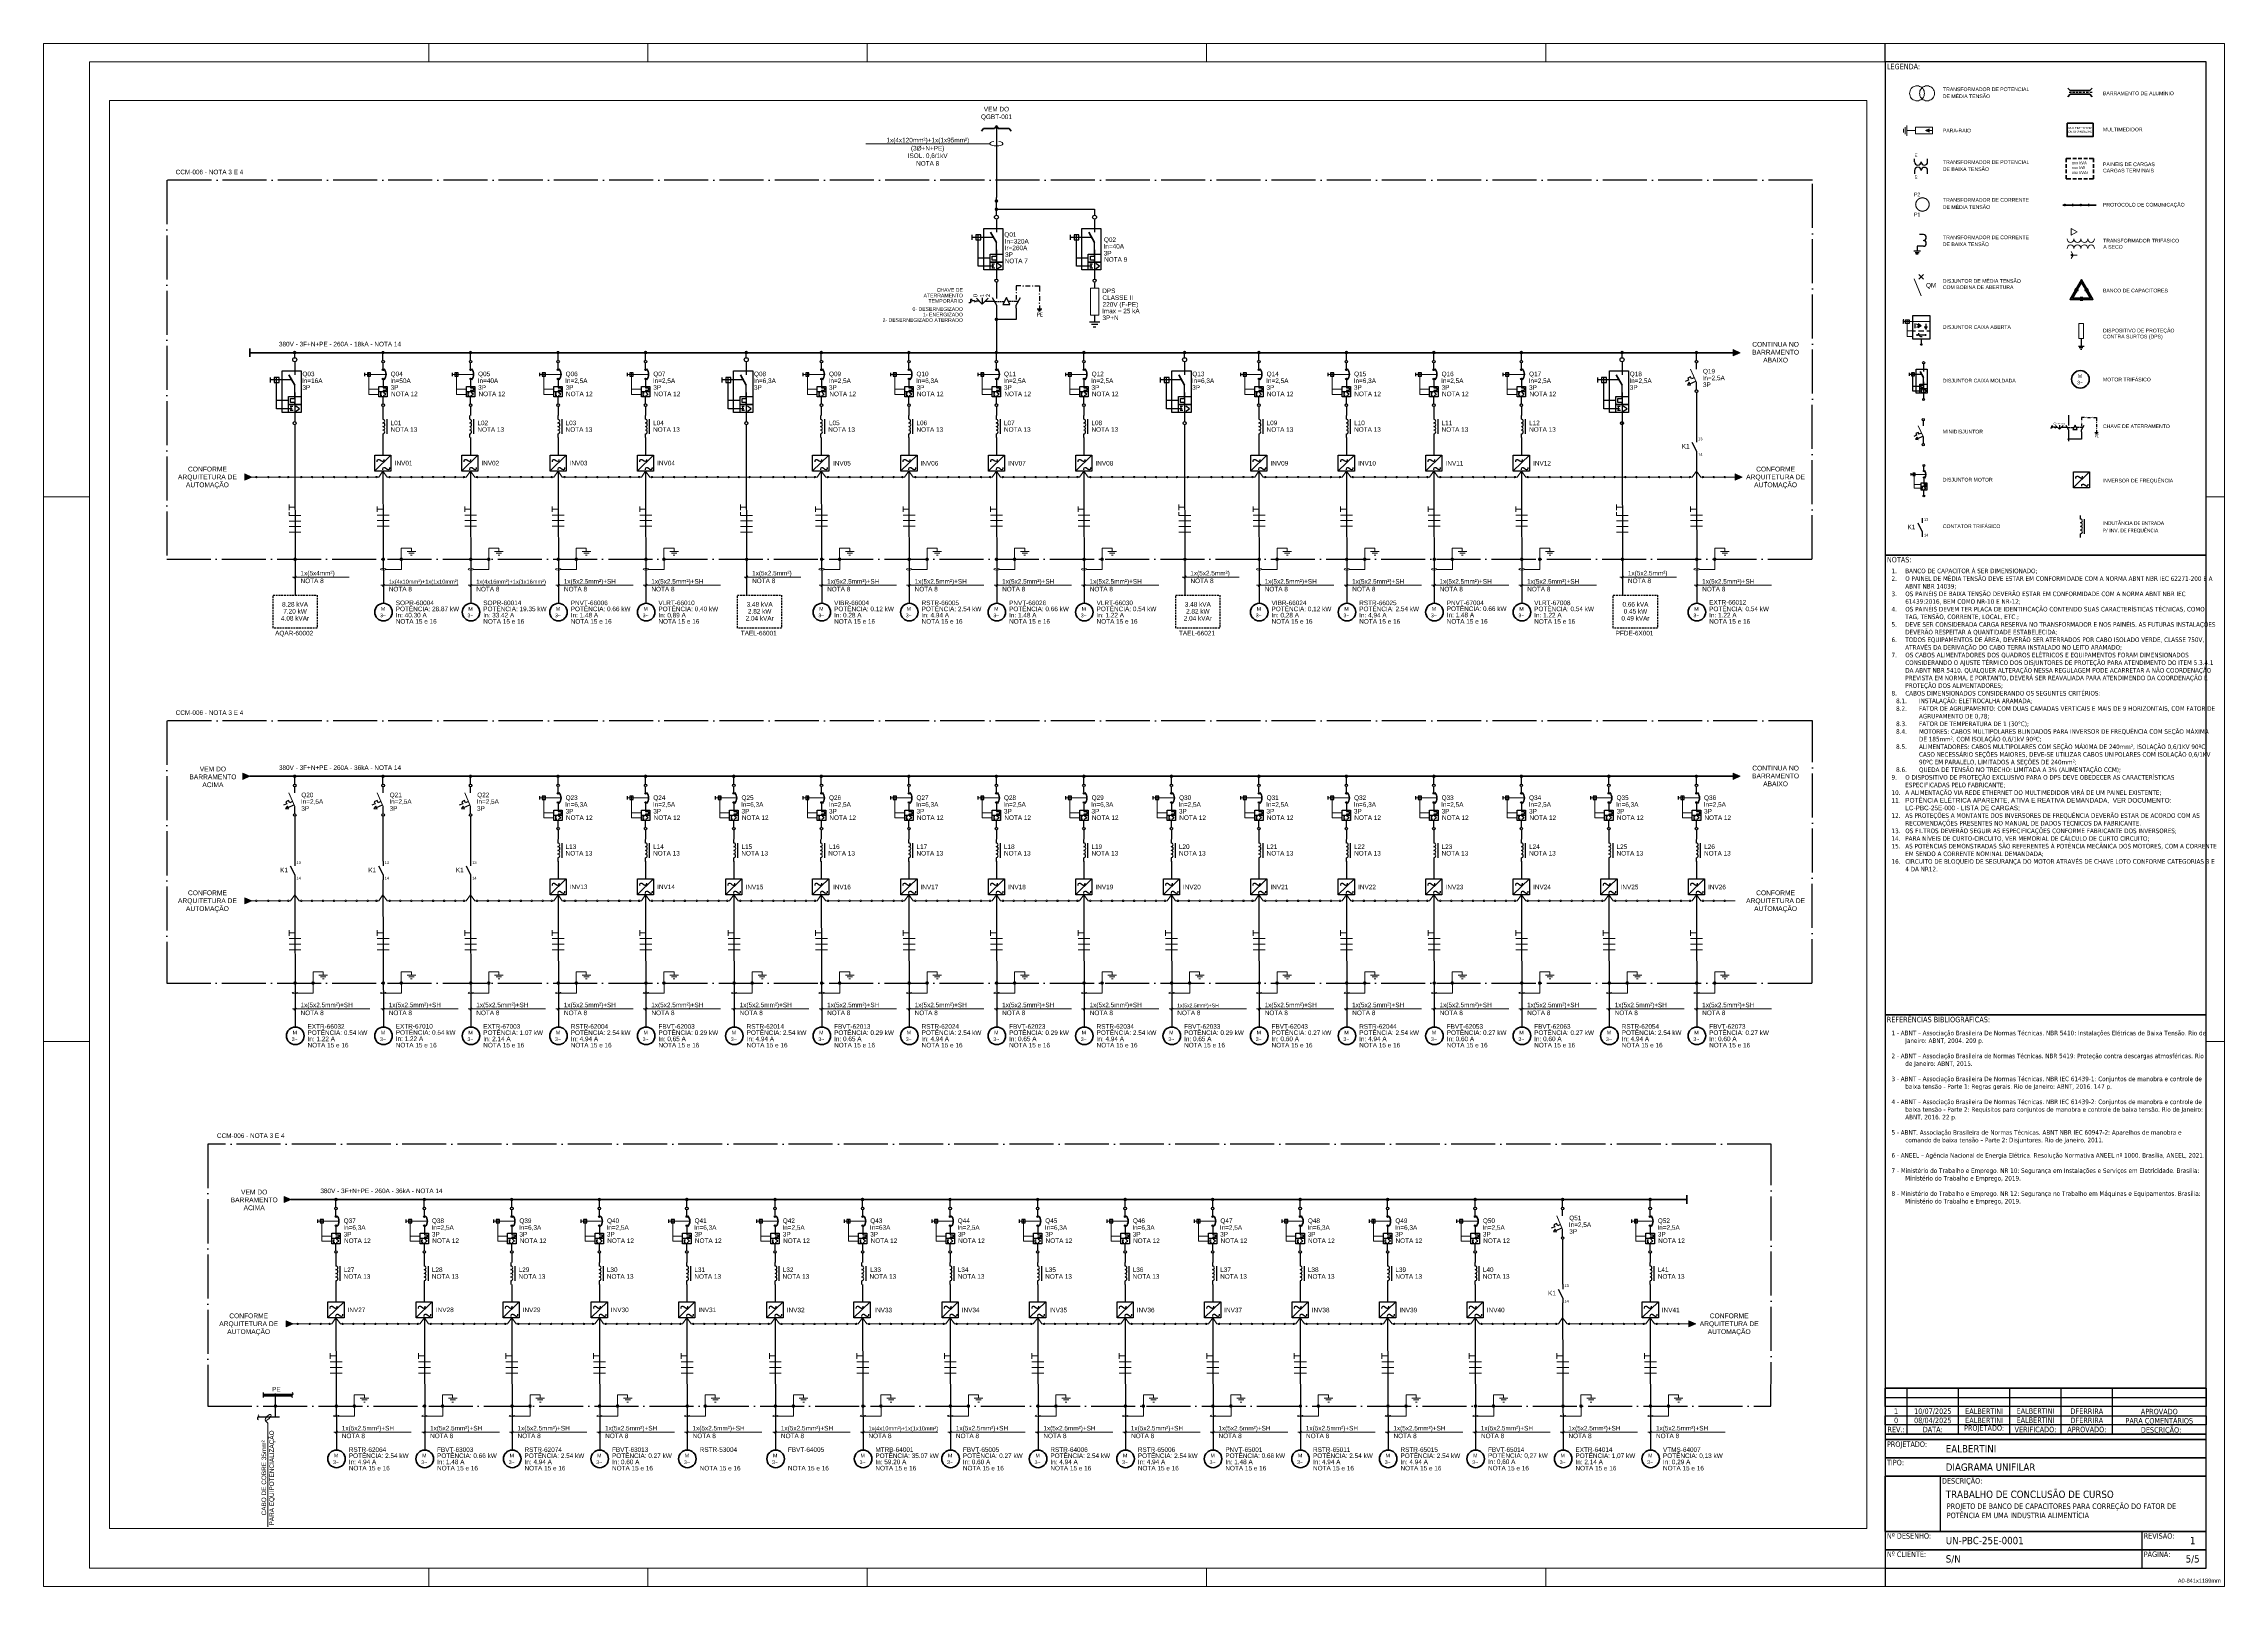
# Paper-space layout 'FOLHA 5' of a CAD drawing. Header units: inches, sheet in millimetres. Extents: x 0 to 1189, y 0 to 841.
# The model-space entities are those that its viewports show. They can reach past a viewport. Long polylines and large blocks are cut down to what shows.
import ezdxf
from ezdxf.enums import TextEntityAlignment as Align

# ---------------------------------------------------------------- set-up
doc = ezdxf.new("R2010")
doc.units = ezdxf.units.IN
doc.header["$MEASUREMENT"] = 0
doc.linetypes.add('ACAD_ISO04W100', pattern=[30, 24, -3, 0, -3])
doc.linetypes.add('DASHEDX2', pattern=[1.5, 1, -0.5])
for name, color, linetype in [('CABOS', 2, 'Continuous'), ('CAIXA DE IDENT.', 6, 'ACAD_ISO04W100'), ('COMPONENTES', 7, 'Continuous'), ('LEG. LINHA', 253, 'Continuous'), ('LEG. TEXTO', 1, 'Continuous'), ('MOLDURA', 5, 'Continuous'), ('PDF2_AM_8', 7, 'Continuous'), ('PDF2_E-Auxiliar', 7, 'Continuous'), ('PDF2_E-barra F', 7, 'Continuous'), ('PDF2_E-Contato', 7, 'Continuous'), ('PDF2_E-TXT20', 7, 'Continuous'), ('PDF2_SCHEMA', 7, 'Continuous'), ('ROTAS', 7, 'Continuous'), ('TEXTO DES.', 2, 'Continuous'), ('TEXTO LEG.', 7, 'Continuous'), ('TRACEJADO', 7, 'DASHEDX2')]:
    doc.layers.add(name, color=color, linetype=linetype)
doc.layers.add('PDF_GERAL', color=9, linetype='Continuous', true_color=0x808080)
doc.styles.add('MtXpl_Calibri', font='calibri.ttf')
doc.styles.add('MtXpl_Tahoma', font='tahoma.ttf')
doc.styles.add('PDF ArialMT', font='arial.ttf')
doc.styles.add('PDF Calibri', font='calibri.ttf')

# ---------------------------------------------------------------- blocks, each defined once
blk = doc.blocks.new('MOLDURA')
at = {"layer": 'MOLDURA', "lineweight": 15}
for p, q in [((3594.5, -1351.5), (2405.5, -1351.5)), ((2405.5, -1351.5), (2405.5, -2192.5)), ((2615.5, -1361.5), (2615.5, -1351.5)), ((2735, -1361.5), (2735, -1351.5)), ((2854.5, -1361.5), (2854.5, -1351.5)), ((3039.5, -1361.5), (3039.5, -1351.5)), ((3224.5, -1361.5), (3224.5, -1351.5)), ((3594.5, -2192.5), (3594.5, -1351.5)), ((2430.5, -2182.5), (2430.5, -1361.5)), ((2430.5, -1361.5), (3584.5, -1361.5)), ((3584.5, -1361.5), (3584.5, -2182.5)), ((2430.5, -1598.5), (2405.5, -1598.5)), ((2430.5, -1895.5), (2405.5, -1895.5)), ((3584.5, -2182.5), (2430.5, -2182.5)), ((2615.5, -2192.5), (2615.5, -2182.5)), ((2735, -2192.5), (2735, -2182.5)), ((2854.5, -2192.5), (2854.5, -2182.5)), ((3039.5, -2192.5), (3039.5, -2182.5)), ((3224.5, -2192.5), (3224.5, -2182.5)), ((2405.5, -2192.5), (3594.5, -2192.5))]:
    blk.add_line(p, q, dxfattribs=at)
at = {"layer": 'MOLDURA'}
for p, q in [((3409.5, -1361.5), (3409.5, -1351.5)), ((3409.5, -1361.5), (3409.5, -2182.5)), ((3409.5, -2182.5), (3409.5, -2192.5))]:
    blk.add_line(p, q, dxfattribs=at)
at = {"layer": 'MOLDURA', "lineweight": 15}
blk.add_lwpolyline([(3594.5, -1598.5), (3584.5, -1598.5), (3594.5, -1598.5)], dxfattribs=at)
blk.add_lwpolyline([(3594.5, -1895.5), (3584.5, -1895.5)], close=True, dxfattribs=at)
at = {"layer": 'MOLDURA', "insert": (3592.5, -2190.5), "char_height": 2.2, "attachment_point": 9, "style": 'PDF ArialMT'}
blk.add_mtext('A0-841x1189mm', dxfattribs=at)
blk = doc.blocks.new('LEGENDA')
for p, q in [((3409.5, -2067.6), (3409.5, -2062.6)), ((3409.5, -2062.6), (3584.5, -2062.6)), ((3409.5, -2072.6), (3409.5, -2067.6)), ((3409.5, -2067.6), (3584.5, -2067.6)), ((3421.5, -2087.6), (3421.5, -2062.6)), ((3449.5, -2087.6), (3449.5, -2062.6)), ((3477.5, -2087.6), (3477.5, -2062.6)), ((3505.5, -2087.6), (3505.5, -2062.6)), ((3533.5, -2087.6), (3533.5, -2062.6)), ((3584.5, -2062.6), (3584.5, -2067.6)), ((3584.5, -2067.6), (3584.5, -2072.6)), ((3584.5, -2072.6), (3409.5, -2072.6)), ((3409.5, -2072.6), (3409.5, -2077.6)), ((3409.5, -2082.6), (3409.5, -2077.6)), ((3409.5, -2077.6), (3584.5, -2077.6)), ((3584.5, -2077.6), (3584.5, -2072.6)), ((3584.5, -2077.6), (3584.5, -2082.6)), ((3584.5, -2082.6), (3409.5, -2082.6)), ((3409.5, -2082.6), (3409.5, -2087.6)), ((3409.5, -2087.6), (3584.5, -2087.6)), ((3584.5, -2087.6), (3584.5, -2082.6))]:
    blk.add_line(p, q)
blk = doc.blocks.new('legenda-2')
at = {"layer": 'LEG. LINHA'}
blk.add_line((3549.5, -2162.5), (3549.5, -2172.5), dxfattribs=at)
blk.add_lwpolyline([(3409.5, -2172.5), (3584.5, -2172.5), (3584.5, -2162.5), (3409.5, -2162.5)], close=True, dxfattribs=at)
blk = doc.blocks.new('DISJ. CX. MOLDADA')
at = {"layer": 'COMPONENTES', "lineweight": 30}
for points in [[(6109.6, -961.1), (6109.6, -966), (6109.6, -968.1)], [(6096.4, -972.3), (6096.4, -969.6)], [(6108, -970.9), (6096.4, -970.9)], [(6108.2, -986.6), (6099.7, -986.6), (6099.7, -969.6)], [(6109.6, -984.4), (6109.6, -983.3), (6107.3, -983.3), (6107.3, -981.1), (6109.6, -981.1), (6109.6, -980), (6109.6, -973.8)], [(6106.2, -982.2), (6099.7, -982.2)], [(6107.1, -985.3), (6108.5, -985.3)], [(6107.7, -987.5), (6107.7, -985.3)], [(6109.6, -977.8), (6109.6, -993.8)], [(6110.2, -987.9), (6112.3, -986.7), (6110.2, -985.2)], [(6107.1, -987.5), (6108.7, -987.5)]]:
    blk.add_lwpolyline(points, dxfattribs=at)
for points in [[(6101.1, -969.6), (6098.4, -969.6), (6098.4, -972.3), (6101.1, -972.3)], [(6113.1, -988.7), (6102.7, -988.7), (6102.7, -966), (6113.1, -966)], [(6106.2, -980), (6113.1, -980), (6113.1, -984.4), (6106.2, -984.4)], [(6106.2, -984.4), (6113.1, -984.4), (6113.1, -988.7), (6106.2, -988.7)]]:
    blk.add_lwpolyline(points, close=True, dxfattribs=at)
at = {"layer": 'COMPONENTES', "lineweight": 50}
blk.add_lwpolyline([(6109.6, -973.8), (6106.4, -968.1)], dxfattribs=at)
at = {"layer": 'COMPONENTES', "lineweight": 30}
for centre, radius in [((6109.6, -959.9), 1.08), ((6109.6, -994.5), 0.826)]:
    blk.add_circle(centre, radius, dxfattribs=at)
blk = doc.blocks.new('DPS2')
at = {"layer": 'COMPONENTES', "lineweight": 9}
blk.add_lwpolyline([(5544.1, -957.6), (5548.6, -957.6), (5548.6, -972.3), (5544.1, -972.3)], close=True, dxfattribs=at)
at = {"layer": 'COMPONENTES', "lineweight": 30}
for points in [[(5546.3, -972.3), (5546.3, -976.2)], [(5549.1, -976.2), (5543.6, -976.2)], [(5548, -977.5), (5544.6, -977.5)], [(5546.9, -978.9), (5545.6, -978.9)]]:
    blk.add_lwpolyline(points, dxfattribs=at)
at = {"layer": 'ROTAS', "lineweight": 30}
blk.add_lwpolyline([(5546.3, -954.5), (5546.3, -957.6)], dxfattribs=at)
blk = doc.blocks.new('Chave de Aterramento')
at = {"layer": 'COMPONENTES'}
h = blk.add_hatch(color=256, dxfattribs=at)
h.dxf.hatch_style = 1
h.paths.add_polyline_path([(5431.9, -972.8, 1), (5433.9, -972.8, 1)])
blk.add_line((5431.8, -963), (5426.7, -963), dxfattribs=at)
at = {"layer": 'COMPONENTES', "lineweight": 30}
for p, q in [((5430.6, -960.9), (5432.9, -965)), ((5443.7, -959.6), (5443.7, -962)), ((5432.9, -965), (5432.9, -974.5))]:
    blk.add_line(p, q, dxfattribs=at)
for points in [[(5419.6, -962), (5418.7, -962), (5418.7, -963.8), (5417.8, -963.8)], [(5418.7, -962.8), (5419.4, -962.8)], [(5421.9, -962.8), (5421.5, -963.5), (5421, -962.8), (5419.7, -962.8)], [(5421.9, -962.8), (5423.4, -962.8)], [(5428.4, -961.3), (5425.2, -964.5), (5422, -961.2)], [(5425.2, -961.1), (5425.2, -964.5)], [(5431.8, -963), (5432.5, -963)], [(5432.8, -963), (5433.4, -963)], [(5432.9, -952.6), (5432.9, -959.6), (5432.9, -961.4)], [(5433.8, -963), (5434.4, -963)], [(5434.7, -963), (5435.3, -963)], [(5435.6, -963), (5436.4, -963)], [(5436.6, -963), (5437.3, -963)], [(5440.1, -963), (5439.3, -963)], [(5441, -963), (5440.2, -963)], [(5441.9, -963), (5441.3, -963)], [(5442.9, -963), (5442.2, -963)], [(5443.8, -963), (5443.2, -963)], [(5446.2, -954.6), (5443.7, -954.6), (5443.7, -957)], [(5443.7, -966.8), (5443.7, -965), (5446, -960.9)], [(5444.8, -963), (5444.1, -963)], [(5448.8, -954.6), (5451.3, -954.6)], [(5453.8, -954.6), (5456.3, -954.6), (5456.3, -956.5)], [(5456.3, -954.6), (5456.3, -957.7)], [(5456.3, -960.2), (5456.3, -962.8)], [(5443.7, -966.8), (5443.7, -972.8), (5432.9, -972.8)], [(5455.1, -967.1), (5457.7, -967.1)], [(5455.5, -967.6), (5457.2, -967.6)], [(5455.9, -968.1), (5456.8, -968.1)], [(5456.3, -965.3), (5456.3, -967.1)]]:
    blk.add_lwpolyline(points, dxfattribs=at)
blk.add_lwpolyline([(5436.4, -964.8), (5440.2, -964.8), (5438.3, -960.9)], close=True, dxfattribs=at)
at = {"layer": 'COMPONENTES', "lineweight": 0}
for centre in [(5443.7, -958.3), (5447.5, -954.6), (5452.6, -954.6), (5456.3, -959), (5456.3, -964)]:
    blk.add_circle(centre, 0.125, dxfattribs=at)
at = {"layer": 'COMPONENTES', "char_height": 2.2, "attachment_point": 4, "rotation": 90, "style": 'PDF Calibri'}
for s, insert in [('0', (5421.4, -960.7)), ('1', (5425, -960.8)), ('2', (5428.2, -960.7))]:
    blk.add_mtext(s, dxfattribs=dict(at, insert=insert))
at = {"layer": 'COMPONENTES', "insert": (5454.8, -970.2), "char_height": 2.2, "attachment_point": 4, "style": 'PDF Calibri'}
blk.add_mtext('PE', dxfattribs=at)
blk = doc.blocks.new('Indutância')
at = {"layer": 'COMPONENTES', "lineweight": 30}
for p, q in [((5383.2, -1082.4), (5383.2, -1080.4)), ((5383.2, -1092.4), (5383.2, -1090.4))]:
    blk.add_line(p, q, dxfattribs=at)
blk.add_lwpolyline([(5383.1, -1088.4, 1), (5383.1, -1086.4, 1), (5383.1, -1084.3)], format="xyb", dxfattribs=at)
blk.add_lwpolyline([(5385.2, -1082.4), (5385.2, -1090.4)], dxfattribs=at)
for centre in [(5383.1, -1083.4), (5383.1, -1089.3)]:
    blk.add_arc(centre, 1.01, 270, 90, dxfattribs=at)
blk = doc.blocks.new('Inversor')
at = {"layer": 'COMPONENTES', "lineweight": 30}
for points in [[(5353.2, -1116.5), (5344.4, -1125.1)], [(5345.7, -1120.1), (5345.7, -1119.7), (5345.9, -1119.1), (5346.3, -1118.9), (5346.7, -1118.9), (5347.1, -1119.1), (5348, -1119.7), (5348.4, -1119.9), (5348.8, -1119.9), (5349.2, -1119.7), (5349.4, -1119.3), (5349.4, -1118.9)], [(5348.8, -1124.5), (5348.8, -1124.1), (5349, -1123.4), (5349.4, -1123.3), (5349.8, -1123.3), (5350.2, -1123.4), (5351.1, -1124.1), (5351.5, -1124.3), (5351.9, -1124.3), (5352.3, -1124.1), (5352.5, -1123.7), (5352.5, -1123.3)]]:
    blk.add_lwpolyline(points, dxfattribs=at)
blk.add_lwpolyline([(5344.4, -1116.5), (5353.2, -1116.5), (5353.2, -1125.2), (5344.4, -1125.2)], close=True, dxfattribs=at)
blk = doc.blocks.new('disjuntor motor')
at = {"layer": 'COMPONENTES', "lineweight": 30}
for points in [[(5601.3, -951.4), (5601.3, -949.6)], [(5611.2, -947.6), (5611.2, -944.4)], [(5613.5, -960), (5608.9, -960)], [(5609.6, -960.6), (5610.4, -960.6)], [(5609.6, -961.9), (5610.5, -961.9)], [(5609.9, -961.9), (5609.9, -960.6)], [(5611.2, -953.5), (5611.2, -957.1), (5611.2, -957.9), (5612.8, -957.9), (5612.8, -959.3), (5611.2, -959.3), (5611.2, -960)], [(5611.2, -966.7), (5611.2, -962.8)], [(5611.4, -962.1), (5612.7, -961.4), (5611.5, -960.4)]]:
    blk.add_lwpolyline(points, dxfattribs=at)
at = {"layer": 'COMPONENTES', "lineweight": 15}
for points in [[(5612.9, -950.5), (5601.3, -950.5)], [(5608.9, -961.4), (5603.5, -961.4), (5603.5, -949.6)], [(5608.9, -958.6), (5603.5, -958.6)]]:
    blk.add_lwpolyline(points, dxfattribs=at)
at = {"layer": 'COMPONENTES', "lineweight": 30}
for points in [[(5604.4, -949.6), (5602.6, -949.6), (5602.6, -951.4), (5604.4, -951.4)], [(5613.5, -957.1), (5613.5, -962.8), (5608.9, -962.8), (5608.9, -957.1)]]:
    blk.add_lwpolyline(points, close=True, dxfattribs=at)
for centre, radius in [((5611.2, -943.6), 0.688), ((5611.2, -948), 0.434), ((5611.2, -953), 0.434), ((5611.2, -967.3), 0.688)]:
    blk.add_circle(centre, radius, dxfattribs=at)
at = {"layer": 'COMPONENTES', "lineweight": 50}
blk.add_arc((5608.4, -950.5), 4.43, 318.0432, 41.9568, dxfattribs=at)
blk = doc.blocks.new('ATERRAMENTO')
at = {"layer": 'ROTAS'}
h = blk.add_hatch(color=256, dxfattribs=at)
h.dxf.hatch_style = 1
h.paths.add_polyline_path([(6647.5, -699.9, 1), (6649.5, -699.9, 1)])
at = {"layer": 'PDF2_E-TXT20', "lineweight": 9}
blk.add_line((6640.2, -705.4), (6648.6, -705.4), dxfattribs=at)
for points in [[(6654, -695.6), (6654, -693.8), (6648.5, -693.8), (6648.6, -705.4)], [(6651.7, -695.6), (6656.4, -695.6)], [(6652.6, -696.6), (6655.5, -696.6)], [(6653.6, -697.7), (6654.5, -697.7)]]:
    blk.add_lwpolyline(points, dxfattribs=at)
for points in [[(6638.2, -704.9), (6637.5, -705), (6637.1, -705.2), (6637.2, -705.4)], [(6637.2, -705.4), (6637.3, -705.6), (6637.9, -705.8), (6638.7, -705.8)], [(6638.7, -705.8), (6639.4, -705.8), (6640, -705.6), (6640.2, -705.4)], [(6640.2, -705.4), (6640.3, -705.2), (6639.8, -705), (6639.1, -704.9)]]:
    blk.add_open_spline(points, degree=3, dxfattribs=at)
blk = doc.blocks.new('MOTOR TRI')
at = {"layer": 'COMPONENTES', "lineweight": 40}
blk.add_circle((6638.8, -725.7), 4.79, dxfattribs=at)
at = {"layer": 'COMPONENTES', "char_height": 2.01, "attachment_point": 4, "style": 'PDF ArialMT'}
for s, insert in [('M', (6637.4, -723.9)), ('3~', (6636.9, -727.5))]:
    blk.add_mtext(s, dxfattribs=dict(at, insert=insert))
blk = doc.blocks.new('SETA')
at = {"layer": 'ROTAS'}
h = blk.add_hatch(color=256, dxfattribs=at)
h.dxf.hatch_style = 1
h.paths.add_polyline_path([(5730.9, -872), (5727, -870.3), (5727, -873.7)])
at = {"layer": 'ROTAS', "lineweight": 9}
blk.add_lwpolyline([(5730.9, -872), (5727, -870.3), (5727, -873.7)], close=True, dxfattribs=at)
blk.add_lwpolyline([(5730.9, -872), (5727, -870.3), (5727, -873.7)], close=True, dxfattribs=at)
blk = doc.blocks.new('chamada cabo')
at = {"layer": 'ROTAS', "lineweight": 9}
blk.add_lwpolyline([(6921.1, -1333.7), (6988.7, -1333.7)], dxfattribs=at)
for points in [[(6990.8, -1332.5), (6989.2, -1332.7), (6988.4, -1333.3), (6988.7, -1333.9)], [(6988.7, -1333.9), (6989.1, -1334.5), (6990.6, -1335), (6992.3, -1334.9)], [(6992.3, -1334.9), (6994.1, -1334.9), (6995.5, -1334.5), (6995.8, -1333.9)], [(6995.8, -1333.9), (6996.1, -1333.3), (6995.2, -1332.7), (6993.6, -1332.5)]]:
    blk.add_open_spline(points, degree=3, dxfattribs=at)
blk = doc.blocks.new('CONTATOR')
at = {"layer": 'PDF2_SCHEMA', "lineweight": 30}
for p, q in [((11990.9, -4818.7), (11993.4, -4823.6)), ((11993.4, -4816.1), (11993.4, -4818.7)), ((11993.4, -4823.6), (11993.4, -4826.3))]:
    blk.add_line(p, q, dxfattribs=at)
at = {"layer": 'TEXTO DES.', "style": 'PDF ArialMT'}
for s, p in [('13', (11994.3, -4817.6)), ('14', (11994.3, -4826.1))]:
    blk.add_text(s, height=1.5, dxfattribs=at).set_placement(p)
blk = doc.blocks.new('MINIDISJ')
at = {"layer": 'PDF2_E-Auxiliar', "lineweight": 30}
for points in [[(11987, -4787), (11985.5, -4787.7), (11984.9, -4786.5), (11983.4, -4787.2), (11983.9, -4788.3), (11982, -4789)], [(11984.6, -4790.3), (11987.8, -4788.9)]]:
    blk.add_lwpolyline(points, dxfattribs=at)
blk.add_lwpolyline([(11984.2, -4789.5), (11983.2, -4790.9), (11984.9, -4791)], close=True, dxfattribs=at)
at = {"layer": 'PDF2_E-barra F', "lineweight": 30}
for points in [[(11988.2, -4782.3), (11988.2, -4779)], [(11988.2, -4793.7), (11988.2, -4789.7)]]:
    blk.add_lwpolyline(points, dxfattribs=at)
at = {"layer": 'PDF2_E-Contato', "lineweight": 9}
blk.add_lwpolyline([(11985, -4782.3), (11988.2, -4789.7)], dxfattribs=at)
at = {"layer": 'PDF2_E-TXT20', "lineweight": 30}
for centre in [(11988.2, -4778.3), (11988.2, -4794.4)]:
    blk.add_circle(centre, 0.709, dxfattribs=at)

msp = doc.modelspace()

# ---------------------------------------------------------------- hatches: boundary and pattern name
at = {"layer": 'COMPONENTES'}
h = msp.add_hatch(color=256, dxfattribs=at)
h.dxf.hatch_style = 1
h.paths.add_polyline_path([(13736.1, -1896.9, 1), (13738.1, -1896.9, 1)])
at = {"layer": 'ROTAS'}
h = msp.add_hatch(color=256, dxfattribs=at)
h.dxf.hatch_style = 1
h.paths.add_polyline_path([(14129.2, -1246, 1), (14131.2, -1246, 1)])
h = msp.add_hatch(color=256, dxfattribs=at)
h.dxf.hatch_style = 1
h.paths.add_polyline_path([(14129.2, -1250.5, 1), (14131.2, -1250.5, 1)])
h = msp.add_hatch(color=256, dxfattribs=at)
h.dxf.hatch_style = 1
h.paths.add_polyline_path([(13746.6, -1328.6, 1), (13748.6, -1328.6, 1)])
h = msp.add_hatch(color=256, dxfattribs=at)
h.dxf.hatch_style = 1
h.paths.add_polyline_path([(13794.8, -1328.6, 1), (13796.7, -1328.6, 1)])
h = msp.add_hatch(color=256, dxfattribs=at)
h.dxf.hatch_style = 1
h.paths.add_polyline_path([(13842.5, -1328.6, 1), (13844.4, -1328.6, 1)])
h = msp.add_hatch(color=256, dxfattribs=at)
h.dxf.hatch_style = 1
h.paths.add_polyline_path([(13890.2, -1328.6, 1), (13892.1, -1328.6, 1)])
h = msp.add_hatch(color=256, dxfattribs=at)
h.dxf.hatch_style = 1
h.paths.add_polyline_path([(13937.9, -1328.6, 1), (13939.9, -1328.6, 1)])
h = msp.add_hatch(color=256, dxfattribs=at)
h.dxf.hatch_style = 1
h.paths.add_polyline_path([(13992.8, -1328.6, 1), (13994.8, -1328.6, 1)])
h = msp.add_hatch(color=256, dxfattribs=at)
h.dxf.hatch_style = 1
h.paths.add_polyline_path([(14033.7, -1328.6, 1), (14035.7, -1328.6, 1)])
h = msp.add_hatch(color=256, dxfattribs=at)
h.dxf.hatch_style = 1
h.paths.add_polyline_path([(14081.5, -1328.6, 1), (14083.4, -1328.6, 1)])
h = msp.add_hatch(color=256, dxfattribs=at)
h.dxf.hatch_style = 1
h.paths.add_polyline_path([(14129.2, -1328.6, 1), (14131.1, -1328.6, 1)])
h = msp.add_hatch(color=256, dxfattribs=at)
h.dxf.hatch_style = 1
h.paths.add_polyline_path([(14176.9, -1328.6, 1), (14178.9, -1328.6, 1)])
h = msp.add_hatch(color=256, dxfattribs=at)
h.dxf.hatch_style = 1
h.paths.add_polyline_path([(14231.8, -1328.6, 1), (14233.8, -1328.6, 1)])
h = msp.add_hatch(color=256, dxfattribs=at)
h.dxf.hatch_style = 1
h.paths.add_polyline_path([(14272.3, -1328.6, 1), (14274.3, -1328.6, 1)])
h = msp.add_hatch(color=256, dxfattribs=at)
h.dxf.hatch_style = 1
h.paths.add_polyline_path([(14320, -1328.6, 1), (14322, -1328.6, 1)])
h = msp.add_hatch(color=256, dxfattribs=at)
h.dxf.hatch_style = 1
h.paths.add_polyline_path([(14367.7, -1328.6, 1), (14369.7, -1328.6, 1)])
h = msp.add_hatch(color=256, dxfattribs=at)
h.dxf.hatch_style = 1
h.paths.add_polyline_path([(14415.4, -1328.6, 1), (14417.4, -1328.6, 1)])
h = msp.add_hatch(color=256, dxfattribs=at)
h.dxf.hatch_style = 1
h.paths.add_polyline_path([(14470.3, -1328.6, 1), (14472.3, -1328.6, 1)])
h = msp.add_hatch(color=256, dxfattribs=at)
h.dxf.hatch_style = 1
h.paths.add_polyline_path([(14510.9, -1328.6, 1), (14512.8, -1328.6, 1)])
h = msp.add_hatch(color=256, dxfattribs=at)
h.dxf.hatch_style = 1
h.paths.add_polyline_path([(13746.8, -1441.3, 1), (13748.8, -1441.3, 1)])
h = msp.add_hatch(color=256, dxfattribs=at)
h.dxf.hatch_style = 1
h.paths.add_polyline_path([(13794.9, -1441.3, 1), (13796.9, -1441.3, 1)])
h = msp.add_hatch(color=256, dxfattribs=at)
h.dxf.hatch_style = 1
h.paths.add_polyline_path([(13842.6, -1441.3, 1), (13844.6, -1441.3, 1)])
h = msp.add_hatch(color=256, dxfattribs=at)
h.dxf.hatch_style = 1
h.paths.add_polyline_path([(13890.3, -1441.3, 1), (13892.3, -1441.3, 1)])
h = msp.add_hatch(color=256, dxfattribs=at)
h.dxf.hatch_style = 1
h.paths.add_polyline_path([(13938.1, -1441.3, 1), (13940.1, -1441.3, 1)])
h = msp.add_hatch(color=256, dxfattribs=at)
h.dxf.hatch_style = 1
h.paths.add_polyline_path([(13993.1, -1441.3, 1), (13995, -1441.3, 1)])
h = msp.add_hatch(color=256, dxfattribs=at)
h.dxf.hatch_style = 1
h.paths.add_polyline_path([(14033.9, -1441.3, 1), (14035.9, -1441.3, 1)])
h = msp.add_hatch(color=256, dxfattribs=at)
h.dxf.hatch_style = 1
h.paths.add_polyline_path([(14081.6, -1441.3, 1), (14083.6, -1441.3, 1)])
h = msp.add_hatch(color=256, dxfattribs=at)
h.dxf.hatch_style = 1
h.paths.add_polyline_path([(14129.3, -1441.3, 1), (14131.3, -1441.3, 1)])
h = msp.add_hatch(color=256, dxfattribs=at)
h.dxf.hatch_style = 1
h.paths.add_polyline_path([(14177, -1441.3, 1), (14179, -1441.3, 1)])
h = msp.add_hatch(color=256, dxfattribs=at)
h.dxf.hatch_style = 1
h.paths.add_polyline_path([(14232, -1441.3, 1), (14233.9, -1441.3, 1)])
h = msp.add_hatch(color=256, dxfattribs=at)
h.dxf.hatch_style = 1
h.paths.add_polyline_path([(14272.5, -1441.3, 1), (14274.4, -1441.3, 1)])
h = msp.add_hatch(color=256, dxfattribs=at)
h.dxf.hatch_style = 1
h.paths.add_polyline_path([(14320.2, -1441.3, 1), (14322.1, -1441.3, 1)])
h = msp.add_hatch(color=256, dxfattribs=at)
h.dxf.hatch_style = 1
h.paths.add_polyline_path([(14367.9, -1441.3, 1), (14369.9, -1441.3, 1)])
h = msp.add_hatch(color=256, dxfattribs=at)
h.dxf.hatch_style = 1
h.paths.add_polyline_path([(14415.6, -1441.3, 1), (14417.6, -1441.3, 1)])
h = msp.add_hatch(color=256, dxfattribs=at)
h.dxf.hatch_style = 1
h.paths.add_polyline_path([(14470.5, -1441.3, 1), (14472.5, -1441.3, 1)])
h = msp.add_hatch(color=256, dxfattribs=at)
h.dxf.hatch_style = 1
h.paths.add_polyline_path([(14511, -1441.3, 1), (14513, -1441.3, 1)])
h = msp.add_hatch(color=256, dxfattribs=at)
h.dxf.hatch_style = 1
h.paths.add_polyline_path([(13746.6, -1559.6, 1), (13748.6, -1559.6, 1)])
h = msp.add_hatch(color=256, dxfattribs=at)
h.dxf.hatch_style = 1
h.paths.add_polyline_path([(13794.8, -1559.6, 1), (13796.7, -1559.6, 1)])
h = msp.add_hatch(color=256, dxfattribs=at)
h.dxf.hatch_style = 1
h.paths.add_polyline_path([(13842.5, -1559.6, 1), (13844.4, -1559.6, 1)])
h = msp.add_hatch(color=256, dxfattribs=at)
h.dxf.hatch_style = 1
h.paths.add_polyline_path([(13890.2, -1559.6, 1), (13892.1, -1559.6, 1)])
h = msp.add_hatch(color=256, dxfattribs=at)
h.dxf.hatch_style = 1
h.paths.add_polyline_path([(13937.9, -1559.6, 1), (13939.9, -1559.6, 1)])
h = msp.add_hatch(color=256, dxfattribs=at)
h.dxf.hatch_style = 1
h.paths.add_polyline_path([(13986, -1559.6, 1), (13988, -1559.6, 1)])
h = msp.add_hatch(color=256, dxfattribs=at)
h.dxf.hatch_style = 1
h.paths.add_polyline_path([(14033.7, -1559.6, 1), (14035.7, -1559.6, 1)])
h = msp.add_hatch(color=256, dxfattribs=at)
h.dxf.hatch_style = 1
h.paths.add_polyline_path([(14081.5, -1559.6, 1), (14083.4, -1559.6, 1)])
h = msp.add_hatch(color=256, dxfattribs=at)
h.dxf.hatch_style = 1
h.paths.add_polyline_path([(14129.2, -1559.6, 1), (14131.1, -1559.6, 1)])
h = msp.add_hatch(color=256, dxfattribs=at)
h.dxf.hatch_style = 1
h.paths.add_polyline_path([(14176.9, -1559.6, 1), (14178.9, -1559.6, 1)])
h = msp.add_hatch(color=256, dxfattribs=at)
h.dxf.hatch_style = 1
h.paths.add_polyline_path([(14224.6, -1559.6, 1), (14226.6, -1559.6, 1)])
h = msp.add_hatch(color=256, dxfattribs=at)
h.dxf.hatch_style = 1
h.paths.add_polyline_path([(14272.3, -1559.6, 1), (14274.3, -1559.6, 1)])
h = msp.add_hatch(color=256, dxfattribs=at)
h.dxf.hatch_style = 1
h.paths.add_polyline_path([(14320, -1559.6, 1), (14322, -1559.6, 1)])
h = msp.add_hatch(color=256, dxfattribs=at)
h.dxf.hatch_style = 1
h.paths.add_polyline_path([(14367.7, -1559.6, 1), (14369.7, -1559.6, 1)])
h = msp.add_hatch(color=256, dxfattribs=at)
h.dxf.hatch_style = 1
h.paths.add_polyline_path([(14415.4, -1559.6, 1), (14417.4, -1559.6, 1)])
h = msp.add_hatch(color=256, dxfattribs=at)
h.dxf.hatch_style = 1
h.paths.add_polyline_path([(14463.1, -1559.6, 1), (14465.1, -1559.6, 1)])
h = msp.add_hatch(color=256, dxfattribs=at)
h.dxf.hatch_style = 1
h.paths.add_polyline_path([(14510.9, -1559.6, 1), (14512.8, -1559.6, 1)])
h = msp.add_hatch(color=256, dxfattribs=at)
h.dxf.hatch_style = 1
h.paths.add_polyline_path([(13746.8, -1672.3, 1), (13748.8, -1672.3, 1)])
h = msp.add_hatch(color=256, dxfattribs=at)
h.dxf.hatch_style = 1
h.paths.add_polyline_path([(13794.9, -1672.3, 1), (13796.9, -1672.3, 1)])
h = msp.add_hatch(color=256, dxfattribs=at)
h.dxf.hatch_style = 1
h.paths.add_polyline_path([(13842.6, -1672.3, 1), (13844.6, -1672.3, 1)])
h = msp.add_hatch(color=256, dxfattribs=at)
h.dxf.hatch_style = 1
h.paths.add_polyline_path([(13890.3, -1672.3, 1), (13892.3, -1672.3, 1)])
h = msp.add_hatch(color=256, dxfattribs=at)
h.dxf.hatch_style = 1
h.paths.add_polyline_path([(13938.1, -1672.3, 1), (13940.1, -1672.3, 1)])
h = msp.add_hatch(color=256, dxfattribs=at)
h.dxf.hatch_style = 1
h.paths.add_polyline_path([(13986.2, -1672.3, 1), (13988.2, -1672.3, 1)])
h = msp.add_hatch(color=256, dxfattribs=at)
h.dxf.hatch_style = 1
h.paths.add_polyline_path([(14033.9, -1672.3, 1), (14035.9, -1672.3, 1)])
h = msp.add_hatch(color=256, dxfattribs=at)
h.dxf.hatch_style = 1
h.paths.add_polyline_path([(14081.6, -1672.3, 1), (14083.6, -1672.3, 1)])
h = msp.add_hatch(color=256, dxfattribs=at)
h.dxf.hatch_style = 1
h.paths.add_polyline_path([(14129.3, -1672.3, 1), (14131.3, -1672.3, 1)])
h = msp.add_hatch(color=256, dxfattribs=at)
h.dxf.hatch_style = 1
h.paths.add_polyline_path([(14177, -1672.3, 1), (14179, -1672.3, 1)])
h = msp.add_hatch(color=256, dxfattribs=at)
h.dxf.hatch_style = 1
h.paths.add_polyline_path([(14224.7, -1672.3, 1), (14226.7, -1672.3, 1)])
h = msp.add_hatch(color=256, dxfattribs=at)
h.dxf.hatch_style = 1
h.paths.add_polyline_path([(14272.5, -1672.3, 1), (14274.4, -1672.3, 1)])
h = msp.add_hatch(color=256, dxfattribs=at)
h.dxf.hatch_style = 1
h.paths.add_polyline_path([(14320.2, -1672.3, 1), (14322.1, -1672.3, 1)])
h = msp.add_hatch(color=256, dxfattribs=at)
h.dxf.hatch_style = 1
h.paths.add_polyline_path([(14367.9, -1672.3, 1), (14369.9, -1672.3, 1)])
h = msp.add_hatch(color=256, dxfattribs=at)
h.dxf.hatch_style = 1
h.paths.add_polyline_path([(14415.6, -1672.3, 1), (14417.6, -1672.3, 1)])
h = msp.add_hatch(color=256, dxfattribs=at)
h.dxf.hatch_style = 1
h.paths.add_polyline_path([(14463.3, -1672.3, 1), (14465.3, -1672.3, 1)])
h = msp.add_hatch(color=256, dxfattribs=at)
h.dxf.hatch_style = 1
h.paths.add_polyline_path([(14511, -1672.3, 1), (14513, -1672.3, 1)])
h = msp.add_hatch(color=256, dxfattribs=at)
h.dxf.hatch_style = 1
h.paths.add_polyline_path([(13769.1, -1790.3, 1), (13771.1, -1790.3, 1)])
h = msp.add_hatch(color=256, dxfattribs=at)
h.dxf.hatch_style = 1
h.paths.add_polyline_path([(13817.3, -1790.3, 1), (13819.2, -1790.3, 1)])
h = msp.add_hatch(color=256, dxfattribs=at)
h.dxf.hatch_style = 1
h.paths.add_polyline_path([(13865, -1790.3, 1), (13866.9, -1790.3, 1)])
h = msp.add_hatch(color=256, dxfattribs=at)
h.dxf.hatch_style = 1
h.paths.add_polyline_path([(13912.7, -1790.3, 1), (13914.6, -1790.3, 1)])
h = msp.add_hatch(color=256, dxfattribs=at)
h.dxf.hatch_style = 1
h.paths.add_polyline_path([(13960.4, -1790.3, 1), (13962.4, -1790.3, 1)])
h = msp.add_hatch(color=256, dxfattribs=at)
h.dxf.hatch_style = 1
h.paths.add_polyline_path([(14008.5, -1790.3, 1), (14010.5, -1790.3, 1)])
h = msp.add_hatch(color=256, dxfattribs=at)
h.dxf.hatch_style = 1
h.paths.add_polyline_path([(14056.2, -1790.3, 1), (14058.2, -1790.3, 1)])
h = msp.add_hatch(color=256, dxfattribs=at)
h.dxf.hatch_style = 1
h.paths.add_polyline_path([(14104, -1790.3, 1), (14105.9, -1790.3, 1)])
h = msp.add_hatch(color=256, dxfattribs=at)
h.dxf.hatch_style = 1
h.paths.add_polyline_path([(14151.7, -1790.3, 1), (14153.6, -1790.3, 1)])
h = msp.add_hatch(color=256, dxfattribs=at)
h.dxf.hatch_style = 1
h.paths.add_polyline_path([(14199.4, -1790.3, 1), (14201.4, -1790.3, 1)])
h = msp.add_hatch(color=256, dxfattribs=at)
h.dxf.hatch_style = 1
h.paths.add_polyline_path([(14247.1, -1790.3, 1), (14249.1, -1790.3, 1)])
h = msp.add_hatch(color=256, dxfattribs=at)
h.dxf.hatch_style = 1
h.paths.add_polyline_path([(14294.8, -1790.3, 1), (14296.8, -1790.3, 1)])
h = msp.add_hatch(color=256, dxfattribs=at)
h.dxf.hatch_style = 1
h.paths.add_polyline_path([(14342.5, -1790.3, 1), (14344.5, -1790.3, 1)])
h = msp.add_hatch(color=256, dxfattribs=at)
h.dxf.hatch_style = 1
h.paths.add_polyline_path([(14390.2, -1790.3, 1), (14392.2, -1790.3, 1)])
h = msp.add_hatch(color=256, dxfattribs=at)
h.dxf.hatch_style = 1
h.paths.add_polyline_path([(14437.9, -1790.3, 1), (14439.9, -1790.3, 1)])
h = msp.add_hatch(color=256, dxfattribs=at)
h.dxf.hatch_style = 1
h.paths.add_polyline_path([(14485.6, -1790.3, 1), (14487.6, -1790.3, 1)])
h = msp.add_hatch(color=256, dxfattribs=at)
h.dxf.hatch_style = 1
h.paths.add_polyline_path([(13736.1, -1902.9, 1), (13738.1, -1902.9, 1)])
h = msp.add_hatch(color=256, dxfattribs=at)
h.dxf.hatch_style = 1
h.paths.add_polyline_path([(13769.3, -1902.9, 1), (13771.3, -1902.9, 1)])
h = msp.add_hatch(color=256, dxfattribs=at)
h.dxf.hatch_style = 1
h.paths.add_polyline_path([(13817.4, -1902.9, 1), (13819.4, -1902.9, 1)])
h = msp.add_hatch(color=256, dxfattribs=at)
h.dxf.hatch_style = 1
h.paths.add_polyline_path([(13865.1, -1902.9, 1), (13867.1, -1902.9, 1)])
h = msp.add_hatch(color=256, dxfattribs=at)
h.dxf.hatch_style = 1
h.paths.add_polyline_path([(13912.8, -1902.9, 1), (13914.8, -1902.9, 1)])
h = msp.add_hatch(color=256, dxfattribs=at)
h.dxf.hatch_style = 1
h.paths.add_polyline_path([(13960.6, -1902.9, 1), (13962.6, -1902.9, 1)])
h = msp.add_hatch(color=256, dxfattribs=at)
h.dxf.hatch_style = 1
h.paths.add_polyline_path([(14008.7, -1902.9, 1), (14010.7, -1902.9, 1)])
h = msp.add_hatch(color=256, dxfattribs=at)
h.dxf.hatch_style = 1
h.paths.add_polyline_path([(14056.4, -1902.9, 1), (14058.4, -1902.9, 1)])
h = msp.add_hatch(color=256, dxfattribs=at)
h.dxf.hatch_style = 1
h.paths.add_polyline_path([(14104.1, -1902.9, 1), (14106.1, -1902.9, 1)])
h = msp.add_hatch(color=256, dxfattribs=at)
h.dxf.hatch_style = 1
h.paths.add_polyline_path([(14151.8, -1902.9, 1), (14153.8, -1902.9, 1)])
h = msp.add_hatch(color=256, dxfattribs=at)
h.dxf.hatch_style = 1
h.paths.add_polyline_path([(14199.5, -1902.9, 1), (14201.5, -1902.9, 1)])
h = msp.add_hatch(color=256, dxfattribs=at)
h.dxf.hatch_style = 1
h.paths.add_polyline_path([(14247.2, -1902.9, 1), (14249.2, -1902.9, 1)])
h = msp.add_hatch(color=256, dxfattribs=at)
h.dxf.hatch_style = 1
h.paths.add_polyline_path([(14295, -1902.9, 1), (14296.9, -1902.9, 1)])
h = msp.add_hatch(color=256, dxfattribs=at)
h.dxf.hatch_style = 1
h.paths.add_polyline_path([(14342.7, -1902.9, 1), (14344.6, -1902.9, 1)])
h = msp.add_hatch(color=256, dxfattribs=at)
h.dxf.hatch_style = 1
h.paths.add_polyline_path([(14390.4, -1902.9, 1), (14392.4, -1902.9, 1)])
h = msp.add_hatch(color=256, dxfattribs=at)
h.dxf.hatch_style = 1
h.paths.add_polyline_path([(14438.1, -1902.9, 1), (14440.1, -1902.9, 1)])
h = msp.add_hatch(color=256, dxfattribs=at)
h.dxf.hatch_style = 1
h.paths.add_polyline_path([(14485.8, -1902.9, 1), (14487.8, -1902.9, 1)])

# ---------------------------------------------------------------- linework, layer by layer
at = {"layer": 'CABOS', "lineweight": 9}
for p, q in [((13744.5, -1417.4), (13744.5, -1415.6)), ((13990.7, -1417.4), (13990.7, -1415.6)), ((14229.6, -1417.4), (14229.6, -1415.6)), ((14468.2, -1417.4), (14468.2, -1415.6))]:
    msp.add_line(p, q, dxfattribs=at)
for points in [[(13744.5, -1411.4), (13744.5, -1414.5)], [(13744.5, -1412.9), (13747.7, -1412.9)], [(13792.6, -1412.5), (13792.6, -1415.5)], [(13792.6, -1414), (13795.8, -1414)], [(13840.3, -1412.5), (13840.3, -1415.5)], [(13840.3, -1414), (13843.6, -1414)], [(13888, -1412.5), (13888, -1415.5)], [(13888, -1414), (13891.3, -1414)], [(13935.8, -1412.5), (13935.8, -1415.5)], [(13935.8, -1414), (13939, -1414)], [(13990.7, -1411.4), (13990.7, -1414.5)], [(13990.7, -1412.9), (13993.9, -1412.9)], [(14031.6, -1412.5), (14031.6, -1415.5)], [(14031.6, -1414), (14034.8, -1414)], [(14079.3, -1412.5), (14079.3, -1415.5)], [(14079.3, -1414), (14082.5, -1414)], [(14127, -1412.5), (14127, -1415.5)], [(14127, -1414), (14130.3, -1414)], [(14174.7, -1412.5), (14174.7, -1415.5)], [(14174.7, -1414), (14178, -1414)], [(14229.6, -1411.4), (14229.6, -1414.5)], [(14229.6, -1412.9), (14232.9, -1412.9)], [(14270.1, -1412.5), (14270.1, -1415.5)], [(14270.1, -1414), (14273.4, -1414)], [(14317.8, -1412.5), (14317.8, -1415.5)], [(14317.8, -1414), (14321.1, -1414)], [(14365.5, -1412.5), (14365.5, -1415.5)], [(14365.5, -1414), (14368.8, -1414)], [(14413.3, -1412.5), (14413.3, -1415.5)], [(14413.3, -1414), (14416.5, -1414)], [(14468.2, -1411.4), (14468.2, -1414.5)], [(14468.2, -1412.9), (14471.4, -1412.9)], [(14508.7, -1412.5), (14508.7, -1415.5)], [(14508.7, -1414), (14511.9, -1414)], [(13744.5, -1417.4), (13751, -1417.4)], [(13744.5, -1420.5), (13751, -1420.5)], [(13751, -1423.5), (13744.5, -1423.5), (13751, -1423.5)], [(13751, -1426.5), (13744.5, -1426.5), (13751, -1426.5)], [(13792.6, -1417.2), (13799.1, -1417.2)], [(13799.1, -1420.2), (13792.6, -1420.2), (13799.1, -1420.2)], [(13799.1, -1423.2), (13792.6, -1423.2), (13799.1, -1423.2)], [(13840.3, -1417.2), (13846.8, -1417.2)], [(13846.8, -1420.2), (13840.3, -1420.2), (13846.8, -1420.2)], [(13846.8, -1423.2), (13840.3, -1423.2), (13846.8, -1423.2)], [(13888, -1417.2), (13894.5, -1417.2)], [(13894.5, -1420.2), (13888, -1420.2), (13894.5, -1420.2)], [(13894.5, -1423.2), (13888, -1423.2), (13894.5, -1423.2)], [(13935.8, -1417.2), (13942.3, -1417.2)], [(13942.3, -1420.2), (13935.8, -1420.2), (13942.3, -1420.2)], [(13942.3, -1423.2), (13935.8, -1423.2), (13942.3, -1423.2)], [(13990.7, -1417.4), (13997.2, -1417.4)], [(13990.7, -1420.4), (13997.2, -1420.4)], [(13997.2, -1423.5), (13990.7, -1423.5), (13997.2, -1423.5)], [(13997.2, -1426.5), (13990.7, -1426.5), (13997.2, -1426.5)], [(14031.6, -1417.2), (14038.1, -1417.2)], [(14038.1, -1420.2), (14031.6, -1420.2), (14038.1, -1420.2)], [(14038.1, -1423.2), (14031.6, -1423.2), (14038.1, -1423.2)], [(14079.3, -1417.2), (14085.8, -1417.2)], [(14085.8, -1420.2), (14079.3, -1420.2), (14085.8, -1420.2)], [(14085.8, -1423.2), (14079.3, -1423.2), (14085.8, -1423.2)], [(14127, -1417.2), (14133.5, -1417.2)], [(14133.5, -1420.2), (14127, -1420.2), (14133.5, -1420.2)], [(14133.5, -1423.2), (14127, -1423.2), (14133.5, -1423.2)], [(14174.7, -1417.2), (14181.2, -1417.2)], [(14181.2, -1420.2), (14174.7, -1420.2), (14181.2, -1420.2)], [(14181.2, -1423.2), (14174.7, -1423.2), (14181.2, -1423.2)], [(14229.6, -1417.4), (14236.2, -1417.4)], [(14229.6, -1420.4), (14236.2, -1420.4)], [(14236.2, -1423.5), (14229.6, -1423.5), (14236.2, -1423.5)], [(14236.2, -1426.5), (14229.6, -1426.5), (14236.2, -1426.5)], [(14270.1, -1417.2), (14276.7, -1417.2)], [(14276.7, -1420.2), (14270.1, -1420.2), (14276.7, -1420.2)], [(14276.7, -1423.2), (14270.1, -1423.2), (14276.7, -1423.2)], [(14317.8, -1417.2), (14324.4, -1417.2)], [(14324.4, -1420.2), (14317.8, -1420.2), (14324.4, -1420.2)], [(14324.4, -1423.2), (14317.8, -1423.2), (14324.4, -1423.2)], [(14365.5, -1417.2), (14372.1, -1417.2)], [(14372.1, -1420.2), (14365.5, -1420.2), (14372.1, -1420.2)], [(14372.1, -1423.2), (14365.5, -1423.2), (14372.1, -1423.2)], [(14413.3, -1417.2), (14419.8, -1417.2)], [(14419.8, -1420.2), (14413.3, -1420.2), (14419.8, -1420.2)], [(14419.8, -1423.2), (14413.3, -1423.2), (14419.8, -1423.2)], [(14468.2, -1417.4), (14474.7, -1417.4)], [(14468.2, -1420.4), (14474.7, -1420.4)], [(14474.7, -1423.5), (14468.2, -1423.5), (14474.7, -1423.5)], [(14474.7, -1426.5), (14468.2, -1426.5), (14474.7, -1426.5)], [(14508.7, -1417.2), (14515.2, -1417.2)], [(14515.2, -1420.2), (14508.7, -1420.2), (14515.2, -1420.2)], [(14515.2, -1423.2), (14508.7, -1423.2), (14515.2, -1423.2)], [(13744.5, -1643.4), (13744.5, -1646.5)], [(13744.5, -1645), (13747.7, -1645)], [(13744.5, -1648.1), (13751, -1648.1)], [(13751, -1651.2), (13744.5, -1651.2), (13751, -1651.2)], [(13792.6, -1643.4), (13792.6, -1646.5)], [(13792.6, -1645), (13795.8, -1645)], [(13792.6, -1648.1), (13799.1, -1648.1)], [(13799.1, -1651.2), (13792.6, -1651.2), (13799.1, -1651.2)], [(13840.3, -1643.4), (13840.3, -1646.5)], [(13840.3, -1645), (13843.6, -1645)], [(13840.3, -1648.1), (13846.8, -1648.1)], [(13846.8, -1651.2), (13840.3, -1651.2), (13846.8, -1651.2)], [(13888, -1643.4), (13888, -1646.5)], [(13888, -1645), (13891.3, -1645)], [(13888, -1648.1), (13894.5, -1648.1)], [(13894.5, -1651.2), (13888, -1651.2), (13894.5, -1651.2)], [(13935.8, -1643.4), (13935.8, -1646.5)], [(13935.8, -1645), (13939, -1645)], [(13935.8, -1648.1), (13942.3, -1648.1)], [(13942.3, -1651.2), (13935.8, -1651.2), (13942.3, -1651.2)], [(13983.9, -1643.4), (13983.9, -1646.5)], [(13983.9, -1645), (13987.1, -1645)], [(13983.9, -1648.1), (13990.4, -1648.1)], [(13990.4, -1651.2), (13983.9, -1651.2), (13990.4, -1651.2)], [(14031.6, -1643.4), (14031.6, -1646.5)], [(14031.6, -1645), (14034.8, -1645)], [(14031.6, -1648.1), (14038.1, -1648.1)], [(14038.1, -1651.2), (14031.6, -1651.2), (14038.1, -1651.2)], [(14079.3, -1643.4), (14079.3, -1646.5)], [(14079.3, -1645), (14082.5, -1645)], [(14079.3, -1648.1), (14085.8, -1648.1)], [(14085.8, -1651.2), (14079.3, -1651.2), (14085.8, -1651.2)], [(14127, -1643.4), (14127, -1646.5)], [(14127, -1645), (14130.3, -1645)], [(14127, -1648.1), (14133.5, -1648.1)], [(14133.5, -1651.2), (14127, -1651.2), (14133.5, -1651.2)], [(14174.7, -1643.4), (14174.7, -1646.5)], [(14174.7, -1645), (14178, -1645)], [(14174.7, -1648.1), (14181.2, -1648.1)], [(14181.2, -1651.2), (14174.7, -1651.2), (14181.2, -1651.2)], [(14222.4, -1643.4), (14222.4, -1646.5)], [(14222.4, -1645), (14225.7, -1645)], [(14222.4, -1648.1), (14229, -1648.1)], [(14229, -1651.2), (14222.4, -1651.2), (14229, -1651.2)], [(14270.1, -1643.4), (14270.1, -1646.5)], [(14270.1, -1645), (14273.4, -1645)], [(14270.1, -1648.1), (14276.7, -1648.1)], [(14276.7, -1651.2), (14270.1, -1651.2), (14276.7, -1651.2)], [(14317.8, -1643.4), (14317.8, -1646.5)], [(14317.8, -1645), (14321.1, -1645)], [(14317.8, -1648.1), (14324.4, -1648.1)], [(14324.4, -1651.2), (14317.8, -1651.2), (14324.4, -1651.2)], [(14365.5, -1643.4), (14365.5, -1646.5)], [(14365.5, -1645), (14368.8, -1645)], [(14365.5, -1648.1), (14372.1, -1648.1)], [(14372.1, -1651.2), (14365.5, -1651.2), (14372.1, -1651.2)], [(14413.3, -1643.4), (14413.3, -1646.5)], [(14413.3, -1645), (14416.5, -1645)], [(14413.3, -1648.1), (14419.8, -1648.1)], [(14419.8, -1651.2), (14413.3, -1651.2), (14419.8, -1651.2)], [(14461, -1643.4), (14461, -1646.5)], [(14461, -1645), (14464.2, -1645)], [(14461, -1648.1), (14467.5, -1648.1)], [(14467.5, -1651.2), (14461, -1651.2), (14467.5, -1651.2)], [(14508.7, -1643.4), (14508.7, -1646.5)], [(14508.7, -1645), (14511.9, -1645)], [(14508.7, -1648.1), (14515.2, -1648.1)], [(14515.2, -1651.2), (14508.7, -1651.2), (14515.2, -1651.2)], [(13751, -1654.2), (13744.5, -1654.2), (13751, -1654.2)], [(13799.1, -1654.2), (13792.6, -1654.2), (13799.1, -1654.2)], [(13846.8, -1654.2), (13840.3, -1654.2), (13846.8, -1654.2)], [(13894.5, -1654.2), (13888, -1654.2), (13894.5, -1654.2)], [(13942.3, -1654.2), (13935.8, -1654.2), (13942.3, -1654.2)], [(13990.4, -1654.2), (13983.9, -1654.2), (13990.4, -1654.2)], [(14038.1, -1654.2), (14031.6, -1654.2), (14038.1, -1654.2)], [(14085.8, -1654.2), (14079.3, -1654.2), (14085.8, -1654.2)], [(14133.5, -1654.2), (14127, -1654.2), (14133.5, -1654.2)], [(14181.2, -1654.2), (14174.7, -1654.2), (14181.2, -1654.2)], [(14229, -1654.2), (14222.4, -1654.2), (14229, -1654.2)], [(14276.7, -1654.2), (14270.1, -1654.2), (14276.7, -1654.2)], [(14324.4, -1654.2), (14317.8, -1654.2), (14324.4, -1654.2)], [(14372.1, -1654.2), (14365.5, -1654.2), (14372.1, -1654.2)], [(14419.8, -1654.2), (14413.3, -1654.2), (14419.8, -1654.2)], [(14467.5, -1654.2), (14461, -1654.2), (14467.5, -1654.2)], [(14515.2, -1654.2), (14508.7, -1654.2), (14515.2, -1654.2)], [(13767, -1874.1), (13767, -1877.1)], [(13767, -1875.6), (13770.2, -1875.6)], [(13815.1, -1874.1), (13815.1, -1877.1)], [(13815.1, -1875.6), (13818.3, -1875.6)], [(13862.8, -1874.1), (13862.8, -1877.1)], [(13862.8, -1875.6), (13866.1, -1875.6)], [(13910.5, -1874.1), (13910.5, -1877.1)], [(13910.5, -1875.6), (13913.8, -1875.6)], [(13958.3, -1874.1), (13958.3, -1877.1)], [(13958.3, -1875.6), (13961.5, -1875.6)], [(14006.4, -1874.1), (14006.4, -1877.1)], [(14006.4, -1875.6), (14009.6, -1875.6)], [(14054.1, -1874.1), (14054.1, -1877.1)], [(14054.1, -1875.6), (14057.3, -1875.6)], [(14101.8, -1874.1), (14101.8, -1877.1)], [(14101.8, -1875.6), (14105, -1875.6)], [(14149.5, -1874.1), (14149.5, -1877.1)], [(14149.5, -1875.6), (14152.8, -1875.6)], [(14197.2, -1874.1), (14197.2, -1877.1)], [(14197.2, -1875.6), (14200.5, -1875.6)], [(14244.9, -1874.1), (14244.9, -1877.1)], [(14244.9, -1875.6), (14248.2, -1875.6)], [(14292.6, -1874.1), (14292.6, -1877.1)], [(14292.6, -1875.6), (14295.9, -1875.6)], [(14340.3, -1874.1), (14340.3, -1877.1)], [(14340.3, -1875.6), (14343.6, -1875.6)], [(14388, -1874.1), (14388, -1877.1)], [(14388, -1875.6), (14391.3, -1875.6)], [(14435.8, -1874.1), (14435.8, -1877.1)], [(14435.8, -1875.6), (14439, -1875.6)], [(14483.5, -1874.1), (14483.5, -1877.1)], [(14483.5, -1875.6), (14486.7, -1875.6)], [(13767, -1878.8), (13773.5, -1878.8)], [(13773.5, -1881.8), (13767, -1881.8), (13773.5, -1881.8)], [(13773.5, -1884.9), (13767, -1884.9), (13773.5, -1884.9)], [(13815.1, -1878.8), (13821.6, -1878.8)], [(13821.6, -1881.8), (13815.1, -1881.8), (13821.6, -1881.8)], [(13821.6, -1884.9), (13815.1, -1884.9), (13821.6, -1884.9)], [(13862.8, -1878.8), (13869.3, -1878.8)], [(13869.3, -1881.8), (13862.8, -1881.8), (13869.3, -1881.8)], [(13869.3, -1884.9), (13862.8, -1884.9), (13869.3, -1884.9)], [(13910.5, -1878.8), (13917, -1878.8)], [(13917, -1881.8), (13910.5, -1881.8), (13917, -1881.8)], [(13917, -1884.9), (13910.5, -1884.9), (13917, -1884.9)], [(13958.3, -1878.8), (13964.8, -1878.8)], [(13964.8, -1881.8), (13958.3, -1881.8), (13964.8, -1881.8)], [(13964.8, -1884.9), (13958.3, -1884.9), (13964.8, -1884.9)], [(14006.4, -1878.8), (14012.9, -1878.8)], [(14012.9, -1881.8), (14006.4, -1881.8), (14012.9, -1881.8)], [(14012.9, -1884.9), (14006.4, -1884.9), (14012.9, -1884.9)], [(14054.1, -1878.8), (14060.6, -1878.8)], [(14060.6, -1881.8), (14054.1, -1881.8), (14060.6, -1881.8)], [(14060.6, -1884.9), (14054.1, -1884.9), (14060.6, -1884.9)], [(14101.8, -1878.8), (14108.3, -1878.8)], [(14108.3, -1881.8), (14101.8, -1881.8), (14108.3, -1881.8)], [(14108.3, -1884.9), (14101.8, -1884.9), (14108.3, -1884.9)], [(14149.5, -1878.8), (14156, -1878.8)], [(14156, -1881.8), (14149.5, -1881.8), (14156, -1881.8)], [(14156, -1884.9), (14149.5, -1884.9), (14156, -1884.9)], [(14197.2, -1878.8), (14203.7, -1878.8)], [(14203.7, -1881.8), (14197.2, -1881.8), (14203.7, -1881.8)], [(14203.7, -1884.9), (14197.2, -1884.9), (14203.7, -1884.9)], [(14244.9, -1878.8), (14251.5, -1878.8)], [(14251.5, -1881.8), (14244.9, -1881.8), (14251.5, -1881.8)], [(14251.5, -1884.9), (14244.9, -1884.9), (14251.5, -1884.9)], [(14292.6, -1878.8), (14299.2, -1878.8)], [(14299.2, -1881.8), (14292.6, -1881.8), (14299.2, -1881.8)], [(14299.2, -1884.9), (14292.6, -1884.9), (14299.2, -1884.9)], [(14340.3, -1878.8), (14346.9, -1878.8)], [(14346.9, -1881.8), (14340.3, -1881.8), (14346.9, -1881.8)], [(14346.9, -1884.9), (14340.3, -1884.9), (14346.9, -1884.9)], [(14388, -1878.8), (14394.6, -1878.8)], [(14394.6, -1881.8), (14388, -1881.8), (14394.6, -1881.8)], [(14394.6, -1884.9), (14388, -1884.9), (14394.6, -1884.9)], [(14435.8, -1878.8), (14442.3, -1878.8)], [(14442.3, -1881.8), (14435.8, -1881.8), (14442.3, -1881.8)], [(14442.3, -1884.9), (14435.8, -1884.9), (14442.3, -1884.9)], [(14483.5, -1878.8), (14490, -1878.8)], [(14490, -1881.8), (14483.5, -1881.8), (14490, -1881.8)], [(14490, -1884.9), (14483.5, -1884.9), (14490, -1884.9)]]:
    msp.add_lwpolyline(points, dxfattribs=at)
at = {"layer": 'CAIXA DE IDENT.'}
for points in [[(13677.8, -1234.7), (13677.8, -1441.3), (14575, -1441.3), (14575.1, -1234.7)], [(13677.8, -1529.4), (13677.8, -1672.3), (14575, -1672.3), (14575.1, -1529.4)], [(13700.3, -1760.1), (13700.3, -1902.9), (14552.5, -1902.9), (14552.6, -1760.1)]]:
    msp.add_lwpolyline(points, close=True, dxfattribs=at)
at = {"layer": 'COMPONENTES', "lineweight": 30}
for points in [[(13730.6, -1898.2), (13730.6, -1895.6)], [(13730.6, -1896.4), (13746.8, -1896.4)], [(13730.6, -1897.4), (13746, -1897.4)]]:
    msp.add_lwpolyline(points, dxfattribs=at)
at = {"layer": 'COMPONENTES', "lineweight": 0}
for points in [[(13746.8, -1896.4), (13737.1, -1896.4), (13746.8, -1896.4)], [(13746.7, -1896.5), (13737.4, -1896.5), (13746.7, -1896.5)], [(13746.1, -1897.3), (13737.4, -1897.3), (13746.1, -1897.3)], [(13746.7, -1896.6), (13737.6, -1896.6), (13746.7, -1896.6)], [(13746.6, -1896.7), (13737.6, -1896.7), (13746.6, -1896.7)], [(13746.3, -1897), (13737.6, -1897), (13746.3, -1897)], [(13746.2, -1897), (13737.6, -1897), (13746.2, -1897)], [(13746.1, -1897.1), (13737.6, -1897.1), (13746.1, -1897.1)]]:
    msp.add_lwpolyline(points, dxfattribs=at)
at = {"layer": 'COMPONENTES', "lineweight": 30}
for centre, start, end in [((13746.7, -1897.5), 118.3338, 241.6662), ((13746, -1896.2), 298.3338, 61.6662)]:
    msp.add_arc(centre, 0.741, start, end, dxfattribs=at)
at = {"layer": 'COMPONENTES', "transparency": 33554559}
for points in [[(13737, -1896.4), (13737, -1896.4), (13730.6, -1896.4)], [(13737, -1896.4), (13730.6, -1896.4), (13737.1, -1896.4)], [(13737, -1896.4), (13730.6, -1896.4), (13736.9, -1896.4)], [(13730.6, -1896.4), (13736.9, -1896.4), (13730.6, -1896.4)], [(13736.9, -1896.4), (13730.6, -1896.4), (13736.8, -1896.5)], [(13730.6, -1896.4), (13736.8, -1896.5), (13730.6, -1896.5)], [(13736.8, -1896.5), (13730.6, -1896.5), (13736.8, -1896.5)], [(13730.6, -1896.5), (13736.8, -1896.5), (13730.6, -1896.5)], [(13736.8, -1896.5), (13730.6, -1896.5), (13736.7, -1896.6)], [(13730.6, -1896.5), (13736.7, -1896.6), (13730.6, -1896.6)], [(13736.7, -1896.6), (13730.6, -1896.6), (13736.6, -1896.7)], [(13730.6, -1896.6), (13736.6, -1896.7), (13730.6, -1896.7)], [(13736.6, -1896.7), (13730.6, -1896.7), (13736.6, -1896.8)], [(13730.6, -1896.7), (13736.6, -1896.8), (13730.6, -1896.8)], [(13736.6, -1896.8), (13730.6, -1896.8), (13736.6, -1896.9)], [(13730.6, -1896.8), (13736.6, -1896.9), (13730.6, -1896.9)], [(13736.6, -1896.9), (13730.6, -1896.9), (13736.6, -1897)], [(13730.6, -1896.9), (13736.6, -1897), (13730.6, -1897)], [(13736.6, -1897), (13730.6, -1897), (13736.6, -1897.1)], [(13730.6, -1897), (13736.6, -1897.1), (13730.6, -1897.1)], [(13736.6, -1897.1), (13730.6, -1897.1), (13736.7, -1897.2)], [(13730.6, -1897.1), (13736.7, -1897.2), (13730.6, -1897.2)], [(13736.7, -1897.2), (13730.6, -1897.2), (13736.8, -1897.3)], [(13730.6, -1897.2), (13736.8, -1897.3), (13730.6, -1897.3)], [(13736.8, -1897.3), (13730.6, -1897.3), (13736.8, -1897.3)], [(13730.6, -1897.3), (13736.8, -1897.3), (13730.6, -1897.3)], [(13736.8, -1897.3), (13730.6, -1897.3), (13736.9, -1897.3)], [(13730.6, -1897.3), (13736.9, -1897.3), (13730.6, -1897.3)], [(13736.9, -1897.3), (13730.6, -1897.3), (13737, -1897.4)], [(13730.6, -1897.3), (13737, -1897.4), (13730.6, -1897.4)], [(13737.1, -1897.4), (13737.1, -1897.4), (13730.6, -1897.4)], [(13737.1, -1897.4), (13730.6, -1897.4), (13737, -1897.4)], [(13737.1, -1896.4), (13746.8, -1896.4), (13737.2, -1896.4)], [(13746, -1897.4), (13737.2, -1897.4), (13737.1, -1897.4)], [(13746.8, -1896.4), (13737.2, -1896.4), (13746.7, -1896.4)], [(13737.2, -1896.4), (13746.7, -1896.4), (13737.3, -1896.4)], [(13737.3, -1897.3), (13746, -1897.4), (13737.2, -1897.4)], [(13737.2, -1897.4), (13746, -1897.4), (13746, -1897.4)], [(13746.7, -1896.4), (13737.3, -1896.4), (13746.7, -1896.5)], [(13737.3, -1896.4), (13746.7, -1896.5), (13737.3, -1896.5)], [(13746.7, -1896.5), (13737.3, -1896.5), (13746.7, -1896.5)], [(13737.3, -1896.5), (13746.7, -1896.5), (13737.4, -1896.5)], [(13737.4, -1897.3), (13746, -1897.3), (13737.3, -1897.3)], [(13746, -1897.3), (13737.3, -1897.3), (13746, -1897.3)], [(13737.3, -1897.3), (13746, -1897.3), (13737.3, -1897.3)], [(13746, -1897.3), (13737.3, -1897.3), (13746, -1897.4)], [(13737.4, -1896.5), (13746.7, -1896.5), (13746.7, -1896.5)], [(13746.7, -1896.5), (13737.4, -1896.5), (13746.7, -1896.5)], [(13737.4, -1896.5), (13746.7, -1896.5), (13737.5, -1896.5)], [(13737.5, -1897.2), (13746.1, -1897.3), (13737.4, -1897.3)], [(13737.4, -1897.3), (13746.1, -1897.3), (13746.1, -1897.3)], [(13746.1, -1897.3), (13737.4, -1897.3), (13746, -1897.3)], [(13746.7, -1896.5), (13737.5, -1896.5), (13746.7, -1896.6)], [(13737.5, -1896.5), (13746.7, -1896.6), (13737.6, -1896.6)], [(13737.6, -1897.1), (13746.1, -1897.2), (13737.5, -1897.2)], [(13746.1, -1897.2), (13737.5, -1897.2), (13746.1, -1897.3)], [(13737.6, -1896.6), (13746.7, -1896.6), (13746.7, -1896.6)], [(13746.7, -1896.6), (13737.6, -1896.6), (13746.6, -1896.7)], [(13737.6, -1896.6), (13746.6, -1896.7), (13737.6, -1896.7)], [(13737.6, -1896.7), (13746.6, -1896.7), (13746.6, -1896.7)], [(13746.6, -1896.7), (13737.6, -1896.7), (13746.5, -1896.8)], [(13737.6, -1896.7), (13746.5, -1896.8), (13737.6, -1896.8)], [(13746.5, -1896.8), (13746.5, -1896.8), (13737.6, -1896.8)], [(13746.5, -1896.8), (13737.6, -1896.8), (13746.5, -1896.8)], [(13746.5, -1896.8), (13737.6, -1896.8), (13746.4, -1896.9)], [(13737.6, -1896.8), (13746.4, -1896.9), (13737.6, -1896.9)], [(13746.4, -1896.9), (13737.6, -1896.9), (13746.3, -1897)], [(13737.6, -1896.9), (13746.3, -1897), (13737.6, -1897)], [(13737.6, -1897), (13746.3, -1897), (13746.3, -1897)], [(13746.3, -1897), (13737.6, -1897), (13746.2, -1897)], [(13737.6, -1897), (13746.2, -1897), (13737.6, -1897)], [(13737.6, -1897), (13746.2, -1897), (13746.2, -1897)], [(13746.2, -1897), (13737.6, -1897), (13746.1, -1897.1)], [(13737.6, -1897), (13746.1, -1897.1), (13737.6, -1897.1)], [(13737.6, -1897.1), (13746.1, -1897.1), (13746.1, -1897.1)], [(13746.1, -1897.1), (13737.6, -1897.1), (13746.1, -1897.2)]]:
    msp.add_solid(points, dxfattribs=at)
at = {"layer": 'PDF2_AM_8', "lineweight": 9}
for points in [[(13744.5, -1396.5), (13745.3, -1396.5), (13745.3, -1396.5), (13750, -1396.5), (13750.7, -1396.5)], [(13792.6, -1396.5), (13793.4, -1396.5), (13795.7, -1393.2), (13798.1, -1396.5), (13798.9, -1396.5)], [(13840.3, -1396.5), (13841.1, -1396.5), (13843.5, -1393.2), (13845.8, -1396.5), (13846.6, -1396.5)], [(13888.1, -1396.5), (13888.8, -1396.5), (13891.2, -1393.2), (13893.5, -1396.5), (13894.3, -1396.5)], [(13935.8, -1396.5), (13936.6, -1396.5), (13938.9, -1393.2), (13941.3, -1396.5), (13942, -1396.5)], [(14031.6, -1396.5), (14032.4, -1396.5), (14034.7, -1393.2), (14037.1, -1396.5), (14037.9, -1396.5)], [(14079.3, -1396.5), (14080.1, -1396.5), (14082.5, -1393.2), (14084.8, -1396.5), (14085.6, -1396.5)], [(14127.1, -1396.5), (14127.8, -1396.5), (14130.2, -1393.2), (14132.5, -1396.5), (14133.3, -1396.5)], [(14174.8, -1396.5), (14175.5, -1396.5), (14177.9, -1393.2), (14180.2, -1396.5), (14181, -1396.5)], [(14270.2, -1396.5), (14271, -1396.5), (14273.3, -1393.2), (14275.6, -1396.5), (14276.4, -1396.5)], [(14317.9, -1396.5), (14318.7, -1396.5), (14321, -1393.2), (14323.4, -1396.5), (14324.1, -1396.5)], [(14365.6, -1396.5), (14366.4, -1396.5), (14368.7, -1393.2), (14371.1, -1396.5), (14371.8, -1396.5)], [(14413.3, -1396.5), (14414.1, -1396.5), (14416.4, -1393.2), (14418.8, -1396.5), (14419.5, -1396.5)], [(14508.7, -1396.5), (14509.5, -1396.5), (14511.8, -1393.2), (14514.2, -1396.5), (14515, -1396.5)], [(13744.5, -1627.5), (13745.3, -1627.5), (13747.6, -1624.2), (13750, -1627.5), (13750.7, -1627.5)], [(13792.6, -1627.5), (13793.4, -1627.5), (13795.7, -1624.2), (13798.1, -1627.5), (13798.9, -1627.5)], [(13840.3, -1627.5), (13841.1, -1627.5), (13843.5, -1624.2), (13845.8, -1627.5), (13846.6, -1627.5)], [(13888.1, -1627.5), (13888.8, -1627.5), (13891.2, -1624.2), (13893.5, -1627.5), (13894.3, -1627.5)], [(13935.8, -1627.5), (13936.6, -1627.5), (13938.9, -1624.2), (13941.3, -1627.5), (13942, -1627.5)], [(13983.9, -1627.5), (13984.7, -1627.5), (13987, -1624.2), (13989.4, -1627.5), (13990.1, -1627.5)], [(14031.6, -1627.5), (14032.4, -1627.5), (14034.7, -1624.2), (14037.1, -1627.5), (14037.9, -1627.5)], [(14079.3, -1627.5), (14080.1, -1627.5), (14082.5, -1624.2), (14084.8, -1627.5), (14085.6, -1627.5)], [(14127.1, -1627.5), (14127.8, -1627.5), (14130.2, -1624.2), (14132.5, -1627.5), (14133.3, -1627.5)], [(14174.8, -1627.5), (14175.5, -1627.5), (14177.9, -1624.2), (14180.2, -1627.5), (14181, -1627.5)], [(14222.5, -1627.5), (14223.3, -1627.5), (14225.6, -1624.2), (14227.9, -1627.5), (14228.7, -1627.5)], [(14270.2, -1627.5), (14271, -1627.5), (14273.3, -1624.2), (14275.6, -1627.5), (14276.4, -1627.5)], [(14317.9, -1627.5), (14318.7, -1627.5), (14321, -1624.2), (14323.4, -1627.5), (14324.1, -1627.5)], [(14365.6, -1627.5), (14366.4, -1627.5), (14368.7, -1624.2), (14371.1, -1627.5), (14371.8, -1627.5)], [(14413.3, -1627.5), (14414.1, -1627.5), (14416.4, -1624.2), (14418.8, -1627.5), (14419.5, -1627.5)], [(14461, -1627.5), (14461.8, -1627.5), (14464.1, -1624.2), (14466.5, -1627.5), (14467.3, -1627.5)], [(14508.7, -1627.5), (14509.5, -1627.5), (14511.8, -1624.2), (14514.2, -1627.5), (14515, -1627.5)], [(13767, -1858.1), (13767.8, -1858.1), (13770.1, -1854.8), (13772.5, -1858.1), (13773.2, -1858.1)], [(13815.1, -1858.1), (13815.9, -1858.1), (13818.3, -1854.8), (13820.6, -1858.1), (13821.4, -1858.1)], [(13862.8, -1858.1), (13863.6, -1858.1), (13866, -1854.8), (13868.3, -1858.1), (13869.1, -1858.1)], [(13910.6, -1858.1), (13911.3, -1858.1), (13913.7, -1854.8), (13916, -1858.1), (13916.8, -1858.1)], [(13958.3, -1858.1), (13959.1, -1858.1), (13961.4, -1854.8), (13963.8, -1858.1), (13964.5, -1858.1)], [(14006.4, -1858.1), (14007.2, -1858.1), (14009.5, -1854.8), (14011.9, -1858.1), (14012.6, -1858.1)], [(14054.1, -1858.1), (14054.9, -1858.1), (14057.2, -1854.8), (14059.6, -1858.1), (14060.4, -1858.1)], [(14101.8, -1858.1), (14102.6, -1858.1), (14105, -1854.8), (14107.3, -1858.1), (14108.1, -1858.1)], [(14149.6, -1858.1), (14150.3, -1858.1), (14152.7, -1854.8), (14155, -1858.1), (14155.8, -1858.1)], [(14197.3, -1858.1), (14198, -1858.1), (14200.4, -1854.8), (14202.7, -1858.1), (14203.5, -1858.1)], [(14245, -1858.1), (14245.8, -1858.1), (14248.1, -1854.8), (14250.4, -1858.1), (14251.2, -1858.1)], [(14292.7, -1858.1), (14293.5, -1858.1), (14295.8, -1854.8), (14298.1, -1858.1), (14298.9, -1858.1)], [(14340.4, -1858.1), (14341.2, -1858.1), (14343.5, -1854.8), (14345.9, -1858.1), (14346.6, -1858.1)], [(14388.1, -1858.1), (14388.9, -1858.1), (14391.2, -1854.8), (14393.6, -1858.1), (14394.3, -1858.1)], [(14435.8, -1858.1), (14436.6, -1858.1), (14438.9, -1854.8), (14441.3, -1858.1), (14442, -1858.1)], [(14483.5, -1858.1), (14484.3, -1858.1), (14486.6, -1854.8), (14489, -1858.1), (14489.8, -1858.1)]]:
    msp.add_lwpolyline(points, dxfattribs=at)
at = {"layer": 'ROTAS'}
for p, q in [((14130.2, -1253.8), (14130.2, -1244)), ((14130.2, -1250.5), (14183.7, -1250.5)), ((14183.7, -1250.5), (14183.7, -1253.8)), ((14130.2, -1310.5), (14130.2, -1328.7)), ((14511.8, -1350.4), (14511.8, -1374.9)), ((13747.6, -1358), (13747.6, -1363)), ((13795.7, -1358), (13795.7, -1363)), ((13843.4, -1358), (13843.4, -1363)), ((13891.2, -1358), (13891.2, -1363)), ((13938.9, -1358), (13938.9, -1363)), ((13993.8, -1358), (13993.8, -1363)), ((14034.7, -1358), (14034.7, -1363)), ((14082.4, -1358), (14082.4, -1363)), ((14130.2, -1358), (14130.2, -1363)), ((14177.9, -1358), (14177.9, -1363)), ((14232.8, -1358), (14232.8, -1363)), ((14273.3, -1358), (14273.3, -1363)), ((14321, -1358), (14321, -1363)), ((14368.7, -1358), (14368.7, -1363)), ((14416.4, -1358), (14416.4, -1363)), ((14471.3, -1358), (14471.3, -1363)), ((14471.3, -1363), (14471.6, -1460.8)), ((13747.6, -1367.9), (13747.8, -1460.8)), ((13795.7, -1375), (13795.7, -1384.5)), ((13843.4, -1375), (13843.4, -1384.5)), ((13891.2, -1375), (13891.2, -1384.5)), ((13938.9, -1375), (13938.9, -1384.5)), ((13993.8, -1367.9), (13994, -1460.8)), ((14034.7, -1375), (14034.7, -1384.5)), ((14082.4, -1375), (14082.4, -1384.5)), ((14130.2, -1375), (14130.2, -1384.5)), ((14177.9, -1375), (14177.9, -1384.5)), ((14232.8, -1367.9), (14233, -1460.8)), ((14273.3, -1375), (14273.3, -1384.5)), ((14321, -1375), (14321, -1384.5)), ((14368.7, -1375), (14368.7, -1384.5)), ((14416.4, -1375), (14416.4, -1384.5)), ((14511.8, -1385.1), (14512.1, -1465.3)), ((13795.7, -1393.2), (13796, -1465.3)), ((13843.5, -1393.2), (13843.7, -1465.3)), ((13891.2, -1393.2), (13891.4, -1465.3)), ((13938.9, -1393.2), (13939.1, -1465.3)), ((14034.7, -1393.2), (14035, -1465.3)), ((14082.5, -1393.2), (14082.7, -1465.3)), ((14130.2, -1393.2), (14130.4, -1465.3)), ((14177.9, -1393.2), (14178.1, -1465.3)), ((14273.3, -1393.2), (14273.5, -1465.3)), ((14321, -1393.2), (14321.2, -1465.3)), ((14368.7, -1393.2), (14368.9, -1465.3)), ((14416.4, -1393.2), (14416.6, -1465.3)), ((13747.6, -1581.4), (13747.6, -1605.9)), ((13795.7, -1581.4), (13795.7, -1605.9)), ((13843.4, -1581.4), (13843.4, -1605.9)), ((13891.2, -1588.9), (13891.2, -1593.9)), ((13938.9, -1588.9), (13938.9, -1593.9)), ((13987, -1588.9), (13987, -1593.9)), ((14034.7, -1588.9), (14034.7, -1593.9)), ((14082.4, -1588.9), (14082.4, -1593.9)), ((14130.2, -1588.9), (14130.2, -1593.9)), ((14177.9, -1588.9), (14177.9, -1593.9)), ((14225.6, -1588.9), (14225.6, -1593.9)), ((14273.3, -1588.9), (14273.3, -1593.9)), ((14321, -1588.9), (14321, -1593.9)), ((14368.7, -1588.9), (14368.7, -1593.9)), ((14416.4, -1588.9), (14416.4, -1593.9)), ((14464.1, -1588.9), (14464.1, -1593.9)), ((14511.8, -1588.9), (14511.8, -1593.9)), ((13747.6, -1616), (13747.8, -1696.3)), ((13795.7, -1616.1), (13796, -1696.3)), ((13843.4, -1616.1), (13843.7, -1696.3)), ((13891.2, -1605.9), (13891.2, -1615.5)), ((13938.9, -1605.9), (13938.9, -1615.5)), ((13987, -1605.9), (13987, -1615.5)), ((14034.7, -1605.9), (14034.7, -1615.5)), ((14082.4, -1605.9), (14082.4, -1615.5)), ((14130.2, -1605.9), (14130.2, -1615.5)), ((14177.9, -1605.9), (14177.9, -1615.5)), ((14225.6, -1605.9), (14225.6, -1615.5)), ((14273.3, -1605.9), (14273.3, -1615.5)), ((14321, -1605.9), (14321, -1615.5)), ((14368.7, -1605.9), (14368.7, -1615.5)), ((14416.4, -1605.9), (14416.4, -1615.5)), ((14464.1, -1605.9), (14464.1, -1615.5)), ((14511.8, -1605.9), (14511.8, -1615.5)), ((13891.2, -1624.2), (13891.4, -1696.3)), ((13938.9, -1624.2), (13939.1, -1696.3)), ((13987, -1624.2), (13987.2, -1696.3)), ((14034.7, -1624.2), (14035, -1696.3)), ((14082.5, -1624.2), (14082.7, -1696.3)), ((14130.2, -1624.2), (14130.4, -1696.3)), ((14177.9, -1624.2), (14178.1, -1696.3)), ((14225.6, -1624.2), (14225.8, -1696.3)), ((14273.3, -1624.2), (14273.5, -1696.3)), ((14321, -1624.2), (14321.2, -1696.3)), ((14368.7, -1624.2), (14368.9, -1696.3)), ((14416.4, -1624.2), (14416.6, -1696.3)), ((14464.1, -1624.2), (14464.3, -1696.3)), ((14511.8, -1624.2), (14512.1, -1696.3)), ((14438.9, -1812), (14438.9, -1836.5)), ((13770.1, -1819.6), (13770.1, -1824.6)), ((13818.2, -1819.6), (13818.2, -1824.6)), ((13865.9, -1819.6), (13865.9, -1824.6)), ((13913.7, -1819.6), (13913.7, -1824.6)), ((13961.4, -1819.6), (13961.4, -1824.6)), ((14009.5, -1819.6), (14009.5, -1824.6)), ((14057.2, -1819.6), (14057.2, -1824.6)), ((14104.9, -1819.6), (14104.9, -1824.6)), ((14152.7, -1819.6), (14152.7, -1824.6)), ((14200.4, -1819.6), (14200.4, -1824.6)), ((14248.1, -1819.6), (14248.1, -1824.6)), ((14295.8, -1819.6), (14295.8, -1824.6)), ((14343.5, -1819.6), (14343.5, -1824.6)), ((14391.2, -1819.6), (14391.2, -1824.6)), ((14486.6, -1819.6), (14486.6, -1824.6)), ((13770.1, -1836.6), (13770.1, -1846.1)), ((13818.2, -1836.6), (13818.2, -1846.1)), ((13865.9, -1836.6), (13865.9, -1846.1)), ((13913.7, -1836.6), (13913.7, -1846.1)), ((13961.4, -1836.6), (13961.4, -1846.1)), ((14009.5, -1836.6), (14009.5, -1846.1)), ((14057.2, -1836.6), (14057.2, -1846.1)), ((14104.9, -1836.6), (14104.9, -1846.1)), ((14152.7, -1836.6), (14152.7, -1846.1)), ((14200.4, -1836.6), (14200.4, -1846.1)), ((14248.1, -1836.6), (14248.1, -1846.1)), ((14295.8, -1836.6), (14295.8, -1846.1)), ((14343.5, -1836.6), (14343.5, -1846.1)), ((14391.2, -1836.6), (14391.2, -1846.1)), ((14486.6, -1836.6), (14486.6, -1846.1)), ((13770.1, -1854.8), (13770.3, -1926.9)), ((13818.3, -1854.8), (13818.5, -1926.9)), ((13866, -1854.8), (13866.2, -1926.9)), ((13913.7, -1854.8), (13913.9, -1926.9)), ((13961.4, -1854.8), (13961.6, -1926.9)), ((14009.5, -1854.8), (14009.7, -1926.9)), ((14057.2, -1854.8), (14057.5, -1926.9)), ((14105, -1854.8), (14105.2, -1926.9)), ((14152.7, -1854.8), (14152.9, -1926.9)), ((14200.4, -1854.8), (14200.6, -1926.9)), ((14248.1, -1854.8), (14248.3, -1926.9)), ((14295.8, -1854.8), (14296, -1926.9)), ((14343.5, -1854.8), (14343.7, -1926.9)), ((14391.2, -1854.8), (14391.4, -1926.9)), ((14438.9, -1846.7), (14439.1, -1926.9)), ((14486.6, -1854.8), (14486.8, -1926.9)), ((13737.1, -1909), (13737.1, -1896.9))]:
    msp.add_line(p, q, dxfattribs=at)
at = {"layer": 'ROTAS', "lineweight": 40}
msp.add_lwpolyline([(14122.1, -1208), (14123.2, -1206.5), (14129.1, -1206.5), (14130.2, -1205), (14131.3, -1206.5), (14137.1, -1206.5), (14138.3, -1208)], dxfattribs=at)
at = {"layer": 'ROTAS', "lineweight": 30}
for points in [[(14130.2, -1205), (14130.2, -1244)], [(13747.6, -1331.4), (13747.6, -1328.7)], [(13795.7, -1332.9), (13795.7, -1328.6)], [(13843.4, -1332.9), (13843.4, -1328.6)], [(13891.2, -1332.9), (13891.2, -1328.6)], [(13938.9, -1332.9), (13938.9, -1328.6)], [(13993.8, -1331.4), (13993.8, -1328.6)], [(14034.7, -1332.9), (14034.7, -1328.6)], [(14082.4, -1332.9), (14082.4, -1328.6)], [(14130.2, -1332.9), (14130.2, -1328.6)], [(14177.9, -1332.9), (14177.9, -1328.6)], [(14232.8, -1331.4), (14232.8, -1328.6)], [(14273.3, -1332.9), (14273.3, -1328.6)], [(14321, -1332.9), (14321, -1328.6)], [(14368.7, -1332.9), (14368.7, -1328.6)], [(14416.4, -1332.9), (14416.4, -1328.6)], [(14471.3, -1331.4), (14471.3, -1328.6)], [(14511.8, -1332.9), (14511.8, -1328.6)], [(14511.8, -1332.9), (14511.8, -1328.6)], [(13747.6, -1563.9), (13747.6, -1559.6)], [(13747.6, -1563.9), (13747.6, -1559.6)], [(13795.7, -1563.9), (13795.7, -1559.6)], [(13795.7, -1563.9), (13795.7, -1559.6)], [(13843.4, -1563.9), (13843.4, -1559.6)], [(13843.4, -1563.9), (13843.4, -1559.6)], [(13891.2, -1563.9), (13891.2, -1559.6)], [(13938.9, -1563.9), (13938.9, -1559.6)], [(13987, -1563.9), (13987, -1559.6)], [(14034.7, -1563.9), (14034.7, -1559.6)], [(14082.4, -1563.9), (14082.4, -1559.6)], [(14130.2, -1563.9), (14130.2, -1559.6)], [(14177.9, -1563.9), (14177.9, -1559.6)], [(14225.6, -1563.9), (14225.6, -1559.6)], [(14273.3, -1563.9), (14273.3, -1559.6)], [(14321, -1563.9), (14321, -1559.6)], [(14368.7, -1563.9), (14368.7, -1559.6)], [(14416.4, -1563.9), (14416.4, -1559.6)], [(14464.1, -1563.9), (14464.1, -1559.6)], [(14511.8, -1563.9), (14511.8, -1559.6)], [(13770.1, -1794.5), (13770.1, -1790.3)], [(13818.2, -1794.5), (13818.2, -1790.3)], [(13865.9, -1794.5), (13865.9, -1790.3)], [(13913.7, -1794.5), (13913.7, -1790.3)], [(13961.4, -1794.5), (13961.4, -1790.3)], [(14009.5, -1794.5), (14009.5, -1790.3)], [(14057.2, -1794.5), (14057.2, -1790.3)], [(14104.9, -1794.5), (14104.9, -1790.3)], [(14152.7, -1794.5), (14152.7, -1790.3)], [(14200.4, -1794.5), (14200.4, -1790.3)], [(14248.1, -1794.5), (14248.1, -1790.3)], [(14295.8, -1794.5), (14295.8, -1790.3)], [(14343.5, -1794.5), (14343.5, -1790.3)], [(14391.2, -1794.5), (14391.2, -1790.3)], [(14438.9, -1794.5), (14438.9, -1790.3)], [(14438.9, -1794.5), (14438.9, -1790.3)], [(14438.9, -1794.5), (14438.9, -1790.3)], [(14486.6, -1794.5), (14486.6, -1790.3)], [(13739.3, -1909), (13727.7, -1909)]]:
    msp.add_lwpolyline(points, dxfattribs=at)
at = {"layer": 'ROTAS', "lineweight": 60}
for points in [[(13723.2, -1326.4), (13723.2, -1331)], [(13723.2, -1328.7), (14531.8, -1328.7)], [(13723.2, -1559.6), (14531.8, -1559.6)], [(13745.7, -1790.3), (14506.6, -1790.3)], [(14506.6, -1788), (14506.6, -1792.6)]]:
    msp.add_lwpolyline(points, dxfattribs=at)
at = {"layer": 'ROTAS', "lineweight": 9}
for points in [[(13724.3, -1396.5), (13725.2, -1396.5), (13726.3, -1396.5)], [(13727.1, -1396.5), (13731.2, -1396.5), (13732.9, -1396.5)], [(13733.7, -1396.5), (13737.8, -1396.5), (13738.9, -1396.5)], [(13739.7, -1396.5), (13743.7, -1396.5), (13743.7, -1396.5)], [(13751.6, -1396.5), (13755.7, -1396.5), (13756.7, -1396.5)], [(13757.5, -1396.5), (13761.6, -1396.5), (13762.7, -1396.5)], [(13763.5, -1396.5), (13767.6, -1396.5), (13768.7, -1396.5)], [(13769.5, -1396.5), (13773.6, -1396.5), (13775, -1396.5)], [(13775.8, -1396.5), (13779.9, -1396.5), (13781, -1396.5)], [(13781.8, -1396.5), (13785.9, -1396.5), (13787, -1396.5)], [(13787.8, -1396.5), (13791.8, -1396.5), (13791.8, -1396.5)], [(13799.7, -1396.5), (13803.8, -1396.5), (13804.8, -1396.5)], [(13805.6, -1396.5), (13809.7, -1396.5), (13810.8, -1396.5)], [(13811.6, -1396.5), (13815.7, -1396.5), (13816.8, -1396.5)], [(13817.6, -1396.5), (13821.7, -1396.5), (13822.7, -1396.5)], [(13823.5, -1396.5), (13827.6, -1396.5), (13828.7, -1396.5)], [(13829.5, -1396.5), (13833.6, -1396.5), (13834.7, -1396.5)], [(13835.5, -1396.5), (13839.5, -1396.5), (13839.5, -1396.5)], [(13847.4, -1396.5), (13851.5, -1396.5), (13852.5, -1396.5)], [(13853.3, -1396.5), (13857.5, -1396.5), (13858.5, -1396.5)], [(13859.3, -1396.5), (13863.4, -1396.5), (13864.5, -1396.5)], [(13865.3, -1396.5), (13869.4, -1396.5), (13870.4, -1396.5)], [(13871.3, -1396.5), (13875.4, -1396.5), (13876.4, -1396.5)], [(13877.2, -1396.5), (13881.3, -1396.5), (13882.4, -1396.5)], [(13883.2, -1396.5), (13887.3, -1396.5), (13887.3, -1396.5)], [(13895.1, -1396.5), (13899.2, -1396.5), (13900.3, -1396.5)], [(13901.1, -1396.5), (13905.2, -1396.5), (13906.2, -1396.5)], [(13907, -1396.5), (13911.1, -1396.5), (13912.2, -1396.5)], [(13913, -1396.5), (13917.1, -1396.5), (13918.2, -1396.5)], [(13919, -1396.5), (13923.1, -1396.5), (13924.1, -1396.5)], [(13924.9, -1396.5), (13929, -1396.5), (13930.1, -1396.5)], [(13930.9, -1396.5), (13935, -1396.5), (13935, -1396.5)], [(13942.8, -1396.5), (13946.9, -1396.5), (13948, -1396.5)], [(13948.8, -1396.5), (13952.9, -1396.5), (13954, -1396.5)], [(13954.8, -1396.5), (13958.9, -1396.5), (13959.9, -1396.5)], [(13960.7, -1396.5), (13964.9, -1396.5), (13965.9, -1396.5)], [(13966.7, -1396.5), (13970.8, -1396.5), (13971.9, -1396.5)], [(13972.7, -1396.5), (13976.8, -1396.5), (13977.9, -1396.5)], [(13978.7, -1396.5), (13982.8, -1396.5), (13983.8, -1396.5)], [(13984.6, -1396.5), (13988.7, -1396.5), (13989.8, -1396.5)], [(13990.1, -1396.5), (13994.2, -1396.5), (13995.2, -1396.5)], [(13996, -1396.5), (14000.1, -1396.5), (14001.2, -1396.5)], [(14002, -1396.5), (14006.1, -1396.5), (14008.1, -1396.5)], [(14008.9, -1396.5), (14013, -1396.5), (14014, -1396.5)], [(14014.8, -1396.5), (14018.9, -1396.5), (14020, -1396.5)], [(14020.8, -1396.5), (14024.9, -1396.5), (14026, -1396.5)], [(14026.8, -1396.5), (14030.8, -1396.5), (14030.8, -1396.5)], [(14038.7, -1396.5), (14042.8, -1396.5), (14043.8, -1396.5)], [(14044.6, -1396.5), (14048.7, -1396.5), (14049.8, -1396.5)], [(14050.6, -1396.5), (14054.7, -1396.5), (14055.8, -1396.5)], [(14056.6, -1396.5), (14060.7, -1396.5), (14061.7, -1396.5)], [(14062.5, -1396.5), (14066.6, -1396.5), (14067.7, -1396.5)], [(14068.5, -1396.5), (14072.6, -1396.5), (14073.7, -1396.5)], [(14074.5, -1396.5), (14078.5, -1396.5), (14078.5, -1396.5)], [(14086.4, -1396.5), (14090.5, -1396.5), (14091.5, -1396.5)], [(14092.3, -1396.5), (14096.4, -1396.5), (14097.5, -1396.5)], [(14098.3, -1396.5), (14102.4, -1396.5), (14103.5, -1396.5)], [(14104.3, -1396.5), (14108.4, -1396.5), (14109.4, -1396.5)], [(14110.2, -1396.5), (14114.4, -1396.5), (14115.4, -1396.5)], [(14116.2, -1396.5), (14120.3, -1396.5), (14121.4, -1396.5)], [(14122.2, -1396.5), (14126.3, -1396.5), (14126.3, -1396.5)], [(14134.1, -1396.5), (14138.2, -1396.5), (14139.2, -1396.5)], [(14140.1, -1396.5), (14144.2, -1396.5), (14145.2, -1396.5)], [(14146, -1396.5), (14150.1, -1396.5), (14151.2, -1396.5)], [(14152, -1396.5), (14156.1, -1396.5), (14157.2, -1396.5)], [(14158, -1396.5), (14162.1, -1396.5), (14163.1, -1396.5)], [(14163.9, -1396.5), (14168, -1396.5), (14169.1, -1396.5)], [(14169.9, -1396.5), (14174, -1396.5), (14174, -1396.5)], [(14181.8, -1396.5), (14185.9, -1396.5), (14187, -1396.5)], [(14187.8, -1396.5), (14191.9, -1396.5), (14192.9, -1396.5)], [(14193.7, -1396.5), (14197.8, -1396.5), (14198.9, -1396.5)], [(14199.7, -1396.5), (14203.8, -1396.5), (14204.9, -1396.5)], [(14205.7, -1396.5), (14209.8, -1396.5), (14210.8, -1396.5)], [(14211.6, -1396.5), (14215.7, -1396.5), (14216.8, -1396.5)], [(14217.6, -1396.5), (14221.7, -1396.5), (14222.8, -1396.5)], [(14223.6, -1396.5), (14227.7, -1396.5), (14228.7, -1396.5)], [(14229, -1396.5), (14233.1, -1396.5), (14234.2, -1396.5)], [(14235, -1396.5), (14239.1, -1396.5), (14240.2, -1396.5)], [(14241, -1396.5), (14245.1, -1396.5), (14247, -1396.5)], [(14247.8, -1396.5), (14251.9, -1396.5), (14253, -1396.5)], [(14253.8, -1396.5), (14257.9, -1396.5), (14258.6, -1396.5)], [(14259.4, -1396.5), (14263.5, -1396.5), (14264.5, -1396.5)], [(14265.3, -1396.5), (14269.4, -1396.5), (14269.4, -1396.5)], [(14277.2, -1396.5), (14281.3, -1396.5), (14282.4, -1396.5)], [(14283.2, -1396.5), (14287.3, -1396.5), (14288.3, -1396.5)], [(14289.2, -1396.5), (14293.3, -1396.5), (14294.3, -1396.5)], [(14295.1, -1396.5), (14299.2, -1396.5), (14300.3, -1396.5)], [(14301.1, -1396.5), (14305.2, -1396.5), (14306.3, -1396.5)], [(14307.1, -1396.5), (14311.2, -1396.5), (14312.2, -1396.5)], [(14313, -1396.5), (14317.1, -1396.5), (14317.1, -1396.5)], [(14324.9, -1396.5), (14329, -1396.5), (14330.1, -1396.5)], [(14330.9, -1396.5), (14335, -1396.5), (14336.1, -1396.5)], [(14336.9, -1396.5), (14341, -1396.5), (14342, -1396.5)], [(14342.8, -1396.5), (14346.9, -1396.5), (14348, -1396.5)], [(14348.8, -1396.5), (14352.9, -1396.5), (14354, -1396.5)], [(14354.8, -1396.5), (14358.9, -1396.5), (14359.9, -1396.5)], [(14360.7, -1396.5), (14364.8, -1396.5), (14364.8, -1396.5)], [(14372.6, -1396.5), (14376.7, -1396.5), (14377.8, -1396.5)], [(14378.6, -1396.5), (14382.7, -1396.5), (14383.8, -1396.5)], [(14384.6, -1396.5), (14388.7, -1396.5), (14389.7, -1396.5)], [(14390.5, -1396.5), (14394.6, -1396.5), (14395.7, -1396.5)], [(14396.5, -1396.5), (14400.6, -1396.5), (14401.7, -1396.5)], [(14402.5, -1396.5), (14406.6, -1396.5), (14407.6, -1396.5)], [(14408.4, -1396.5), (14412.5, -1396.5), (14412.5, -1396.5)], [(14420.3, -1396.5), (14424.5, -1396.5), (14425.5, -1396.5)], [(14426.3, -1396.5), (14430.4, -1396.5), (14431.5, -1396.5)], [(14432.3, -1396.5), (14436.4, -1396.5), (14437.4, -1396.5)], [(14438.3, -1396.5), (14442.4, -1396.5), (14443.4, -1396.5)], [(14444.2, -1396.5), (14448.3, -1396.5), (14449.4, -1396.5)], [(14444.2, -1396.5), (14448.3, -1396.5), (14449.4, -1396.5)], [(14450.2, -1396.5), (14454.3, -1396.5), (14455.4, -1396.5)], [(14456.2, -1396.5), (14460.3, -1396.5), (14461.3, -1396.5)], [(14462.1, -1396.5), (14466.2, -1396.5), (14467.3, -1396.5)], [(14467.6, -1396.5), (14471.7, -1396.5), (14472.7, -1396.5)], [(14473.5, -1396.5), (14477.6, -1396.5), (14478.7, -1396.5)], [(14479.5, -1396.5), (14483.6, -1396.5), (14485.6, -1396.5)], [(14486.4, -1396.5), (14490.5, -1396.5), (14491.5, -1396.5)], [(14491.9, -1396.5), (14496, -1396.5), (14497.1, -1396.5)], [(14497.9, -1396.5), (14502, -1396.5), (14503.1, -1396.5)], [(14503.9, -1396.5), (14507.9, -1396.5), (14507.9, -1396.5)], [(14515.8, -1396.5), (14519.9, -1396.5), (14520.9, -1396.5)], [(14521.7, -1396.5), (14525.8, -1396.5), (14526.9, -1396.5)], [(14527.7, -1396.5), (14531.8, -1396.5), (14532.9, -1396.5)], [(13747.2, -1451.6), (13748.4, -1450.3)], [(13993.4, -1451.6), (13994.6, -1450.3)], [(14232.4, -1451.6), (14233.6, -1450.3)], [(14471, -1451.6), (14472.1, -1450.3)], [(13746.4, -1451), (13777.3, -1451)], [(13794.5, -1455.5), (13836.7, -1455.5)], [(13795.4, -1456.1), (13796.5, -1454.8)], [(13842.2, -1455.5), (13884.4, -1455.5)], [(13843.1, -1456.1), (13844.2, -1454.8)], [(13889.9, -1455.4), (13932.1, -1455.4)], [(13890.8, -1456.1), (13891.9, -1454.8)], [(13937.6, -1455.5), (13979.8, -1455.5)], [(13938.5, -1456.1), (13939.7, -1454.8)], [(13992.6, -1451), (14023.5, -1451)], [(14033.5, -1455.5), (14075.7, -1455.5)], [(14034.4, -1456.1), (14035.5, -1454.8)], [(14081.2, -1455.5), (14123.4, -1455.5)], [(14082.1, -1456.1), (14083.2, -1454.8)], [(14128.9, -1455.5), (14171.1, -1455.5)], [(14129.8, -1456.1), (14130.9, -1454.8)], [(14176.6, -1455.5), (14218.8, -1455.5)], [(14177.5, -1456.1), (14178.6, -1454.8)], [(14231.5, -1451), (14262.5, -1451)], [(14272, -1455.5), (14314.2, -1455.5)], [(14272.9, -1456.1), (14274.1, -1454.8)], [(14319.7, -1455.5), (14361.9, -1455.5)], [(14320.6, -1456.1), (14321.8, -1454.8)], [(14367.4, -1455.5), (14409.6, -1455.5)], [(14368.3, -1456.1), (14369.5, -1454.8)], [(14415.1, -1455.5), (14457.3, -1455.5)], [(14416, -1456.1), (14417.2, -1454.8)], [(14470.1, -1451), (14501, -1451)], [(14510.6, -1455.5), (14552.8, -1455.5)], [(14511.5, -1456.1), (14512.6, -1454.8)], [(13724.3, -1627.5), (13725.2, -1627.5), (13726.3, -1627.5)], [(13727.1, -1627.5), (13731.2, -1627.5), (13732.9, -1627.5)], [(13733.7, -1627.5), (13737.8, -1627.5), (13738.9, -1627.5)], [(13739.7, -1627.5), (13743.7, -1627.5), (13743.7, -1627.5)], [(13751.6, -1627.5), (13755.7, -1627.5), (13756.7, -1627.5)], [(13757.5, -1627.5), (13761.6, -1627.5), (13762.7, -1627.5)], [(13763.5, -1627.5), (13767.6, -1627.5), (13768.7, -1627.5)], [(13769.5, -1627.5), (13773.6, -1627.5), (13775, -1627.5)], [(13775.8, -1627.5), (13779.9, -1627.5), (13781, -1627.5)], [(13781.8, -1627.5), (13785.9, -1627.5), (13787, -1627.5)], [(13787.8, -1627.5), (13791.8, -1627.5), (13791.8, -1627.5)], [(13799.7, -1627.5), (13803.8, -1627.5), (13804.8, -1627.5)], [(13805.6, -1627.5), (13809.7, -1627.5), (13810.8, -1627.5)], [(13811.6, -1627.5), (13815.7, -1627.5), (13816.8, -1627.5)], [(13817.6, -1627.5), (13821.7, -1627.5), (13822.7, -1627.5)], [(13823.5, -1627.5), (13827.6, -1627.5), (13828.7, -1627.5)], [(13829.5, -1627.5), (13833.6, -1627.5), (13834.7, -1627.5)], [(13835.5, -1627.5), (13839.5, -1627.5), (13839.5, -1627.5)], [(13847.4, -1627.5), (13851.5, -1627.5), (13852.5, -1627.5)], [(13853.3, -1627.5), (13857.5, -1627.5), (13858.5, -1627.5)], [(13859.3, -1627.5), (13863.4, -1627.5), (13864.5, -1627.5)], [(13865.3, -1627.5), (13869.4, -1627.5), (13870.4, -1627.5)], [(13871.3, -1627.5), (13875.4, -1627.5), (13876.4, -1627.5)], [(13877.2, -1627.5), (13881.3, -1627.5), (13882.4, -1627.5)], [(13883.2, -1627.5), (13887.3, -1627.5), (13887.3, -1627.5)], [(13895.1, -1627.5), (13899.2, -1627.5), (13900.3, -1627.5)], [(13901.1, -1627.5), (13905.2, -1627.5), (13906.2, -1627.5)], [(13907, -1627.5), (13911.1, -1627.5), (13912.2, -1627.5)], [(13913, -1627.5), (13917.1, -1627.5), (13918.2, -1627.5)], [(13919, -1627.5), (13923.1, -1627.5), (13924.1, -1627.5)], [(13924.9, -1627.5), (13929, -1627.5), (13930.1, -1627.5)], [(13930.9, -1627.5), (13935, -1627.5), (13935, -1627.5)], [(13942.8, -1627.5), (13946.9, -1627.5), (13948, -1627.5)], [(13948.8, -1627.5), (13952.9, -1627.5), (13954, -1627.5)], [(13954.8, -1627.5), (13958.9, -1627.5), (13959.9, -1627.5)], [(13960.7, -1627.5), (13964.9, -1627.5), (13965.9, -1627.5)], [(13967.1, -1627.5), (13971.2, -1627.5), (13972.3, -1627.5)], [(13973.1, -1627.5), (13977.2, -1627.5), (13978.3, -1627.5)], [(13979.1, -1627.5), (13983.1, -1627.5), (13983.1, -1627.5)], [(13991, -1627.5), (13995.1, -1627.5), (13996.1, -1627.5)], [(13996.9, -1627.5), (14001, -1627.5), (14002.1, -1627.5)], [(14002.9, -1627.5), (14007, -1627.5), (14008.1, -1627.5)], [(14008.9, -1627.5), (14013, -1627.5), (14014, -1627.5)], [(14014.8, -1627.5), (14018.9, -1627.5), (14020, -1627.5)], [(14020.8, -1627.5), (14024.9, -1627.5), (14026, -1627.5)], [(14026.8, -1627.5), (14030.8, -1627.5), (14030.8, -1627.5)], [(14038.7, -1627.5), (14042.8, -1627.5), (14043.8, -1627.5)], [(14044.6, -1627.5), (14048.7, -1627.5), (14049.8, -1627.5)], [(14050.6, -1627.5), (14054.7, -1627.5), (14055.8, -1627.5)], [(14056.6, -1627.5), (14060.7, -1627.5), (14061.7, -1627.5)], [(14062.5, -1627.5), (14066.6, -1627.5), (14067.7, -1627.5)], [(14068.5, -1627.5), (14072.6, -1627.5), (14073.7, -1627.5)], [(14074.5, -1627.5), (14078.5, -1627.5), (14078.5, -1627.5)], [(14086.4, -1627.5), (14090.5, -1627.5), (14091.5, -1627.5)], [(14092.3, -1627.5), (14096.4, -1627.5), (14097.5, -1627.5)], [(14098.3, -1627.5), (14102.4, -1627.5), (14103.5, -1627.5)], [(14104.3, -1627.5), (14108.4, -1627.5), (14109.4, -1627.5)], [(14110.2, -1627.5), (14114.4, -1627.5), (14115.4, -1627.5)], [(14116.2, -1627.5), (14120.3, -1627.5), (14121.4, -1627.5)], [(14122.2, -1627.5), (14126.3, -1627.5), (14126.3, -1627.5)], [(14134.1, -1627.5), (14138.2, -1627.5), (14139.2, -1627.5)], [(14140.1, -1627.5), (14144.2, -1627.5), (14145.2, -1627.5)], [(14146, -1627.5), (14150.1, -1627.5), (14151.2, -1627.5)], [(14152, -1627.5), (14156.1, -1627.5), (14157.2, -1627.5)], [(14158, -1627.5), (14162.1, -1627.5), (14163.1, -1627.5)], [(14163.9, -1627.5), (14168, -1627.5), (14169.1, -1627.5)], [(14169.9, -1627.5), (14174, -1627.5), (14174, -1627.5)], [(14181.8, -1627.5), (14185.9, -1627.5), (14187, -1627.5)], [(14187.8, -1627.5), (14191.9, -1627.5), (14192.9, -1627.5)], [(14193.7, -1627.5), (14197.8, -1627.5), (14198.9, -1627.5)], [(14199.7, -1627.5), (14203.8, -1627.5), (14204.9, -1627.5)], [(14205.7, -1627.5), (14209.8, -1627.5), (14210.8, -1627.5)], [(14211.6, -1627.5), (14215.7, -1627.5), (14216.8, -1627.5)], [(14217.6, -1627.5), (14221.7, -1627.5), (14221.7, -1627.5)], [(14229.5, -1627.5), (14233.6, -1627.5), (14234.7, -1627.5)], [(14235.5, -1627.5), (14239.6, -1627.5), (14240.6, -1627.5)], [(14241.4, -1627.5), (14245.5, -1627.5), (14246.6, -1627.5)], [(14247.4, -1627.5), (14251.5, -1627.5), (14252.6, -1627.5)], [(14253.4, -1627.5), (14257.5, -1627.5), (14258.5, -1627.5)], [(14259.3, -1627.5), (14263.5, -1627.5), (14264.5, -1627.5)], [(14265.3, -1627.5), (14269.4, -1627.5), (14269.4, -1627.5)], [(14277.2, -1627.5), (14281.3, -1627.5), (14282.4, -1627.5)], [(14283.2, -1627.5), (14287.3, -1627.5), (14288.3, -1627.5)], [(14289.2, -1627.5), (14293.3, -1627.5), (14294.3, -1627.5)], [(14295.1, -1627.5), (14299.2, -1627.5), (14300.3, -1627.5)], [(14301.1, -1627.5), (14305.2, -1627.5), (14306.3, -1627.5)], [(14307.1, -1627.5), (14311.2, -1627.5), (14312.2, -1627.5)], [(14313, -1627.5), (14317.1, -1627.5), (14317.1, -1627.5)], [(14324.9, -1627.5), (14329, -1627.5), (14330.1, -1627.5)], [(14330.9, -1627.5), (14335, -1627.5), (14336.1, -1627.5)], [(14336.9, -1627.5), (14341, -1627.5), (14342, -1627.5)], [(14342.8, -1627.5), (14346.9, -1627.5), (14348, -1627.5)], [(14348.8, -1627.5), (14352.9, -1627.5), (14354, -1627.5)], [(14354.8, -1627.5), (14358.9, -1627.5), (14359.9, -1627.5)], [(14360.7, -1627.5), (14364.8, -1627.5), (14364.8, -1627.5)], [(14372.6, -1627.5), (14376.7, -1627.5), (14377.8, -1627.5)], [(14378.6, -1627.5), (14382.7, -1627.5), (14383.8, -1627.5)], [(14384.6, -1627.5), (14388.7, -1627.5), (14389.7, -1627.5)], [(14390.5, -1627.5), (14394.6, -1627.5), (14395.7, -1627.5)], [(14396.5, -1627.5), (14400.6, -1627.5), (14401.7, -1627.5)], [(14402.5, -1627.5), (14406.6, -1627.5), (14407.6, -1627.5)], [(14408.4, -1627.5), (14412.5, -1627.5), (14412.5, -1627.5)], [(14420.3, -1627.5), (14424.5, -1627.5), (14425.5, -1627.5)], [(14426.3, -1627.5), (14430.4, -1627.5), (14431.5, -1627.5)], [(14432.3, -1627.5), (14436.4, -1627.5), (14437.4, -1627.5)], [(14438.3, -1627.5), (14442.4, -1627.5), (14443.4, -1627.5)], [(14444.2, -1627.5), (14448.3, -1627.5), (14449.4, -1627.5)], [(14450.2, -1627.5), (14454.3, -1627.5), (14455.4, -1627.5)], [(14456.2, -1627.5), (14460.2, -1627.5), (14460.2, -1627.5)], [(14468.1, -1627.5), (14472.2, -1627.5), (14473.2, -1627.5)], [(14474, -1627.5), (14478.1, -1627.5), (14479.2, -1627.5)], [(14480, -1627.5), (14484.1, -1627.5), (14485.2, -1627.5)], [(14486, -1627.5), (14490.1, -1627.5), (14491.1, -1627.5)], [(14491.9, -1627.5), (14496, -1627.5), (14497.1, -1627.5)], [(14497.9, -1627.5), (14502, -1627.5), (14503.1, -1627.5)], [(14503.9, -1627.5), (14507.9, -1627.5), (14507.9, -1627.5)], [(14515.8, -1627.5), (14519.9, -1627.5), (14520.9, -1627.5)], [(14521.7, -1627.5), (14525.8, -1627.5), (14526.9, -1627.5)], [(14527.7, -1627.5), (14531.8, -1627.5), (14532.9, -1627.5)], [(13746.4, -1686.4), (13788.6, -1686.4)], [(13747.2, -1687.1), (13748.4, -1685.8)], [(13794.5, -1686.4), (13836.7, -1686.4)], [(13795.4, -1687.1), (13796.5, -1685.8)], [(13842.2, -1686.4), (13884.4, -1686.4)], [(13843.1, -1687.1), (13844.2, -1685.8)], [(13889.9, -1686.4), (13932.1, -1686.4)], [(13890.8, -1687.1), (13891.9, -1685.8)], [(13937.6, -1686.4), (13979.8, -1686.4)], [(13938.5, -1687.1), (13939.7, -1685.8)], [(13985.8, -1686.4), (14028, -1686.4)], [(13986.6, -1687.1), (13987.8, -1685.8)], [(14033.5, -1686.4), (14075.7, -1686.4)], [(14034.4, -1687.1), (14035.5, -1685.8)], [(14081.2, -1686.4), (14123.4, -1686.4)], [(14082.1, -1687.1), (14083.2, -1685.8)], [(14128.9, -1686.4), (14171.1, -1686.4)], [(14129.8, -1687.1), (14130.9, -1685.8)], [(14176.6, -1686.4), (14218.8, -1686.4)], [(14177.5, -1687.1), (14178.6, -1685.8)], [(14224.3, -1686.4), (14266.5, -1686.4)], [(14225.2, -1687.1), (14226.4, -1685.8)], [(14272, -1686.4), (14314.2, -1686.4)], [(14272.9, -1687.1), (14274.1, -1685.8)], [(14319.7, -1686.4), (14361.9, -1686.4)], [(14320.6, -1687.1), (14321.8, -1685.8)], [(14367.4, -1686.4), (14409.6, -1686.4)], [(14368.3, -1687.1), (14369.5, -1685.8)], [(14415.1, -1686.4), (14457.3, -1686.4)], [(14416, -1687.1), (14417.2, -1685.8)], [(14462.9, -1686.4), (14505.1, -1686.4)], [(14463.7, -1687.1), (14464.9, -1685.8)], [(14510.6, -1686.4), (14552.8, -1686.4)], [(14511.5, -1687.1), (14512.6, -1685.8)], [(13746.8, -1858.1), (13747.7, -1858.1), (13748.8, -1858.1)], [(13749.6, -1858.1), (13753.7, -1858.1), (13755.4, -1858.1)], [(13756.2, -1858.1), (13760.3, -1858.1), (13761.4, -1858.1)], [(13762.2, -1858.1), (13766.2, -1858.1), (13766.2, -1858.1)], [(13774.1, -1858.1), (13778.2, -1858.1), (13779.2, -1858.1)], [(13780, -1858.1), (13784.1, -1858.1), (13785.2, -1858.1)], [(13786, -1858.1), (13790.1, -1858.1), (13791.2, -1858.1)], [(13792, -1858.1), (13796.1, -1858.1), (13797.5, -1858.1)], [(13798.3, -1858.1), (13802.4, -1858.1), (13803.5, -1858.1)], [(13804.3, -1858.1), (13808.4, -1858.1), (13809.5, -1858.1)], [(13810.3, -1858.1), (13814.3, -1858.1), (13814.3, -1858.1)], [(13822.2, -1858.1), (13826.3, -1858.1), (13827.3, -1858.1)], [(13828.1, -1858.1), (13832.2, -1858.1), (13833.3, -1858.1)], [(13834.1, -1858.1), (13838.2, -1858.1), (13839.3, -1858.1)], [(13840.1, -1858.1), (13844.2, -1858.1), (13845.2, -1858.1)], [(13846, -1858.1), (13850.2, -1858.1), (13851.2, -1858.1)], [(13852, -1858.1), (13856.1, -1858.1), (13857.2, -1858.1)], [(13858, -1858.1), (13862, -1858.1), (13862, -1858.1)], [(13869.9, -1858.1), (13874, -1858.1), (13875, -1858.1)], [(13875.8, -1858.1), (13880, -1858.1), (13881, -1858.1)], [(13881.8, -1858.1), (13885.9, -1858.1), (13887, -1858.1)], [(13887.8, -1858.1), (13891.9, -1858.1), (13892.9, -1858.1)], [(13893.8, -1858.1), (13897.9, -1858.1), (13898.9, -1858.1)], [(13899.7, -1858.1), (13903.8, -1858.1), (13904.9, -1858.1)], [(13905.7, -1858.1), (13909.8, -1858.1), (13909.8, -1858.1)], [(13917.6, -1858.1), (13921.7, -1858.1), (13922.8, -1858.1)], [(13923.6, -1858.1), (13927.7, -1858.1), (13928.7, -1858.1)], [(13929.5, -1858.1), (13933.6, -1858.1), (13934.7, -1858.1)], [(13935.5, -1858.1), (13939.6, -1858.1), (13940.7, -1858.1)], [(13941.5, -1858.1), (13945.6, -1858.1), (13946.6, -1858.1)], [(13947.4, -1858.1), (13951.5, -1858.1), (13952.6, -1858.1)], [(13953.4, -1858.1), (13957.5, -1858.1), (13957.5, -1858.1)], [(13965.3, -1858.1), (13969.4, -1858.1), (13970.5, -1858.1)], [(13971.3, -1858.1), (13975.4, -1858.1), (13976.5, -1858.1)], [(13977.3, -1858.1), (13981.4, -1858.1), (13982.4, -1858.1)], [(13983.2, -1858.1), (13987.4, -1858.1), (13988.4, -1858.1)], [(13989.6, -1858.1), (13993.7, -1858.1), (13994.8, -1858.1)], [(13995.6, -1858.1), (13999.7, -1858.1), (14000.8, -1858.1)], [(14001.6, -1858.1), (14005.6, -1858.1), (14005.6, -1858.1)], [(14013.5, -1858.1), (14017.6, -1858.1), (14018.6, -1858.1)], [(14019.4, -1858.1), (14023.5, -1858.1), (14024.6, -1858.1)], [(14025.4, -1858.1), (14029.5, -1858.1), (14030.6, -1858.1)], [(14031.4, -1858.1), (14035.5, -1858.1), (14036.5, -1858.1)], [(14037.3, -1858.1), (14041.4, -1858.1), (14042.5, -1858.1)], [(14043.3, -1858.1), (14047.4, -1858.1), (14048.5, -1858.1)], [(14049.3, -1858.1), (14053.3, -1858.1), (14053.3, -1858.1)], [(14061.2, -1858.1), (14065.3, -1858.1), (14066.3, -1858.1)], [(14067.1, -1858.1), (14071.2, -1858.1), (14072.3, -1858.1)], [(14073.1, -1858.1), (14077.2, -1858.1), (14078.3, -1858.1)], [(14079.1, -1858.1), (14083.2, -1858.1), (14084.2, -1858.1)], [(14085, -1858.1), (14089.1, -1858.1), (14090.2, -1858.1)], [(14091, -1858.1), (14095.1, -1858.1), (14096.2, -1858.1)], [(14097, -1858.1), (14101, -1858.1), (14101, -1858.1)], [(14108.9, -1858.1), (14113, -1858.1), (14114, -1858.1)], [(14114.8, -1858.1), (14118.9, -1858.1), (14120, -1858.1)], [(14120.8, -1858.1), (14124.9, -1858.1), (14126, -1858.1)], [(14126.8, -1858.1), (14130.9, -1858.1), (14131.9, -1858.1)], [(14132.7, -1858.1), (14136.9, -1858.1), (14137.9, -1858.1)], [(14138.7, -1858.1), (14142.8, -1858.1), (14143.9, -1858.1)], [(14144.7, -1858.1), (14148.8, -1858.1), (14148.8, -1858.1)], [(14156.6, -1858.1), (14160.7, -1858.1), (14161.7, -1858.1)], [(14162.6, -1858.1), (14166.7, -1858.1), (14167.7, -1858.1)], [(14168.5, -1858.1), (14172.6, -1858.1), (14173.7, -1858.1)], [(14174.5, -1858.1), (14178.6, -1858.1), (14179.7, -1858.1)], [(14180.5, -1858.1), (14184.6, -1858.1), (14185.6, -1858.1)], [(14186.4, -1858.1), (14190.5, -1858.1), (14191.6, -1858.1)], [(14192.4, -1858.1), (14196.5, -1858.1), (14196.5, -1858.1)], [(14204.3, -1858.1), (14208.4, -1858.1), (14209.5, -1858.1)], [(14210.3, -1858.1), (14214.4, -1858.1), (14215.4, -1858.1)], [(14216.2, -1858.1), (14220.3, -1858.1), (14221.4, -1858.1)], [(14222.2, -1858.1), (14226.3, -1858.1), (14227.4, -1858.1)], [(14228.2, -1858.1), (14232.3, -1858.1), (14233.3, -1858.1)], [(14234.1, -1858.1), (14238.2, -1858.1), (14239.3, -1858.1)], [(14240.1, -1858.1), (14244.2, -1858.1), (14244.2, -1858.1)], [(14252, -1858.1), (14256.1, -1858.1), (14257.2, -1858.1)], [(14258, -1858.1), (14262.1, -1858.1), (14263.1, -1858.1)], [(14263.9, -1858.1), (14268, -1858.1), (14269.1, -1858.1)], [(14269.9, -1858.1), (14274, -1858.1), (14275.1, -1858.1)], [(14275.9, -1858.1), (14280, -1858.1), (14281, -1858.1)], [(14281.9, -1858.1), (14286, -1858.1), (14287, -1858.1)], [(14287.8, -1858.1), (14291.9, -1858.1), (14291.9, -1858.1)], [(14299.7, -1858.1), (14303.8, -1858.1), (14304.9, -1858.1)], [(14305.7, -1858.1), (14309.8, -1858.1), (14310.8, -1858.1)], [(14311.7, -1858.1), (14315.8, -1858.1), (14316.8, -1858.1)], [(14317.6, -1858.1), (14321.7, -1858.1), (14322.8, -1858.1)], [(14323.6, -1858.1), (14327.7, -1858.1), (14328.8, -1858.1)], [(14329.6, -1858.1), (14333.7, -1858.1), (14334.7, -1858.1)], [(14335.5, -1858.1), (14339.6, -1858.1), (14339.6, -1858.1)], [(14347.4, -1858.1), (14351.5, -1858.1), (14352.6, -1858.1)], [(14353.4, -1858.1), (14357.5, -1858.1), (14358.6, -1858.1)], [(14359.4, -1858.1), (14363.5, -1858.1), (14364.5, -1858.1)], [(14365.3, -1858.1), (14369.4, -1858.1), (14370.5, -1858.1)], [(14371.3, -1858.1), (14375.4, -1858.1), (14376.5, -1858.1)], [(14377.3, -1858.1), (14381.4, -1858.1), (14382.4, -1858.1)], [(14383.2, -1858.1), (14387.3, -1858.1), (14387.3, -1858.1)], [(14395.1, -1858.1), (14399.2, -1858.1), (14400.3, -1858.1)], [(14401.1, -1858.1), (14405.2, -1858.1), (14406.3, -1858.1)], [(14407.1, -1858.1), (14411.2, -1858.1), (14412.2, -1858.1)], [(14413, -1858.1), (14417.1, -1858.1), (14418.2, -1858.1)], [(14419, -1858.1), (14423.1, -1858.1), (14424.2, -1858.1)], [(14425, -1858.1), (14429.1, -1858.1), (14430.1, -1858.1)], [(14431, -1858.1), (14435, -1858.1), (14435, -1858.1)], [(14442.8, -1858.1), (14447, -1858.1), (14448, -1858.1)], [(14448.8, -1858.1), (14452.9, -1858.1), (14454, -1858.1)], [(14454.8, -1858.1), (14458.9, -1858.1), (14459.9, -1858.1)], [(14460.8, -1858.1), (14464.9, -1858.1), (14465.9, -1858.1)], [(14466.7, -1858.1), (14470.8, -1858.1), (14471.9, -1858.1)], [(14472.7, -1858.1), (14476.8, -1858.1), (14477.9, -1858.1)], [(14478.7, -1858.1), (14482.7, -1858.1), (14482.7, -1858.1)], [(14490.6, -1858.1), (14494.7, -1858.1), (14495.7, -1858.1)], [(14496.5, -1858.1), (14500.6, -1858.1), (14501.7, -1858.1)], [(14502.5, -1858.1), (14506.6, -1858.1), (14507.7, -1858.1)], [(13732.9, -1968.8), (13732.9, -1912.3), (13731.5, -1910.7)], [(13768.9, -1917.1), (13811.1, -1917.1)], [(13769.7, -1917.7), (13770.9, -1916.4)], [(13817, -1917.1), (13859.2, -1917.1)], [(13817.9, -1917.7), (13819, -1916.4)], [(13864.7, -1917.1), (13906.9, -1917.1)], [(13865.6, -1917.7), (13866.7, -1916.4)], [(13912.4, -1917.1), (13954.6, -1917.1)], [(13913.3, -1917.7), (13914.4, -1916.4)], [(13960.1, -1917.1), (14002.3, -1917.1)], [(13961, -1917.7), (13962.2, -1916.4)], [(14008.3, -1917.1), (14050.5, -1917.1)], [(14009.1, -1917.7), (14010.3, -1916.4)], [(14056, -1917.1), (14098.2, -1917.1)], [(14056.9, -1917.7), (14058, -1916.4)], [(14103.7, -1917.1), (14145.9, -1917.1)], [(14104.6, -1917.7), (14105.7, -1916.4)], [(14151.4, -1917.1), (14193.6, -1917.1)], [(14152.3, -1917.7), (14153.4, -1916.4)], [(14199.1, -1917.1), (14241.3, -1917.1)], [(14200, -1917.7), (14201.2, -1916.4)], [(14246.8, -1917.1), (14289, -1917.1)], [(14247.7, -1917.7), (14248.9, -1916.4)], [(14294.5, -1917.1), (14336.7, -1917.1)], [(14295.4, -1917.7), (14296.6, -1916.4)], [(14342.2, -1917.1), (14384.4, -1917.1)], [(14343.1, -1917.7), (14344.3, -1916.4)], [(14389.9, -1917.1), (14432.1, -1917.1)], [(14390.8, -1917.7), (14392, -1916.4)], [(14437.6, -1917.1), (14479.8, -1917.1)], [(14438.5, -1917.7), (14439.7, -1916.4)], [(14485.4, -1917.1), (14527.6, -1917.1)], [(14486.2, -1917.7), (14487.4, -1916.4)]]:
    msp.add_lwpolyline(points, dxfattribs=at)
for centre in [(13726.7, -1396.5), (13733.3, -1396.5), (13739.3, -1396.5), (13744.1, -1396.5), (13751.2, -1396.5), (13757.1, -1396.5), (13763.1, -1396.5), (13769.1, -1396.5), (13775.4, -1396.5), (13781.4, -1396.5), (13787.4, -1396.5), (13792.2, -1396.5), (13799.3, -1396.5), (13805.2, -1396.5), (13811.2, -1396.5), (13817.2, -1396.5), (13823.1, -1396.5), (13829.1, -1396.5), (13835.1, -1396.5), (13839.9, -1396.5), (13847, -1396.5), (13852.9, -1396.5), (13858.9, -1396.5), (13864.9, -1396.5), (13870.9, -1396.5), (13876.8, -1396.5), (13882.8, -1396.5), (13887.7, -1396.5), (13894.7, -1396.5), (13900.7, -1396.5), (13906.6, -1396.5), (13912.6, -1396.5), (13918.6, -1396.5), (13924.5, -1396.5), (13930.5, -1396.5), (13935.4, -1396.5), (13942.4, -1396.5), (13948.4, -1396.5), (13954.4, -1396.5), (13960.3, -1396.5), (13966.3, -1396.5), (13972.3, -1396.5), (13978.3, -1396.5), (13984.2, -1396.5), (13989.7, -1396.5), (13995.6, -1396.5), (14001.6, -1396.5), (14008.5, -1396.5), (14014.4, -1396.5), (14020.4, -1396.5), (14026.4, -1396.5), (14031.2, -1396.5), (14038.3, -1396.5), (14044.2, -1396.5), (14050.2, -1396.5), (14056.2, -1396.5), (14062.1, -1396.5), (14068.1, -1396.5), (14074.1, -1396.5), (14078.9, -1396.5), (14086, -1396.5), (14091.9, -1396.5), (14097.9, -1396.5), (14103.9, -1396.5), (14109.8, -1396.5), (14115.8, -1396.5), (14121.8, -1396.5), (14126.7, -1396.5), (14133.7, -1396.5), (14139.6, -1396.5), (14145.6, -1396.5), (14151.6, -1396.5), (14157.6, -1396.5), (14163.5, -1396.5), (14169.5, -1396.5), (14174.4, -1396.5), (14181.4, -1396.5), (14187.4, -1396.5), (14193.3, -1396.5), (14199.3, -1396.5), (14205.3, -1396.5), (14211.2, -1396.5), (14217.2, -1396.5), (14217.2, -1396.5), (14223.2, -1396.5), (14228.6, -1396.5), (14234.6, -1396.5), (14240.6, -1396.5), (14247.4, -1396.5), (14253.4, -1396.5), (14259, -1396.5), (14264.9, -1396.5), (14269.8, -1396.5), (14276.8, -1396.5), (14282.8, -1396.5), (14288.7, -1396.5), (14294.7, -1396.5), (14300.7, -1396.5), (14306.7, -1396.5), (14312.6, -1396.5), (14317.5, -1396.5), (14324.5, -1396.5), (14330.5, -1396.5), (14336.5, -1396.5), (14342.4, -1396.5), (14348.4, -1396.5), (14354.4, -1396.5), (14360.3, -1396.5), (14365.2, -1396.5), (14372.2, -1396.5), (14378.2, -1396.5), (14384.2, -1396.5), (14390.1, -1396.5), (14396.1, -1396.5), (14402.1, -1396.5), (14408, -1396.5), (14412.9, -1396.5), (14419.9, -1396.5), (14425.9, -1396.5), (14431.9, -1396.5), (14437.9, -1396.5), (14443.8, -1396.5), (14449.8, -1396.5), (14455.8, -1396.5), (14455.8, -1396.5), (14461.7, -1396.5), (14467.2, -1396.5), (14473.1, -1396.5), (14479.1, -1396.5), (14486, -1396.5), (14491.5, -1396.5), (14497.5, -1396.5), (14503.5, -1396.5), (14508.3, -1396.5), (14515.4, -1396.5), (14521.3, -1396.5), (14527.3, -1396.5), (13726.7, -1627.5), (13733.3, -1627.5), (13739.3, -1627.5), (13744.1, -1627.5), (13751.2, -1627.5), (13757.1, -1627.5), (13763.1, -1627.5), (13769.1, -1627.5), (13775.4, -1627.5), (13781.4, -1627.5), (13787.4, -1627.5), (13792.2, -1627.5), (13799.3, -1627.5), (13805.2, -1627.5), (13811.2, -1627.5), (13817.2, -1627.5), (13823.1, -1627.5), (13829.1, -1627.5), (13835.1, -1627.5), (13839.9, -1627.5), (13847, -1627.5), (13852.9, -1627.5), (13858.9, -1627.5), (13864.9, -1627.5), (13870.9, -1627.5), (13876.8, -1627.5), (13882.8, -1627.5), (13887.7, -1627.5), (13894.7, -1627.5), (13900.7, -1627.5), (13906.6, -1627.5), (13912.6, -1627.5), (13918.6, -1627.5), (13924.5, -1627.5), (13930.5, -1627.5), (13935.4, -1627.5), (13942.4, -1627.5), (13948.4, -1627.5), (13954.4, -1627.5), (13960.3, -1627.5), (13966.7, -1627.5), (13972.7, -1627.5), (13978.7, -1627.5), (13983.5, -1627.5), (13990.5, -1627.5), (13996.5, -1627.5), (14002.5, -1627.5), (14008.5, -1627.5), (14014.4, -1627.5), (14020.4, -1627.5), (14026.4, -1627.5), (14031.2, -1627.5), (14038.3, -1627.5), (14044.2, -1627.5), (14050.2, -1627.5), (14056.2, -1627.5), (14062.1, -1627.5), (14068.1, -1627.5), (14074.1, -1627.5), (14078.9, -1627.5), (14086, -1627.5), (14091.9, -1627.5), (14097.9, -1627.5), (14103.9, -1627.5), (14109.8, -1627.5), (14115.8, -1627.5), (14121.8, -1627.5), (14126.7, -1627.5), (14133.7, -1627.5), (14139.6, -1627.5), (14145.6, -1627.5), (14151.6, -1627.5), (14157.6, -1627.5), (14163.5, -1627.5), (14169.5, -1627.5), (14174.4, -1627.5), (14181.4, -1627.5), (14187.4, -1627.5), (14193.3, -1627.5), (14199.3, -1627.5), (14205.3, -1627.5), (14211.2, -1627.5), (14217.2, -1627.5), (14222.1, -1627.5), (14229.1, -1627.5), (14235.1, -1627.5), (14241, -1627.5), (14247, -1627.5), (14253, -1627.5), (14258.9, -1627.5), (14264.9, -1627.5), (14269.8, -1627.5), (14276.8, -1627.5), (14282.8, -1627.5), (14288.7, -1627.5), (14294.7, -1627.5), (14300.7, -1627.5), (14306.7, -1627.5), (14312.6, -1627.5), (14317.5, -1627.5), (14324.5, -1627.5), (14330.5, -1627.5), (14336.5, -1627.5), (14342.4, -1627.5), (14348.4, -1627.5), (14354.4, -1627.5), (14360.3, -1627.5), (14365.2, -1627.5), (14372.2, -1627.5), (14378.2, -1627.5), (14384.2, -1627.5), (14390.1, -1627.5), (14396.1, -1627.5), (14402.1, -1627.5), (14408, -1627.5), (14412.9, -1627.5), (14419.9, -1627.5), (14425.9, -1627.5), (14431.9, -1627.5), (14437.9, -1627.5), (14443.8, -1627.5), (14449.8, -1627.5), (14455.8, -1627.5), (14460.6, -1627.5), (14467.7, -1627.5), (14473.6, -1627.5), (14479.6, -1627.5), (14485.6, -1627.5), (14491.5, -1627.5), (14497.5, -1627.5), (14503.5, -1627.5), (14508.3, -1627.5), (14515.4, -1627.5), (14521.3, -1627.5), (14527.3, -1627.5), (13749.2, -1858.1), (13755.8, -1858.1), (13761.8, -1858.1), (13766.6, -1858.1), (13773.7, -1858.1), (13779.6, -1858.1), (13785.6, -1858.1), (13791.6, -1858.1), (13797.9, -1858.1), (13803.9, -1858.1), (13809.9, -1858.1), (13814.7, -1858.1), (13821.8, -1858.1), (13827.7, -1858.1), (13833.7, -1858.1), (13839.7, -1858.1), (13845.6, -1858.1), (13851.6, -1858.1), (13857.6, -1858.1), (13862.4, -1858.1), (13869.5, -1858.1), (13875.4, -1858.1), (13881.4, -1858.1), (13887.4, -1858.1), (13893.4, -1858.1), (13899.3, -1858.1), (13905.3, -1858.1), (13910.2, -1858.1), (13917.2, -1858.1), (13923.2, -1858.1), (13929.1, -1858.1), (13935.1, -1858.1), (13941.1, -1858.1), (13947, -1858.1), (13953, -1858.1), (13957.9, -1858.1), (13964.9, -1858.1), (13970.9, -1858.1), (13976.9, -1858.1), (13982.8, -1858.1), (13989.2, -1858.1), (13995.2, -1858.1), (14001.2, -1858.1), (14006, -1858.1), (14013, -1858.1), (14019, -1858.1), (14025, -1858.1), (14031, -1858.1), (14036.9, -1858.1), (14042.9, -1858.1), (14048.9, -1858.1), (14053.7, -1858.1), (14060.8, -1858.1), (14066.7, -1858.1), (14072.7, -1858.1), (14078.7, -1858.1), (14084.6, -1858.1), (14090.6, -1858.1), (14096.6, -1858.1), (14101.4, -1858.1), (14108.5, -1858.1), (14114.4, -1858.1), (14120.4, -1858.1), (14126.4, -1858.1), (14132.3, -1858.1), (14138.3, -1858.1), (14144.3, -1858.1), (14149.2, -1858.1), (14156.2, -1858.1), (14162.1, -1858.1), (14168.1, -1858.1), (14174.1, -1858.1), (14180.1, -1858.1), (14186, -1858.1), (14192, -1858.1), (14196.9, -1858.1), (14203.9, -1858.1), (14209.9, -1858.1), (14215.8, -1858.1), (14221.8, -1858.1), (14227.8, -1858.1), (14233.7, -1858.1), (14239.7, -1858.1), (14244.6, -1858.1), (14251.6, -1858.1), (14257.6, -1858.1), (14263.5, -1858.1), (14269.5, -1858.1), (14275.5, -1858.1), (14281.4, -1858.1), (14287.4, -1858.1), (14292.3, -1858.1), (14299.3, -1858.1), (14305.3, -1858.1), (14311.3, -1858.1), (14317.2, -1858.1), (14323.2, -1858.1), (14329.2, -1858.1), (14335.1, -1858.1), (14340, -1858.1), (14347, -1858.1), (14353, -1858.1), (14359, -1858.1), (14364.9, -1858.1), (14370.9, -1858.1), (14376.9, -1858.1), (14382.8, -1858.1), (14387.7, -1858.1), (14394.7, -1858.1), (14400.7, -1858.1), (14406.7, -1858.1), (14412.6, -1858.1), (14418.6, -1858.1), (14424.6, -1858.1), (14430.5, -1858.1), (14435.4, -1858.1), (14442.4, -1858.1), (14448.4, -1858.1), (14454.4, -1858.1), (14460.4, -1858.1), (14466.3, -1858.1), (14472.3, -1858.1), (14478.3, -1858.1), (14483.1, -1858.1), (14490.2, -1858.1), (14496.1, -1858.1), (14502.1, -1858.1)]:
    msp.add_circle(centre, 0.402, dxfattribs=at)
at = {"layer": 'ROTAS', "lineweight": 30}
for centre, start, end in [((13728, -1909.6), 118.3338, 241.6662), ((13727.3, -1908.3), 298.3338, 61.6662)]:
    msp.add_arc(centre, 0.741, start, end, dxfattribs=at)
at = {"layer": 'ROTAS', "lineweight": 9}
for points in [[(13732.5, -1908.5), (13731.7, -1909.4), (13731.2, -1910.3), (13731.6, -1910.6)], [(13731.6, -1910.6), (13731.9, -1910.9), (13732.8, -1910.5), (13733.6, -1909.6)], [(13734.6, -1907.5), (13734.3, -1907.2), (13733.4, -1907.7), (13732.5, -1908.5)], [(13733.6, -1909.6), (13734.5, -1908.8), (13734.9, -1907.8), (13734.6, -1907.5)]]:
    msp.add_open_spline(points, degree=3, dxfattribs=at)
at = {"layer": 'TRACEJADO'}
for points in [[(13735.8, -1460.8), (13759.9, -1460.8), (13759.9, -1478.8), (13735.8, -1478.8)], [(13989, -1460.8), (14013.1, -1460.8), (14013.1, -1478.8), (13989, -1478.8)], [(14228, -1460.8), (14252, -1460.8), (14252, -1478.8), (14228, -1478.8)], [(14466.5, -1460.8), (14490.6, -1460.8), (14490.6, -1478.8), (14466.5, -1478.8)]]:
    msp.add_lwpolyline(points, close=True, dxfattribs=at)

# ---------------------------------------------------------------- block references
at = {"layer": 'CAIXA DE IDENT.'}
for p in [(7157.2, -744.4), (7204.9, -744.4), (7252.6, -744.4), (7300.4, -744.4), (7396.2, -744.4), (7443.9, -744.4), (7491.6, -744.4), (7539.3, -744.4), (7634.7, -744.4), (7682.5, -744.4), (7730.2, -744.4), (7777.9, -744.4), (7873.3, -744.4), (7109.1, -975.4), (7157.2, -975.4), (7204.9, -975.4), (7252.6, -975.4), (7300.4, -975.4), (7348.5, -975.4), (7396.2, -975.4), (7443.9, -975.4), (7491.6, -975.4), (7539.3, -975.4), (7587, -975.4), (7634.7, -975.4), (7682.5, -975.4), (7730.2, -975.4), (7777.9, -975.4), (7825.6, -975.4), (7873.3, -975.4), (7131.6, -1206), (7179.7, -1206), (7227.4, -1206), (7275.1, -1206), (7322.9, -1206), (7371, -1206), (7418.7, -1206), (7466.4, -1206), (7514.1, -1206), (7561.8, -1206), (7609.5, -1206), (7657.2, -1206), (7705, -1206), (7752.7, -1206), (7800.4, -1206), (7848.1, -1206)]:
    msp.add_blockref('MOTOR TRI', p, dxfattribs=at)
at = {"layer": 'COMPONENTES'}
for name, p in [('DISJ. CX. MOLDADA', (8020.6, -294.9)), ('DISJ. CX. MOLDADA', (8074.1, -294.9)), ('DPS2', (8637.4, -335.9)), ('DISJ. CX. MOLDADA', (7638, -372.6)), ('DISJ. CX. MOLDADA', (7884.2, -372.6)), ('DISJ. CX. MOLDADA', (8123.2, -372.6)), ('DISJ. CX. MOLDADA', (8361.7, -372.6)), ('disjuntor motor', (8184.6, -390)), ('disjuntor motor', (8232.3, -390)), ('disjuntor motor', (8280, -390)), ('disjuntor motor', (8327.7, -390)), ('disjuntor motor', (8423.6, -390)), ('disjuntor motor', (8471.3, -390)), ('disjuntor motor', (8519, -390)), ('disjuntor motor', (8566.7, -390)), ('disjuntor motor', (8662.1, -390)), ('disjuntor motor', (8709.8, -390)), ('disjuntor motor', (8757.5, -390)), ('disjuntor motor', (8805.2, -390)), ('Indutância', (8412.6, -282.6)), ('Indutância', (8459.9, -282.6)), ('Indutância', (8508, -282.6)), ('Indutância', (8555.7, -282.6)), ('Indutância', (8651.2, -282.6)), ('Indutância', (8699.3, -282.6)), ('Indutância', (8747, -282.6)), ('Indutância', (8794.7, -282.6)), ('Indutância', (8890.2, -282.6)), ('Indutância', (8937.9, -282.6)), ('Indutância', (8985.6, -282.6)), ('Indutância', (9033.3, -282.6)), ('Inversor', (8446.9, -268)), ('Inversor', (8494.3, -268)), ('Inversor', (8542.4, -268)), ('Inversor', (8590.1, -268)), ('Inversor', (8685.6, -268)), ('Inversor', (8733.7, -268)), ('Inversor', (8781.4, -268)), ('Inversor', (8829.1, -268)), ('Inversor', (8924.5, -268)), ('Inversor', (8972.2, -268)), ('Inversor', (9019.9, -268)), ('Inversor', (9067.6, -268)), ('ATERRAMENTO', (7157.2, -741.4)), ('ATERRAMENTO', (7204.9, -741.4)), ('ATERRAMENTO', (7252.6, -741.4)), ('ATERRAMENTO', (7300.4, -741.4)), ('ATERRAMENTO', (7396.2, -741.4)), ('ATERRAMENTO', (7443.9, -741.4)), ('ATERRAMENTO', (7491.6, -741.4)), ('ATERRAMENTO', (7539.3, -741.4)), ('ATERRAMENTO', (7634.7, -741.4)), ('ATERRAMENTO', (7682.5, -741.4)), ('ATERRAMENTO', (7730.2, -741.4)), ('ATERRAMENTO', (7777.9, -741.4)), ('ATERRAMENTO', (7873.3, -741.4)), ('disjuntor motor', (8280, -620.9)), ('disjuntor motor', (8327.7, -620.9)), ('disjuntor motor', (8375.8, -620.9)), ('disjuntor motor', (8423.6, -620.9)), ('disjuntor motor', (8471.3, -620.9)), ('disjuntor motor', (8519, -620.9)), ('disjuntor motor', (8566.7, -620.9)), ('disjuntor motor', (8614.4, -620.9)), ('disjuntor motor', (8662.1, -620.9)), ('disjuntor motor', (8709.8, -620.9)), ('disjuntor motor', (8757.5, -620.9)), ('disjuntor motor', (8805.2, -620.9)), ('disjuntor motor', (8852.9, -620.9)), ('disjuntor motor', (8900.7, -620.9)), ('Indutância', (8508, -513.6)), ('Indutância', (8555.7, -513.6)), ('Indutância', (8603.9, -513.6)), ('Indutância', (8651.2, -513.6)), ('Indutância', (8699.3, -513.6)), ('Indutância', (8747, -513.6)), ('Indutância', (8794.7, -513.6)), ('Indutância', (8842.4, -513.6)), ('Indutância', (8890.2, -513.6)), ('Indutância', (8937.9, -513.6)), ('Indutância', (8985.6, -513.6)), ('Indutância', (9033.3, -513.6)), ('Indutância', (9081, -513.6)), ('Indutância', (9128.7, -513.6)), ('Inversor', (8542.4, -499)), ('Inversor', (8590.1, -499)), ('Inversor', (8638.2, -499)), ('Inversor', (8685.6, -499)), ('Inversor', (8733.7, -499)), ('Inversor', (8781.4, -499)), ('Inversor', (8829.1, -499)), ('Inversor', (8876.8, -499)), ('Inversor', (8924.5, -499)), ('Inversor', (8972.2, -499)), ('Inversor', (9019.9, -499)), ('Inversor', (9067.6, -499)), ('Inversor', (9115.4, -499)), ('Inversor', (9163.1, -499)), ('ATERRAMENTO', (7109.1, -972.4)), ('ATERRAMENTO', (7157.2, -972.4)), ('ATERRAMENTO', (7204.9, -972.4)), ('ATERRAMENTO', (7252.6, -972.4)), ('ATERRAMENTO', (7300.4, -972.4)), ('ATERRAMENTO', (7348.5, -972.4)), ('ATERRAMENTO', (7396.2, -972.4)), ('ATERRAMENTO', (7443.9, -972.4)), ('ATERRAMENTO', (7491.6, -972.4)), ('ATERRAMENTO', (7539.3, -972.4)), ('ATERRAMENTO', (7587, -972.4)), ('ATERRAMENTO', (7634.7, -972.4)), ('ATERRAMENTO', (7682.5, -972.4)), ('ATERRAMENTO', (7730.2, -972.4)), ('ATERRAMENTO', (7777.9, -972.4)), ('ATERRAMENTO', (7825.6, -972.4)), ('ATERRAMENTO', (7873.3, -972.4)), ('disjuntor motor', (8158.9, -851.6)), ('disjuntor motor', (8207.1, -851.6)), ('disjuntor motor', (8254.8, -851.6)), ('disjuntor motor', (8302.5, -851.6)), ('disjuntor motor', (8350.2, -851.6)), ('disjuntor motor', (8398.3, -851.6)), ('disjuntor motor', (8446.1, -851.6)), ('disjuntor motor', (8493.8, -851.6)), ('disjuntor motor', (8541.5, -851.6)), ('disjuntor motor', (8589.2, -851.6)), ('disjuntor motor', (8636.9, -851.6)), ('disjuntor motor', (8684.6, -851.6)), ('disjuntor motor', (8732.3, -851.6)), ('disjuntor motor', (8780, -851.6)), ('disjuntor motor', (8875.4, -851.6)), ('Indutância', (8387, -744.2)), ('Indutância', (8435.1, -744.2)), ('Indutância', (8482.4, -744.2)), ('Indutância', (8530.5, -744.2)), ('Indutância', (8578.2, -744.2)), ('Indutância', (8626.4, -744.2)), ('Indutância', (8673.7, -744.2)), ('Indutância', (8721.8, -744.2)), ('Indutância', (8769.5, -744.2)), ('Indutância', (8817.2, -744.2)), ('Indutância', (8864.9, -744.2)), ('Indutância', (8912.7, -744.2)), ('Indutância', (8960.4, -744.2)), ('Indutância', (9008.1, -744.2)), ('Indutância', (9103.5, -744.2)), ('Inversor', (8421.3, -729.6)), ('Inversor', (8469.4, -729.6)), ('Inversor', (8516.8, -729.6)), ('Inversor', (8564.9, -729.6)), ('Inversor', (8612.6, -729.6)), ('Inversor', (8660.7, -729.6)), ('Inversor', (8708.1, -729.6)), ('Inversor', (8756.2, -729.6)), ('Inversor', (8803.9, -729.6)), ('Inversor', (8851.6, -729.6)), ('Inversor', (8899.3, -729.6)), ('Inversor', (8947, -729.6)), ('Inversor', (8994.7, -729.6)), ('Inversor', (9042.4, -729.6)), ('Inversor', (9137.9, -729.6)), ('ATERRAMENTO', (7131.6, -1203)), ('ATERRAMENTO', (7179.7, -1203)), ('ATERRAMENTO', (7227.4, -1203)), ('ATERRAMENTO', (7275.1, -1203)), ('ATERRAMENTO', (7322.9, -1203)), ('ATERRAMENTO', (7371, -1203)), ('ATERRAMENTO', (7418.7, -1203)), ('ATERRAMENTO', (7466.4, -1203)), ('ATERRAMENTO', (7514.1, -1203)), ('ATERRAMENTO', (7561.8, -1203)), ('ATERRAMENTO', (7609.5, -1203)), ('ATERRAMENTO', (7657.2, -1203)), ('ATERRAMENTO', (7705, -1203)), ('ATERRAMENTO', (7752.7, -1203)), ('ATERRAMENTO', (7800.4, -1203)), ('ATERRAMENTO', (7848.1, -1203))]:
    msp.add_blockref(name, p, dxfattribs=at)
at = {"layer": 'ROTAS'}
for name, p in [('chamada cabo', (7137.9, 118.9)), ('Chave de Aterramento', (8697.3, -337.7)), ('SETA', (8804.8, -456.7)), ('MINIDISJ', (2523.7, 3444.7)), ('CONTATOR', (2518.5, 3441.2)), ('SETA', (7993.4, -524.5)), ('SETA', (8805.9, -524.5)), ('SETA', (7992.3, -687.6)), ('MINIDISJ', (1759.4, 3213.7)), ('MINIDISJ', (1807.6, 3213.7)), ('MINIDISJ', (1855.3, 3213.7)), ('SETA', (8804.8, -687.6)), ('CONTATOR', (1754.3, 3210.2)), ('CONTATOR', (1802.4, 3210.2)), ('CONTATOR', (1850.1, 3210.2)), ('SETA', (7993.4, -755.5)), ('SETA', (8014.8, -918.3)), ('MINIDISJ', (2450.7, 2983.1)), ('CONTATOR', (2445.6, 2979.6)), ('SETA', (8015.9, -986.1)), ('SETA', (8780.7, -986.1))]:
    msp.add_blockref(name, p, dxfattribs=at)

# ---------------------------------------------------------------- texts
at = {"layer": 'CABOS', "style": 'PDF ArialMT'}
for s, p in [('1x(4x120mm²)+1x(1x95mm²)', (14092.8, -1214.8)), ('ISOL. 0,6/1kV', (14092.7, -1223.3)), ('(3Ø+N+PE)', (14092.7, -1219.2)), ('NOTA 8', (14092.7, -1227.5))]:
    msp.add_text(s, height=2.5, dxfattribs=at).set_placement(p, align=Align.BOTTOM_CENTER)
at = {"layer": 'CABOS', "insert": (14130.2, -1202), "char_height": 2.5, "attachment_point": 8, "style": 'PDF ArialMT'}
msp.add_mtext('VEM DO\\PQGBT-001', dxfattribs=at)
at = {"layer": 'CABOS', "char_height": 2.5, "attachment_point": 4, "rotation": 90, "style": 'PDF ArialMT'}
for s, insert in [('CABO DE COBRE 35mm²', (13730.8, -1962.5)), ('PARA EQUIPOTENCIALIZAÇÃO', (13735.4, -1968))]:
    msp.add_mtext(s, dxfattribs=dict(at, insert=insert))
at = {"layer": 'TEXTO DES.', "style": 'PDF ArialMT'}
for s, height, p in [('Q01', 2.5, (14134.5, -1265.5)), ('In=320A', 2.5, (14134.7, -1269.2)), ('Ir=260A', 2.5, (14134.7, -1272.8)), ('Q02', 2.5, (14188.8, -1268.3)), ('In=40A', 2.5, (14188.6, -1271.9)), ('3P', 2.5, (14134.9, -1276.5)), ('NOTA 7', 2.5, (14134.7, -1279.9)), ('3P', 2.5, (14188.7, -1275.7)), ('NOTA 9', 2.5, (14188.9, -1279.1)), ('DPS', 2.5, (14187.9, -1296.2)), ('CLASSE II', 2.5, (14188, -1299.9)), ('220V (F-PE)', 2.5, (14188.1, -1303.6)), ('Imax = 25 kA', 2.5, (14187.8, -1307.2)), ('3P+N', 2.5, (14188, -1310.9)), ('In=16A', 2.5, (13751.6, -1345.2)), ('Q03', 2.5, (13751.8, -1341.5)), ('In=50A', 2.5, (13799.7, -1345.2)), ('Q04', 2.5, (13799.9, -1341.5)), ('In=40A', 2.5, (13847.4, -1345.2)), ('Q05', 2.5, (13847.6, -1341.5)), ('Q06', 2.5, (13895.3, -1341.5)), ('In=2,5A', 2.5, (13895.1, -1345.2)), ('In=2,5A', 2.5, (13942.9, -1345.2)), ('Q07', 2.5, (13943.1, -1341.5)), ('In=6,3A', 2.5, (13997.8, -1345.2)), ('Q08', 2.5, (13998, -1341.5)), ('In=2,5A', 2.5, (14038.7, -1345.2)), ('Q09', 2.5, (14038.9, -1341.5)), ('In=6,3A', 2.5, (14086.4, -1345.2)), ('Q10', 2.5, (14086.6, -1341.5)), ('Q11', 2.5, (14134.3, -1341.5)), ('In=2,5A', 2.5, (14134.1, -1345.2)), ('Q12', 2.5, (14182.1, -1341.5)), ('In=2,5A', 2.5, (14181.8, -1345.2)), ('Q13', 2.5, (14237, -1341.5)), ('In=6,3A', 2.5, (14236.8, -1345.2)), ('Q14', 2.5, (14277.5, -1341.5)), ('In=2,5A', 2.5, (14277.3, -1345.2)), ('In=6,3A', 2.5, (14325, -1345.2)), ('Q15', 2.5, (14325.2, -1341.5)), ('In=2,5A', 2.5, (14372.7, -1345.2)), ('Q16', 2.5, (14372.9, -1341.5)), ('In=2,5A', 2.5, (14420.4, -1345.2)), ('Q17', 2.5, (14420.6, -1341.5)), ('In=2,5A', 2.5, (14475.3, -1345.2)), ('Q18', 2.5, (14475.5, -1341.5)), ('In=2,5A', 2.5, (14515.2, -1343.7)), ('Q19', 2.5, (14515.4, -1340)), ('3P', 2.5, (13751.8, -1348.9)), ('3P', 2.5, (13799.9, -1348.9)), ('NOTA 12', 2.5, (13800.1, -1352.4)), ('3P', 2.5, (13847.6, -1348.9)), ('NOTA 12', 2.5, (13847.8, -1352.4)), ('3P', 2.5, (13895.3, -1348.9)), ('NOTA 12', 2.5, (13895.5, -1352.4)), ('3P', 2.5, (13943.1, -1348.9)), ('NOTA 12', 2.5, (13943.3, -1352.4)), ('3P', 2.5, (13998, -1348.9)), ('3P', 2.5, (14038.9, -1348.9)), ('NOTA 12', 2.5, (14039.1, -1352.4)), ('3P', 2.5, (14086.6, -1348.9)), ('NOTA 12', 2.5, (14086.8, -1352.4)), ('3P', 2.5, (14134.3, -1348.9)), ('NOTA 12', 2.5, (14134.5, -1352.4)), ('3P', 2.5, (14182, -1348.9)), ('NOTA 12', 2.5, (14182.2, -1352.4)), ('3P', 2.5, (14236.9, -1348.9)), ('3P', 2.5, (14277.4, -1348.9)), ('NOTA 12', 2.5, (14277.6, -1352.4)), ('3P', 2.5, (14325.1, -1348.9)), ('NOTA 12', 2.5, (14325.3, -1352.4)), ('3P', 2.5, (14372.9, -1348.9)), ('NOTA 12', 2.5, (14373.1, -1352.4)), ('3P', 2.5, (14420.6, -1348.9)), ('NOTA 12', 2.5, (14420.8, -1352.4)), ('3P', 2.5, (14475.5, -1348.9)), ('3P', 2.5, (14515.4, -1347.4)), ('L01', 2.5, (13799.9, -1368.2)), ('L02', 2.5, (13847.2, -1368.2)), ('L03', 2.5, (13895.3, -1368.2)), ('L04', 2.5, (13943, -1368.2)), ('L05', 2.5, (14038.9, -1368.2)), ('L06', 2.5, (14086.6, -1368.2)), ('L07', 2.5, (14134.3, -1368.2)), ('L08', 2.5, (14182, -1368.2)), ('L09', 2.5, (14277.5, -1368.2)), ('L10', 2.5, (14325.2, -1368.2)), ('L11', 2.5, (14372.9, -1368.2)), ('L12', 2.5, (14420.6, -1368.2)), ('NOTA 13', 2.5, (13799.9, -1371.8)), ('NOTA 13', 2.5, (13847.2, -1371.8)), ('NOTA 13', 2.5, (13895.3, -1371.8)), ('NOTA 13', 2.5, (13943, -1371.8)), ('NOTA 13', 2.5, (14038.5, -1371.8)), ('NOTA 13', 2.5, (14086.6, -1371.8)), ('NOTA 13', 2.5, (14134.3, -1371.8)), ('NOTA 13', 2.5, (14182, -1371.8)), ('NOTA 13', 2.5, (14277.5, -1371.8)), ('NOTA 13', 2.5, (14325.2, -1371.8)), ('NOTA 13', 2.5, (14372.9, -1371.8)), ('NOTA 13', 2.5, (14420.6, -1371.8)), ('INV01', 2.5, (13802.1, -1390.1)), ('INV02', 2.5, (13849.4, -1390.1)), ('INV03', 2.5, (13897.5, -1390.1)), ('INV04', 2.5, (13945.2, -1390.1)), ('INV05', 2.5, (14041.1, -1390.2)), ('INV06', 2.5, (14088.8, -1390.2)), ('INV07', 2.5, (14136.5, -1390.2)), ('INV08', 2.5, (14184.2, -1390.2)), ('INV09', 2.5, (14279.6, -1390.2)), ('INV10', 2.5, (14327.4, -1390.2)), ('INV11', 2.5, (14375.1, -1390.2)), ('INV12', 2.5, (14422.8, -1390.2)), ('1x(5x4mm²) ', 2.5, (13750.8, -1450.1)), ('1x(5x2.5mm²)', 2.5, (13997, -1450.1)), ('1x(5x2.5mm²)', 2.5, (14235.9, -1450.1)), ('1x(5x2.5mm²)', 2.5, (14474.5, -1450.1)), ('NOTA 8', 2.5, (13750.8, -1454.3)), ('1x(4x10mm²)+1x(1x10mm²)', 2.2, (13798.9, -1454.6)), ('NOTA 8', 2.5, (13798.9, -1458.8)), ('1x(4x16mm²)+1x(1x16mm²)', 2.2, (13846.6, -1454.6)), ('NOTA 8', 2.5, (13846.6, -1458.8)), ('1x(5x2.5mm²)+SH', 2.5, (13894.3, -1454.6)), ('NOTA 8', 2.5, (13894.4, -1458.8)), ('1x(5x2.5mm²)+SH', 2.5, (13942, -1454.6)), ('NOTA 8', 2.5, (13942.1, -1458.8)), ('NOTA 8', 2.5, (13997, -1454.3)), ('1x(5x2.5mm²)+SH', 2.5, (14037.9, -1454.6)), ('NOTA 8', 2.5, (14037.9, -1458.8)), ('1x(5x2.5mm²)+SH', 2.5, (14085.6, -1454.6)), ('NOTA 8', 2.5, (14085.6, -1458.8)), ('1x(5x2.5mm²)+SH', 2.5, (14133.3, -1454.6)), ('NOTA 8', 2.5, (14133.3, -1458.8)), ('1x(5x2.5mm²)+SH', 2.5, (14181, -1454.6)), ('NOTA 8', 2.5, (14181.1, -1458.8)), ('NOTA 8', 2.5, (14236, -1454.3)), ('1x(5x2.5mm²)+SH', 2.5, (14276.4, -1454.6)), ('NOTA 8', 2.5, (14276.5, -1458.8)), ('1x(5x2.5mm²)+SH', 2.5, (14324.1, -1454.6)), ('NOTA 8', 2.5, (14324.2, -1458.8)), ('1x(5x2.5mm²)+SH', 2.5, (14371.8, -1454.6)), ('NOTA 8', 2.5, (14371.9, -1458.8)), ('1x(5x2.5mm²)+SH', 2.5, (14419.5, -1454.6)), ('NOTA 8', 2.5, (14419.6, -1458.8)), ('NOTA 8', 2.5, (14474.5, -1454.3)), ('1x(5x2.5mm²)+SH', 2.5, (14515, -1454.6)), ('NOTA 8', 2.5, (14515, -1458.8)), ('SOPR-60004 ', 2.5, (13802.7, -1466.3)), ('POTÊNCIA: 28.87 kW', 2.5, (13802.7, -1469.6)), ('In: 40.30 A', 2.5, (13802.7, -1473)), ('NOTA 15 e 16', 2.5, (13802.7, -1476.4)), ('SOPR-60014 ', 2.5, (13850.4, -1466.3)), ('POTÊNCIA: 19.35 kW', 2.5, (13850.4, -1469.6)), ('In: 33.42 A', 2.5, (13850.4, -1473)), ('NOTA 15 e 16', 2.5, (13850.4, -1476.4)), ('PNVT-66006 ', 2.5, (13898.1, -1466.3)), ('POTÊNCIA: 0.66 kW', 2.5, (13898.1, -1469.6)), ('In: 1.48 A', 2.5, (13898.1, -1473)), ('NOTA 15 e 16', 2.5, (13898.1, -1476.4)), ('VLRT-66010 ', 2.5, (13945.9, -1466.3)), ('POTÊNCIA: 0,40 kW', 2.5, (13945.9, -1469.6)), ('In: 0,89 A', 2.5, (13945.9, -1473)), ('NOTA 15 e 16', 2.5, (13945.9, -1476.4)), ('VIBR-66004', 2.5, (14041.7, -1466.3)), ('POTÊNCIA: 0.12 kW', 2.5, (14041.7, -1469.6)), ('In: 0.28 A', 2.5, (14041.7, -1473)), ('NOTA 15 e 16', 2.5, (14041.7, -1476.4)), ('RSTR-66005 ', 2.5, (14089.4, -1466.3)), ('POTÊNCIA: 2.54 kW', 2.5, (14089.4, -1469.6)), ('In: 4.94 A', 2.5, (14089.4, -1473)), ('NOTA 15 e 16', 2.5, (14089.4, -1476.4)), ('PNVT-66026 ', 2.5, (14137.1, -1466.3)), ('POTÊNCIA: 0.66 kW', 2.5, (14137.1, -1469.6)), ('In: 1.48 A', 2.5, (14137.1, -1473)), ('NOTA 15 e 16', 2.5, (14137.1, -1476.4)), ('VLRT-66030 ', 2.5, (14184.8, -1466.3)), ('POTÊNCIA: 0.54 kW', 2.5, (14184.8, -1469.6)), ('NOTA 15 e 16', 2.5, (14184.8, -1476.4)), ('In: 1.22 A', 2.5, (14184.8, -1473)), ('VIBR-66024 ', 2.5, (14280.2, -1466.3)), ('POTÊNCIA: 0,12 kW', 2.5, (14280.2, -1469.6)), ('NOTA 15 e 16', 2.5, (14280.2, -1476.4)), ('In: 0,28 A', 2.5, (14280.2, -1473)), ('RSTR-66025 ', 2.5, (14328, -1466.3)), ('POTÊNCIA: 2.54 kW', 2.5, (14328, -1469.6)), ('NOTA 15 e 16', 2.5, (14328, -1476.4)), ('In: 4,94 A', 2.5, (14328, -1473)), ('PNVT-67004 ', 2.5, (14375.7, -1466.3)), ('POTÊNCIA: 0.66 kW', 2.5, (14375.7, -1469.5)), ('In: 1.48 A', 2.5, (14375.7, -1472.9)), ('NOTA 15 e 16', 2.5, (14375.7, -1476.4)), ('VLRT-67008 ', 2.5, (14423.4, -1466.3)), ('POTÊNCIA: 0.54 kW', 2.5, (14423.4, -1469.6)), ('In: 1.22 A', 2.5, (14423.4, -1473)), ('NOTA 15 e 16', 2.5, (14423.4, -1476.4)), ('EXTR-66012 ', 2.5, (14518.8, -1466)), ('POTÊNCIA: 0.54 kW', 2.5, (14518.8, -1469.6)), ('In: 1.22 A', 2.5, (14518.8, -1473)), ('NOTA 15 e 16', 2.5, (14518.8, -1476.4)), ('NOTA 15 e 16', 2.5, (14518.8, -1476.4)), ('Q20', 2.5, (13751.2, -1571)), ('Q21', 2.5, (13799.4, -1571)), ('Q22', 2.5, (13847.1, -1571)), ('In=2,5A', 2.5, (13751, -1574.6)), ('3P', 2.5, (13751.2, -1578.4)), ('In=2,5A', 2.5, (13799.2, -1574.6)), ('3P', 2.5, (13799.3, -1578.4)), ('3P', 2.5, (13847, -1578.4)), ('In=2,5A', 2.5, (13846.8, -1574.6)), ('3P', 2.5, (13895.3, -1579.9)), ('Q23', 2.5, (13895.3, -1572.5)), ('In=6,3A', 2.5, (13895.1, -1576.2)), ('NOTA 12', 2.5, (13895.5, -1583.4)), ('In=2,5A', 2.5, (13942.9, -1576.2)), ('3P', 2.5, (13943.1, -1579.9)), ('Q24', 2.5, (13943.1, -1572.5)), ('NOTA 12', 2.5, (13943.3, -1583.4)), ('In=6,3A', 2.5, (13991, -1576.2)), ('3P', 2.5, (13991.2, -1579.9)), ('Q25', 2.5, (13991.2, -1572.5)), ('NOTA 12', 2.5, (13991.4, -1583.4)), ('In=2,5A', 2.5, (14038.7, -1576.2)), ('3P', 2.5, (14038.9, -1579.9)), ('Q26', 2.5, (14038.9, -1572.5)), ('NOTA 12', 2.5, (14039.1, -1583.4)), ('In=6,3A', 2.5, (14086.4, -1576.2)), ('3P', 2.5, (14086.6, -1579.9)), ('Q27', 2.5, (14086.6, -1572.5)), ('NOTA 12', 2.5, (14086.8, -1583.4)), ('3P', 2.5, (14134.3, -1579.9)), ('Q28', 2.5, (14134.3, -1572.5)), ('In=2,5A', 2.5, (14134.1, -1576.2)), ('NOTA 12', 2.5, (14134.5, -1583.4)), ('Q29', 2.5, (14182.1, -1572.5)), ('In=6,3A', 2.5, (14181.8, -1576.2)), ('3P', 2.5, (14182, -1579.9)), ('NOTA 12', 2.5, (14182.2, -1583.4)), ('Q30', 2.5, (14229.8, -1572.5)), ('In=2,5A', 2.5, (14229.5, -1576.2)), ('3P', 2.5, (14229.7, -1579.9)), ('NOTA 12', 2.5, (14229.9, -1583.4)), ('Q31', 2.5, (14277.5, -1572.5)), ('In=2,5A', 2.5, (14277.3, -1576.2)), ('3P', 2.5, (14277.4, -1579.9)), ('NOTA 12', 2.5, (14277.6, -1583.4)), ('In=6,3A', 2.5, (14325, -1576.2)), ('3P', 2.5, (14325.1, -1579.9)), ('Q32', 2.5, (14325.2, -1572.5)), ('NOTA 12', 2.5, (14325.3, -1583.4)), ('In=2,5A', 2.5, (14372.7, -1576.2)), ('3P', 2.5, (14372.9, -1579.9)), ('Q33', 2.5, (14372.9, -1572.5)), ('NOTA 12', 2.5, (14373.1, -1583.4)), ('In=2,5A', 2.5, (14420.4, -1576.2)), ('3P', 2.5, (14420.6, -1579.9)), ('Q34', 2.5, (14420.6, -1572.5)), ('NOTA 12', 2.5, (14420.8, -1583.4)), ('In=6,3A', 2.5, (14468.1, -1576.2)), ('3P', 2.5, (14468.3, -1579.9)), ('Q35', 2.5, (14468.3, -1572.5)), ('NOTA 12', 2.5, (14468.5, -1583.4)), ('In=2,5A', 2.5, (14515.8, -1576.2)), ('3P', 2.5, (14516, -1579.9)), ('Q36', 2.5, (14516, -1572.5)), ('NOTA 12', 2.5, (14516.2, -1583.4)), ('L13', 2.5, (13895.3, -1599.2)), ('NOTA 13', 2.5, (13895.3, -1602.8)), ('L14', 2.5, (13943, -1599.2)), ('NOTA 13', 2.5, (13943, -1602.8)), ('NOTA 13', 2.5, (13991.1, -1602.8)), ('L15', 2.5, (13991.2, -1599.2)), ('NOTA 13', 2.5, (14038.5, -1602.8)), ('L16', 2.5, (14038.9, -1599.2)), ('L17', 2.5, (14086.6, -1599.2)), ('NOTA 13', 2.5, (14086.6, -1602.8)), ('L18', 2.5, (14134.3, -1599.2)), ('NOTA 13', 2.5, (14134.3, -1602.8)), ('L19', 2.5, (14182, -1599.2)), ('NOTA 13', 2.5, (14182, -1602.8)), ('L20', 2.5, (14229.7, -1599.2)), ('NOTA 13', 2.5, (14229.7, -1602.8)), ('L21', 2.5, (14277.5, -1599.2)), ('NOTA 13', 2.5, (14277.5, -1602.8)), ('L22', 2.5, (14325.2, -1599.2)), ('NOTA 13', 2.5, (14325.2, -1602.8)), ('L23', 2.5, (14372.9, -1599.2)), ('NOTA 13', 2.5, (14372.9, -1602.8)), ('L24', 2.5, (14420.6, -1599.2)), ('NOTA 13', 2.5, (14420.6, -1602.8)), ('L25', 2.5, (14468.3, -1599.2)), ('NOTA 13', 2.5, (14468.3, -1602.8)), ('L26', 2.5, (14516.1, -1599.2)), ('NOTA 13', 2.5, (14516, -1602.8)), ('INV13', 2.5, (13897.5, -1621.1)), ('INV14', 2.5, (13945.2, -1621.1)), ('INV15', 2.5, (13993.4, -1621.2)), ('INV16', 2.5, (14041.1, -1621.2)), ('INV17', 2.5, (14088.8, -1621.2)), ('INV18', 2.5, (14136.5, -1621.2)), ('INV19', 2.5, (14184.2, -1621.2)), ('INV20', 2.5, (14231.9, -1621.2)), ('INV21', 2.5, (14279.6, -1621.2)), ('INV22', 2.5, (14327.4, -1621.2)), ('INV23', 2.5, (14375.1, -1621.2)), ('INV24', 2.5, (14422.8, -1621.2)), ('INV25', 2.5, (14470.5, -1621.2)), ('INV26', 2.5, (14518.2, -1621.2)), ('1x(5x2.5mm²)+SH', 2.5, (13750.8, -1685.5)), ('NOTA 8', 2.5, (13750.8, -1689.8)), ('1x(5x2.5mm²)+SH', 2.5, (13798.9, -1685.5)), ('NOTA 8', 2.5, (13798.9, -1689.8)), ('1x(5x2.5mm²)+SH', 2.5, (13846.6, -1685.5)), ('NOTA 8', 2.5, (13846.6, -1689.8)), ('1x(5x2.5mm²)+SH', 2.5, (13894.3, -1685.5)), ('NOTA 8', 2.5, (13894.4, -1689.8)), ('1x(5x2.5mm²)+SH', 2.5, (13942, -1685.5)), ('NOTA 8', 2.5, (13942.1, -1689.8)), ('1x(5x2.5mm²)+SH', 2.5, (13990.2, -1685.5)), ('NOTA 8', 2.5, (13990.2, -1689.8)), ('1x(5x2.5mm²)+SH', 2.5, (14037.9, -1685.5)), ('NOTA 8', 2.5, (14037.9, -1689.8)), ('1x(5x2.5mm²)+SH', 2.5, (14085.6, -1685.5)), ('NOTA 8', 2.5, (14085.6, -1689.8)), ('1x(5x2.5mm²)+SH', 2.5, (14133.3, -1685.5)), ('NOTA 8', 2.5, (14133.3, -1689.8)), ('1x(5x2.5mm²)+SH', 2.5, (14181, -1685.5)), ('NOTA 8', 2.5, (14181.1, -1689.8)), ('1x(5x2.5mm²)+SH', 2, (14228.7, -1685.5)), ('NOTA 8', 2.5, (14228.8, -1689.8)), ('1x(5x2.5mm²)+SH', 2.5, (14276.4, -1685.5)), ('NOTA 8', 2.5, (14276.5, -1689.8)), ('1x(5x2.5mm²)+SH', 2.5, (14324.1, -1685.5)), ('NOTA 8', 2.5, (14324.2, -1689.8)), ('1x(5x2.5mm²)+SH', 2.5, (14371.8, -1685.5)), ('NOTA 8', 2.5, (14371.9, -1689.8)), ('1x(5x2.5mm²)+SH', 2.5, (14419.5, -1685.5)), ('NOTA 8', 2.5, (14419.6, -1689.8)), ('1x(5x2.5mm²)+SH', 2.5, (14467.3, -1685.5)), ('NOTA 8', 2.5, (14467.3, -1689.8)), ('1x(5x2.5mm²)+SH', 2.5, (14515, -1685.5)), ('NOTA 8', 2.5, (14515, -1689.8)), ('EXTR-66032 ', 2.5, (13754.6, -1697.2)), ('POTÊNCIA: 0.54 kW', 2.5, (13754.6, -1700.6)), ('EXTR-67010 ', 2.5, (13802.7, -1697.1)), ('POTÊNCIA: 0.54 kW', 2.5, (13802.7, -1700.5)), ('EXTR-67003 ', 2.5, (13850.4, -1697.2)), ('POTÊNCIA: 1.07 kW', 2.5, (13850.4, -1700.6)), ('RSTR-62004 ', 2.5, (13898.1, -1697.2)), ('POTÊNCIA: 2.54 kW', 2.5, (13898.1, -1700.6)), ('FBVT-62003 ', 2.5, (13945.9, -1697.2)), ('POTÊNCIA: 0.29 kW', 2.5, (13945.9, -1700.6)), ('RSTR-62014 ', 2.5, (13994, -1697.2)), ('POTÊNCIA: 2.54 kW', 2.5, (13994, -1700.6)), ('FBVT-62013 ', 2.5, (14041.7, -1697.2)), ('POTÊNCIA: 0.29 kW', 2.5, (14041.7, -1700.6)), ('RSTR-62024 ', 2.5, (14089.4, -1697.2)), ('POTÊNCIA: 2.54 kW', 2.5, (14089.4, -1700.6)), ('FBVT-62023 ', 2.5, (14137.1, -1697.2)), ('POTÊNCIA: 0.29 kW', 2.5, (14137.1, -1700.6)), ('RSTR-62034 ', 2.5, (14184.8, -1697.2)), ('POTÊNCIA: 2.54 kW', 2.5, (14184.8, -1700.6)), ('FBVT-62033 ', 2.5, (14232.5, -1697.2)), ('POTÊNCIA: 0.29 kW', 2.5, (14232.5, -1700.6)), ('FBVT-62043 ', 2.5, (14280.2, -1697.2)), ('POTÊNCIA: 0.27 kW', 2.5, (14280.2, -1700.6)), ('RSTR-62044 ', 2.5, (14328, -1697.2)), ('POTÊNCIA: 2.54 kW', 2.5, (14328, -1700.6)), ('FBVT-62053 ', 2.5, (14375.7, -1697.2)), ('POTÊNCIA: 0.27 kW', 2.5, (14375.7, -1700.6)), ('FBVT-62063 ', 2.5, (14423.4, -1697.2)), ('POTÊNCIA: 0.27 kW', 2.5, (14423.4, -1700.6)), ('RSTR-62054 ', 2.5, (14471.1, -1697.2)), ('POTÊNCIA: 2.54 kW', 2.5, (14471.1, -1700.6)), ('FBVT-62073 ', 2.5, (14518.8, -1697.2)), ('POTÊNCIA: 0.27 kW', 2.5, (14518.8, -1700.6)), ('In: 1.22 A', 2.5, (13754.6, -1704)), ('NOTA 15 e 16', 2.5, (13754.6, -1707.4)), ('In: 1.22 A', 2.5, (13802.7, -1703.9)), ('NOTA 15 e 16', 2.5, (13802.7, -1707.4)), ('In: 2.14 A', 2.5, (13850.4, -1704)), ('NOTA 15 e 16', 2.5, (13850.4, -1707.4)), ('In: 4.94 A', 2.5, (13898.1, -1704)), ('NOTA 15 e 16', 2.5, (13898.1, -1707.4)), ('In: 0,65 A', 2.5, (13945.9, -1704)), ('NOTA 15 e 16', 2.5, (13945.9, -1707.4)), ('In: 4.94 A', 2.5, (13994, -1704)), ('NOTA 15 e 16', 2.5, (13994, -1707.4)), ('In: 0.65 A', 2.5, (14041.7, -1704)), ('NOTA 15 e 16', 2.5, (14041.7, -1707.4)), ('In: 4.94 A', 2.5, (14089.4, -1704)), ('NOTA 15 e 16', 2.5, (14089.4, -1707.4)), ('NOTA 15 e 16', 2.5, (14137.1, -1707.4)), ('In: 0.65 A', 2.5, (14137.1, -1704)), ('NOTA 15 e 16', 2.5, (14184.8, -1707.4)), ('In: 4.94 A', 2.5, (14184.8, -1704)), ('NOTA 15 e 16', 2.5, (14232.5, -1707.4)), ('In: 0.65 A', 2.5, (14232.5, -1704)), ('NOTA 15 e 16', 2.5, (14280.2, -1707.4)), ('In: 0.60 A', 2.5, (14280.2, -1704)), ('NOTA 15 e 16', 2.5, (14328, -1707.4)), ('In: 4.94 A', 2.5, (14328, -1704)), ('In: 0.60 A', 2.5, (14375.7, -1704)), ('NOTA 15 e 16', 2.5, (14375.7, -1707.4)), ('In: 0.60 A', 2.5, (14423.4, -1704)), ('NOTA 15 e 16', 2.5, (14423.4, -1707.4)), ('In: 4.94 A', 2.5, (14471.1, -1704)), ('NOTA 15 e 16', 2.5, (14471.1, -1707.4)), ('In: 0.60 A', 2.5, (14518.8, -1704)), ('NOTA 15 e 16', 2.5, (14518.8, -1707.4)), ('In=6,3A', 2.5, (13774.1, -1806.8)), ('Q37', 2.5, (13774.3, -1803.1)), ('In=2,5A', 2.5, (13822.2, -1806.8)), ('Q38', 2.5, (13822.4, -1803.1)), ('In=6,3A', 2.5, (13869.9, -1806.8)), ('Q39', 2.5, (13870.1, -1803.1)), ('Q40', 2.5, (13917.9, -1803.1)), ('In=2,5A', 2.5, (13917.6, -1806.8)), ('In=6,3A', 2.5, (13965.4, -1806.8)), ('Q41', 2.5, (13965.6, -1803.1)), ('In=2,5A', 2.5, (14013.5, -1806.8)), ('Q42', 2.5, (14013.7, -1803.1)), ('In=63A', 2.5, (14061.2, -1806.8)), ('Q43', 2.5, (14061.4, -1803.1)), ('In=2,5A', 2.5, (14108.9, -1806.8)), ('Q44', 2.5, (14109.1, -1803.1)), ('Q45', 2.5, (14156.8, -1803.1)), ('In=6,3A', 2.5, (14156.6, -1806.8)), ('Q46', 2.5, (14204.6, -1803.1)), ('In=6,3A', 2.5, (14204.3, -1806.8)), ('Q47', 2.5, (14252.3, -1803.1)), ('In=2,5A', 2.5, (14252, -1806.8)), ('Q48', 2.5, (14300, -1803.1)), ('In=6,3A', 2.5, (14299.8, -1806.8)), ('In=6,3A', 2.5, (14347.5, -1806.8)), ('Q49', 2.5, (14347.7, -1803.1)), ('In=2,5A', 2.5, (14395.2, -1806.8)), ('Q50', 2.5, (14395.4, -1803.1)), ('In=2,5A', 2.5, (14442.3, -1805.3)), ('3P', 2.5, (14442.5, -1809)), ('Q51', 2.5, (14442.5, -1801.6)), ('In=2,5A', 2.5, (14490.6, -1806.8)), ('Q52', 2.5, (14490.8, -1803.1)), ('3P', 2.5, (13774.3, -1810.5)), ('NOTA 12', 2.5, (13774.5, -1814)), ('3P', 2.5, (13822.4, -1810.5)), ('NOTA 12', 2.5, (13822.6, -1814)), ('3P', 2.5, (13870.1, -1810.5)), ('NOTA 12', 2.5, (13870.3, -1814)), ('3P', 2.5, (13917.8, -1810.5)), ('NOTA 12', 2.5, (13918, -1814)), ('3P', 2.5, (13965.6, -1810.5)), ('NOTA 12', 2.5, (13965.8, -1814)), ('3P', 2.5, (14013.7, -1810.5)), ('NOTA 12', 2.5, (14013.9, -1814)), ('3P', 2.5, (14061.4, -1810.5)), ('NOTA 12', 2.5, (14061.6, -1814)), ('3P', 2.5, (14109.1, -1810.5)), ('NOTA 12', 2.5, (14109.3, -1814)), ('3P', 2.5, (14156.8, -1810.5)), ('NOTA 12', 2.5, (14157, -1814)), ('3P', 2.5, (14204.5, -1810.5)), ('NOTA 12', 2.5, (14204.7, -1814)), ('3P', 2.5, (14252.2, -1810.5)), ('NOTA 12', 2.5, (14252.4, -1814)), ('3P', 2.5, (14299.9, -1810.5)), ('NOTA 12', 2.5, (14300.1, -1814)), ('3P', 2.5, (14347.6, -1810.5)), ('NOTA 12', 2.5, (14347.8, -1814)), ('3P', 2.5, (14395.4, -1810.5)), ('NOTA 12', 2.5, (14395.6, -1814)), ('3P', 2.5, (14490.8, -1810.5)), ('NOTA 12', 2.5, (14491, -1814)), ('L27', 2.5, (13774.3, -1829.8)), ('NOTA 13', 2.5, (13774.3, -1833.5)), ('L28', 2.5, (13822.4, -1829.8)), ('NOTA 13', 2.5, (13822.4, -1833.5)), ('L29', 2.5, (13869.7, -1829.8)), ('NOTA 13', 2.5, (13869.7, -1833.5)), ('L30', 2.5, (13917.8, -1829.8)), ('NOTA 13', 2.5, (13917.8, -1833.5)), ('L31', 2.5, (13965.5, -1829.8)), ('NOTA 13', 2.5, (13965.5, -1833.5)), ('NOTA 13', 2.5, (14013.6, -1833.5)), ('L32', 2.5, (14013.7, -1829.8)), ('NOTA 13', 2.5, (14061, -1833.5)), ('L33', 2.5, (14061.4, -1829.8)), ('L34', 2.5, (14109.1, -1829.8)), ('NOTA 13', 2.5, (14109.1, -1833.5)), ('L35', 2.5, (14156.8, -1829.8)), ('NOTA 13', 2.5, (14156.8, -1833.5)), ('L36', 2.5, (14204.5, -1829.8)), ('NOTA 13', 2.5, (14204.5, -1833.5)), ('L37', 2.5, (14252.2, -1829.8)), ('NOTA 13', 2.5, (14252.2, -1833.5)), ('L38', 2.5, (14300, -1829.8)), ('NOTA 13', 2.5, (14300, -1833.5)), ('L39', 2.5, (14347.7, -1829.8)), ('NOTA 13', 2.5, (14347.7, -1833.5)), ('L40', 2.5, (14395.4, -1829.8)), ('NOTA 13', 2.5, (14395.4, -1833.5)), ('L41', 2.5, (14490.8, -1829.8)), ('NOTA 13', 2.5, (14490.8, -1833.5)), ('INV27', 2.5, (13776.4, -1851.7)), ('INV28', 2.5, (13824.6, -1851.7)), ('INV29', 2.5, (13871.9, -1851.7)), ('INV30', 2.5, (13920, -1851.7)), ('INV31', 2.5, (13967.7, -1851.7)), ('INV32', 2.5, (14015.9, -1851.8)), ('INV33', 2.5, (14063.6, -1851.8)), ('INV34', 2.5, (14111.3, -1851.8)), ('INV35', 2.5, (14159, -1851.8)), ('INV36', 2.5, (14206.7, -1851.8)), ('INV37', 2.5, (14254.4, -1851.8)), ('INV38', 2.5, (14302.1, -1851.8)), ('INV39', 2.5, (14349.9, -1851.8)), ('INV40', 2.5, (14397.6, -1851.8)), ('INV41', 2.5, (14493, -1851.8)), ('1x(5x2.5mm²)+SH', 2.5, (13773.3, -1916.2)), ('1x(5x2.5mm²)+SH', 2.5, (13821.4, -1916.2)), ('1x(5x2.5mm²)+SH', 2.5, (13869.1, -1916.2)), ('1x(5x2.5mm²)+SH', 2.5, (13916.8, -1916.2)), ('1x(5x2.5mm²)+SH', 2.5, (13964.5, -1916.2)), ('1x(5x2.5mm²)+SH', 2.5, (14012.7, -1916.2)), ('1x(4x10mm²)+1x(1x10mm²)', 2.2, (14060.4, -1916.2)), ('1x(5x2.5mm²)+SH', 2.5, (14108.1, -1916.2)), ('1x(5x2.5mm²)+SH', 2.5, (14155.8, -1916.2)), ('1x(5x2.5mm²)+SH', 2.5, (14203.5, -1916.2)), ('1x(5x2.5mm²)+SH', 2.5, (14251.2, -1916.2)), ('1x(5x2.5mm²)+SH', 2.5, (14298.9, -1916.2)), ('1x(5x2.5mm²)+SH', 2.5, (14346.6, -1916.2)), ('1x(5x2.5mm²)+SH', 2.5, (14394.3, -1916.2)), ('1x(5x2.5mm²)+SH', 2.5, (14442, -1916.2)), ('1x(5x2.5mm²)+SH', 2.5, (14489.8, -1916.2)), ('NOTA 8', 2.5, (13773.3, -1920.4)), ('RSTR-62064 ', 2.5, (13777.1, -1927.9)), ('NOTA 8', 2.5, (13821.4, -1920.4)), ('FBVT-63003 ', 2.5, (13825.2, -1927.9)), ('NOTA 8', 2.5, (13869.1, -1920.4)), ('RSTR-62074 ', 2.5, (13872.9, -1927.9)), ('NOTA 8', 2.5, (13916.9, -1920.4)), ('FBVT-63013 ', 2.5, (13920.6, -1927.9)), ('NOTA 8', 2.5, (13964.6, -1920.4)), ('RSTR-53004 ', 2.5, (13968.4, -1927.9)), ('NOTA 8', 2.5, (14012.7, -1920.4)), ('FBVT-64005 ', 2.5, (14016.5, -1927.9)), ('NOTA 8', 2.5, (14060.4, -1920.4)), ('MTRB-64001', 2.5, (14064.2, -1927.9)), ('NOTA 8', 2.5, (14108.1, -1920.4)), ('FBVT-65005 ', 2.5, (14111.9, -1927.9)), ('NOTA 8', 2.5, (14155.8, -1920.4)), ('RSTR-64006 ', 2.5, (14159.6, -1927.9)), ('NOTA 8', 2.5, (14203.6, -1920.4)), ('RSTR-65006 ', 2.5, (14207.3, -1927.9)), ('NOTA 8', 2.5, (14251.3, -1920.4)), ('PNVT-65001 ', 2.5, (14255, -1927.9)), ('NOTA 8', 2.5, (14299, -1920.4)), ('RSTR-65011 ', 2.5, (14302.8, -1927.9)), ('NOTA 8', 2.5, (14346.7, -1920.4)), ('RSTR-65015', 2.5, (14350.5, -1927.9)), ('NOTA 8', 2.5, (14394.4, -1920.4)), ('FBVT-65014 ', 2.5, (14398.2, -1927.9)), ('NOTA 8', 2.5, (14442.1, -1920.4)), ('EXTR-64014 ', 2.5, (14445.9, -1927.9)), ('NOTA 8', 2.5, (14489.8, -1920.4)), ('VTMS-64007 ', 2.5, (14493.6, -1927.9)), ('POTÊNCIA: 2.54 kW', 2.5, (13777.1, -1931.2)), ('In: 4.94 A', 2.5, (13777.1, -1934.6)), ('NOTA 15 e 16', 2.5, (13777.1, -1938)), ('POTÊNCIA: 0.66 kW', 2.5, (13825.2, -1931.2)), ('In: 1.48 A', 2.5, (13825.2, -1934.6)), ('NOTA 15 e 16', 2.5, (13825.2, -1938)), ('POTÊNCIA: 2.54 kW', 2.5, (13872.9, -1931.2)), ('In: 4.94 A', 2.5, (13872.9, -1934.6)), ('NOTA 15 e 16', 2.5, (13872.9, -1938)), ('POTÊNCIA: 0.27 kW', 2.5, (13920.6, -1931.2)), ('In: 0.60 A', 2.5, (13920.6, -1934.6)), ('NOTA 15 e 16', 2.5, (13920.6, -1938)), ('NOTA 15 e 16', 2.5, (13968.4, -1938)), ('NOTA 15 e 16', 2.5, (14016.5, -1938)), ('POTÊNCIA: 35.07 kW', 2.5, (14064.2, -1931.2)), ('In: 59.20 A', 2.5, (14064.2, -1934.6)), ('NOTA 15 e 16', 2.5, (14064.2, -1938)), ('POTÊNCIA: 0.27 kW', 2.5, (14111.9, -1931.2)), ('In: 0.60 A', 2.5, (14111.9, -1934.6)), ('NOTA 15 e 16', 2.5, (14111.9, -1938)), ('POTÊNCIA: 2.54 kW', 2.5, (14159.6, -1931.2)), ('In: 4.94 A', 2.5, (14159.6, -1934.6)), ('NOTA 15 e 16', 2.5, (14159.6, -1938)), ('POTÊNCIA: 2.54 kW', 2.5, (14207.3, -1931.2)), ('NOTA 15 e 16', 2.5, (14207.3, -1938)), ('In: 4.94 A', 2.5, (14207.3, -1934.6)), ('POTÊNCIA: 0.66 kW', 2.5, (14255, -1931.2)), ('NOTA 15 e 16', 2.5, (14255, -1938)), ('In: 1.48 A', 2.5, (14255, -1934.6)), ('POTÊNCIA: 2.54 kW', 2.5, (14302.8, -1931.2)), ('NOTA 15 e 16', 2.5, (14302.8, -1938)), ('In: 4.94 A', 2.5, (14302.8, -1934.6)), ('POTÊNCIA: 2.54 kW', 2.5, (14350.5, -1931.2)), ('NOTA 15 e 16', 2.5, (14350.5, -1938)), ('In: 4.94 A', 2.5, (14350.5, -1934.6)), ('POTÊNCIA: 0,27 kW', 2.5, (14398.2, -1931.1)), ('In: 0,60 A', 2.5, (14398.2, -1934.5)), ('NOTA 15 e 16', 2.5, (14398.2, -1938)), ('POTÊNCIA: 1,07 kW', 2.5, (14445.9, -1931.2)), ('In: 2,14 A', 2.5, (14445.9, -1934.6)), ('NOTA 15 e 16', 2.5, (14445.9, -1938)), ('POTÊNCIA: 0,13 kW', 2.5, (14493.6, -1931.2)), ('In: 0,29 A', 2.5, (14493.6, -1934.6)), ('NOTA 15 e 16', 2.5, (14493.6, -1938))]:
    msp.add_text(s, height=height, dxfattribs=at).set_placement(p)
for s, p in [('CHAVE DE', (14111.9, -1296.1)), ('0- DESERNEGIZADO', (14111.9, -1306.5)), ('1- ENERGIZADO', (14111.9, -1309.5)), ('ATERRAMENTO', (14111.9, -1299.1)), ('TEMPORÁRIO', (14111.9, -1302.1)), ('2- DESERNEGIZADO ATERRADO', (14111.9, -1312.5))]:
    msp.add_text(s, height=2, dxfattribs=at).set_placement(p, align=Align.BOTTOM_RIGHT)
for s, height, p in [('CONTINUA NO', 2.601, (14555, -1326.2)), ('BARRAMENTO', 2.6, (14555, -1330.5)), ('ABAIXO', 2.6, (14555, -1334.8)), ('CONFORME', 2.6, (13700, -1394.2)), ('CONFORME', 2.6, (14555, -1394.2)), ('ARQUITETURA DE', 2.601, (13700, -1398.5)), ('AUTOMAÇÃO', 2.6, (13700, -1402.8)), ('ARQUITETURA DE', 2.601, (14555, -1398.5)), ('AUTOMAÇÃO', 2.6, (14555, -1402.8)), ('-', 2.6, (14549.9, -1401)), ('VEM DO', 2.6, (13703, -1557.7)), ('CONTINUA NO', 2.601, (14555, -1557.2)), ('BARRAMENTO', 2.6, (13703, -1562)), ('ACIMA', 2.6, (13703, -1566.3)), ('BARRAMENTO', 2.6, (14555, -1561.5)), ('ABAIXO', 2.6, (14555, -1565.8)), ('ARQUITETURA DE', 2.601, (13700, -1629.5)), ('CONFORME', 2.6, (13700, -1625.2)), ('ARQUITETURA DE', 2.601, (14555, -1629.5)), ('CONFORME', 2.6, (14555, -1625.2)), ('AUTOMAÇÃO', 2.6, (13700, -1633.8)), ('AUTOMAÇÃO', 2.6, (14555, -1633.8)), ('-', 2.6, (14549.9, -1632)), ('BARRAMENTO', 2.6, (13725.5, -1792.6)), ('VEM DO', 2.6, (13725.5, -1788.3)), ('ACIMA', 2.6, (13725.5, -1796.9)), ('CONFORME', 2.6, (13722.5, -1855.8)), ('CONFORME', 2.6, (14529.7, -1855.8)), ('ARQUITETURA DE', 2.601, (13722.5, -1860.1)), ('AUTOMAÇÃO', 2.6, (13722.5, -1864.4)), ('ARQUITETURA DE', 2.601, (14529.7, -1860.1)), ('AUTOMAÇÃO', 2.6, (14529.7, -1864.4))]:
    msp.add_text(s, height=height, dxfattribs=at).set_placement(p, align=Align.BOTTOM_CENTER)
for p in [(14508.1, -1379.7), (13743.9, -1610.7), (13792, -1610.7), (13839.7, -1610.7), (14435.2, -1841.3)]:
    msp.add_text('K1', height=2.5, dxfattribs=at).set_placement(p, align=Align.MIDDLE_RIGHT)
for s, p in [('4.08 kVAr', (13747.8, -1472.2)), ('8.28 kVA', (13747.8, -1464.6)), ('7.20 kW', (13747.8, -1468.4)), ('2.04 kVAr', (14001.1, -1472.2)), ('3.48 kVA', (14001.1, -1464.6)), ('2.82 kW', (14001.1, -1468.4)), ('2.04 kVAr', (14240, -1472.2)), ('3.48 kVA', (14240, -1464.6)), ('2.82 kW', (14240, -1468.4)), ('0.49 kVAr', (14478.6, -1472.2)), ('0.66 kVA', (14478.6, -1464.6)), ('0.45 kW', (14478.6, -1468.4)), ('AQAR-60002 ', (13747.8, -1480.3)), ('TAEL-66001 ', (14001.1, -1480.3)), ('TAEL-66021 ', (14240, -1480.3)), ('PFDE-6X001 ', (14478.6, -1480.3))]:
    msp.add_text(s, height=2.5, dxfattribs=at).set_placement(p, align=Align.TOP_CENTER)
at = {"layer": 'TEXTO DES.', "char_height": 2.5, "attachment_point": 4, "style": 'PDF ArialMT'}
for s, insert in [('CCM-006 - NOTA 3 E 4', (13682.7, -1230.2)), ('380V - 3F+N+PE - 260A - 18kA - NOTA 14', (13739, -1324)), ('CCM-006 - NOTA 3 E 4', (13682.7, -1524.9)), ('380V - 3F+N+PE - 260A - 36kA - NOTA 14', (13739, -1554.9)), ('CCM-006 - NOTA 3 E 4', (13705.2, -1755.5)), ('380V - 3F+N+PE - 260A - 36kA - NOTA 14', (13761.6, -1785.6)), (' PE', (13734.3, -1893.7))]:
    msp.add_mtext(s, dxfattribs=dict(at, insert=insert))

psp = doc.layouts.new('FOLHA 5')

# ---------------------------------------------------------------- hatches: boundary and pattern name
at = {"layer": 'COMPONENTES'}
h = psp.add_hatch(color=256, dxfattribs=at)
h.dxf.hatch_style = 1
h.paths.add_polyline_path([(1103.4, 625.4, 1), (1104.7, 625.4, 1)])

# ---------------------------------------------------------------- linework, layer by layer
at = {"layer": 'COMPONENTES', "lineweight": 0}
for p, q in [((1017.5, 814.6), (1017.4, 813.9)), ((1017.4, 813.9), (1017.5, 813.2)), ((1017.6, 815.3), (1017.5, 814.6)), ((1017.5, 813.2), (1017.6, 812.5)), ((1017.9, 815.9), (1017.6, 815.3)), ((1017.6, 812.5), (1017.9, 811.8)), ((1018.3, 816.5), (1017.9, 815.9)), ((1017.9, 811.8), (1018.3, 811.3)), ((1018.8, 817), (1018.3, 816.5)), ((1018.3, 811.3), (1018.8, 810.8)), ((1019.4, 817.4), (1018.8, 817)), ((1018.8, 810.8), (1019.4, 810.4)), ((1020.1, 817.7), (1019.4, 817.4)), ((1019.4, 810.4), (1020.1, 810.1)), ((1020.7, 817.9), (1020.1, 817.7)), ((1020.1, 810.1), (1020.7, 809.9)), ((1021.5, 817.9), (1020.7, 817.9)), ((1020.7, 809.9), (1021.5, 809.8)), ((1022.2, 817.9), (1021.5, 817.9)), ((1021.5, 809.8), (1022.2, 809.9)), ((1022.8, 817.7), (1022.2, 817.9)), ((1022.2, 809.9), (1022.8, 810.1)), ((1023.5, 817.4), (1022.8, 817.7)), ((1022.9, 814.6), (1022.8, 813.9)), ((1022.8, 813.9), (1022.9, 813.2)), ((1022.8, 810.1), (1023.5, 810.4)), ((1023, 815.3), (1022.9, 814.6)), ((1022.9, 813.2), (1023, 812.5)), ((1023.4, 815.9), (1023, 815.3)), ((1023, 812.5), (1023.4, 811.8)), ((1023.8, 816.5), (1023.4, 815.9)), ((1023.4, 811.8), (1023.8, 811.3)), ((1024, 817), (1023.5, 817.4)), ((1023.5, 810.4), (1024, 810.8)), ((1024.3, 817), (1023.8, 816.5)), ((1023.8, 811.3), (1024.3, 810.8)), ((1024.6, 816.5), (1024, 817)), ((1024, 810.8), (1024.6, 811.3)), ((1024.8, 817.4), (1024.3, 817)), ((1024.3, 810.8), (1024.8, 810.4)), ((1025, 815.9), (1024.6, 816.5)), ((1024.6, 811.3), (1025, 811.8)), ((1025.5, 817.7), (1024.8, 817.4)), ((1024.8, 810.4), (1025.5, 810.1)), ((1025.3, 815.3), (1025, 815.9)), ((1025, 811.8), (1025.3, 812.5)), ((1025.4, 814.6), (1025.3, 815.3)), ((1025.3, 812.5), (1025.4, 813.2)), ((1025.5, 813.9), (1025.4, 814.6)), ((1025.4, 813.2), (1025.5, 813.9)), ((1026.1, 817.9), (1025.5, 817.7)), ((1025.5, 810.1), (1026.1, 809.9)), ((1026.9, 817.9), (1026.1, 817.9)), ((1026.1, 809.9), (1026.9, 809.8)), ((1027.6, 817.9), (1026.9, 817.9)), ((1026.9, 809.8), (1027.6, 809.9)), ((1028.2, 817.7), (1027.6, 817.9)), ((1027.6, 809.9), (1028.2, 810.1)), ((1028.9, 817.4), (1028.2, 817.7)), ((1028.2, 810.1), (1028.9, 810.4)), ((1029.5, 817), (1028.9, 817.4)), ((1028.9, 810.4), (1029.5, 810.8)), ((1030, 816.5), (1029.5, 817)), ((1029.5, 810.8), (1030, 811.3)), ((1030.4, 815.9), (1030, 816.5)), ((1030, 811.3), (1030.4, 811.8)), ((1030.7, 815.3), (1030.4, 815.9)), ((1030.4, 811.8), (1030.7, 812.5)), ((1030.9, 814.6), (1030.7, 815.3)), ((1030.7, 812.5), (1030.9, 813.2)), ((1030.9, 813.9), (1030.9, 814.6)), ((1030.9, 813.2), (1030.9, 813.9))]:
    psp.add_line(p, q, dxfattribs=at)
at = {"layer": 'COMPONENTES', "lineweight": 60}
for p, q in [((1103.7, 816.8), (1104.9, 815.4)), ((1103.7, 812), (1104.9, 813.4)), ((1104.9, 815.4), (1115.7, 815.4)), ((1104.9, 813.4), (1115.7, 813.4)), ((1115.7, 815.4), (1116.9, 816.8)), ((1115.7, 813.4), (1116.9, 812))]:
    psp.add_line(p, q, dxfattribs=at)
at = {"layer": 'COMPONENTES', "lineweight": 30}
for p, q in [((1105.6, 814.4), (1104.3, 814.4)), ((1107.4, 814.4), (1106.2, 814.4)), ((1109.3, 814.4), (1108, 814.4)), ((1111.1, 814.4), (1109.9, 814.4)), ((1113, 814.4), (1111.8, 814.4)), ((1114.9, 814.4), (1113.6, 814.4)), ((1117, 814.4), (1115.6, 814.4)), ((1102.6, 633.1), (1104, 630.5)), ((1104, 630.5), (1104, 624.3)), ((1111.1, 634), (1111.1, 632.4)), ((1110.6, 581.8), (1110.6, 583.8)), ((1021.8, 579.7), (1024.3, 574.8)), ((1024.3, 582.3), (1024.3, 579.7)), ((1024.3, 574.8), (1024.3, 572.2)), ((1110.6, 571.8), (1110.6, 573.8))]:
    psp.add_line(p, q, dxfattribs=at)
at = {"layer": 'COMPONENTES', "lineweight": 18}
for p, q in [((1014, 794.5), (1014, 792.6)), ((1014.9, 795.4), (1014.9, 791.7)), ((1015.9, 796.4), (1015.9, 790.7)), ((1015.9, 793.6), (1020.5, 793.6)), ((1029.9, 795.5), (1020.5, 795.5)), ((1020.5, 795.5), (1020.5, 791.8)), ((1020.5, 791.8), (1029.9, 791.8)), ((1028.1, 794.5), (1026, 793.6)), ((1026, 793.6), (1028.1, 792.7)), ((1028.1, 792.7), (1028.1, 794.5)), ((1028.1, 793.6), (1029.9, 793.6)), ((1029.9, 795.5), (1029.9, 791.8)), ((1025, 712.6), (1022.4, 715.2)), ((1022.4, 712.6), (1025, 715.2)), ((1023.7, 703.6), (1019.8, 712.7))]:
    psp.add_line(p, q, dxfattribs=at)
at = {"layer": 'COMPONENTES', "lineweight": 40}
for p, q in [((1105.3, 778.4), (1102.8, 778.4)), ((1102.8, 778.4), (1102.8, 776.3)), ((1102.8, 775.3), (1102.8, 773.3)), ((1108.3, 778.4), (1106.3, 778.4)), ((1111.3, 778.4), (1109.3, 778.4)), ((1114.3, 778.4), (1112.3, 778.4)), ((1117.7, 778.4), (1115.3, 778.4)), ((1117.7, 776.3), (1117.7, 778.4)), ((1117.7, 773.3), (1117.7, 775.3)), ((1102.8, 772.3), (1102.8, 770.3)), ((1102.8, 769.3), (1102.8, 767.3)), ((1102.8, 767.3), (1105.3, 767.3)), ((1106.3, 767.3), (1108.3, 767.3)), ((1109.3, 767.3), (1111.3, 767.3)), ((1112.3, 767.3), (1114.3, 767.3)), ((1115.3, 767.3), (1117.7, 767.3)), ((1117.7, 770.3), (1117.7, 772.3)), ((1117.7, 767.3), (1117.7, 769.3))]:
    psp.add_line(p, q, dxfattribs=at)
at = {"layer": 'COMPONENTES', "lineweight": 50}
for p, q in [((1100.9, 752.9), (1101.7, 752.9)), ((1102.3, 752.9), (1105.3, 752.9)), ((1105.3, 752.9), (1106, 752.9)), ((1106.6, 752.9), (1109.6, 752.9)), ((1109.6, 752.9), (1110.4, 752.9)), ((1111, 752.9), (1114, 752.9)), ((1114, 752.9), (1114.7, 752.9)), ((1115.3, 752.9), (1118.3, 752.9)), ((1118.3, 752.9), (1119.1, 752.9))]:
    psp.add_line(p, q, dxfattribs=at)
at = {"layer": 'COMPONENTES'}
psp.add_line((1103.3, 631.8), (1100, 631.8), dxfattribs=at)
at = {"layer": 'COMPONENTES', "lineweight": 40}
psp.add_lwpolyline([(1103.2, 797.6), (1117.4, 797.6), (1117.4, 790.3), (1103.2, 790.3)], close=True, dxfattribs=at)
at = {"layer": 'COMPONENTES', "lineweight": 30}
for points in [[(1020.1, 776.5), (1020.1, 778.2)], [(1027.2, 776.5), (1027.2, 778.2)], [(1027.2, 770.1), (1027.2, 771.8)], [(1024.9, 730.5), (1021.5, 730.5)], [(1024.9, 736.9), (1022.8, 736.9)], [(1014.2, 690.4), (1013.9, 690.4), (1013.9, 688.5), (1013.6, 688.5)], [(1019, 684.5), (1020.6, 684.5)], [(1020, 688.3), (1020.6, 688.3)], [(1020, 686.2), (1020.6, 686.2)], [(1020.3, 688.3), (1020.3, 686.2)], [(1021.2, 688.2), (1022.8, 687.2), (1021.2, 686.3)], [(1021.3, 682.7), (1021.3, 681.7)], [(1021.3, 682.2), (1026.1, 682.2)], [(1022, 686.3), (1023.6, 687.2), (1022, 688.2)], [(1022.2, 684.5), (1025.2, 684.5)], [(1023.7, 680), (1023.7, 677.4)], [(1025.4, 686.6), (1027.1, 686.6)], [(1025.7, 686.1), (1026.8, 686.1)], [(1026, 685.6), (1026.5, 685.6)], [(1026.1, 682.7), (1026.1, 681.7)], [(1026.3, 688.2), (1026.3, 686.6)], [(1026.8, 684.5), (1028.5, 684.5)], [(1111, 680.2), (1111, 675.9)], [(1025, 666.4), (1025, 663.5), (1025, 662.3)], [(1112.5, 675.9), (1109.4, 675.9)], [(1111.9, 675.1), (1109.9, 675.1)], [(1111.3, 674.3), (1110.5, 674.3)], [(1017.3, 659.9), (1017.3, 661.5)], [(1024.1, 660.7), (1017.3, 660.7)], [(1024.1, 651.6), (1019.2, 651.6), (1019.2, 661.5)], [(1023, 654.1), (1019.2, 654.1)], [(1025, 652.9), (1025, 653.5), (1023.6, 653.5), (1023.6, 654.8), (1025, 654.8), (1025, 655.4), (1025, 659)], [(1025, 656.7), (1025, 647.4)], [(1023.5, 652.3), (1024.4, 652.3)], [(1023.5, 651), (1024.4, 651)], [(1023.9, 651), (1023.9, 652.3)], [(1025.3, 650.8), (1026.6, 651.5), (1025.3, 652.4)], [(1024.9, 632.6), (1024.9, 635.4)], [(1095.4, 632.5), (1094.8, 632.5), (1094.8, 631.3), (1094.2, 631.3)], [(1094.8, 631.9), (1095.3, 631.9)], [(1096.9, 631.9), (1096.6, 631.4), (1096.3, 631.9), (1095.5, 631.9)], [(1101.1, 632.9), (1099.1, 630.8), (1096.9, 632.9)], [(1096.9, 631.9), (1097.9, 631.9)], [(1099.1, 633), (1099.1, 630.8)], [(1103.3, 631.8), (1103.8, 631.8)], [(1104, 638.5), (1104, 634), (1104, 632.8)], [(1104, 631.8), (1104.4, 631.8)], [(1104.6, 631.8), (1105, 631.8)], [(1105.2, 631.8), (1105.6, 631.8)], [(1105.8, 631.8), (1106.3, 631.8)], [(1106.4, 631.8), (1106.9, 631.8)], [(1108.7, 631.8), (1108.2, 631.8)], [(1109.3, 631.8), (1108.8, 631.8)], [(1109.9, 631.8), (1109.5, 631.8)], [(1110.5, 631.8), (1110.1, 631.8)], [(1111.1, 631.8), (1110.7, 631.8)], [(1112.7, 637.2), (1111.1, 637.2), (1111.1, 635.7)], [(1111.1, 629.3), (1111.1, 630.5), (1112.6, 633.1)], [(1111.8, 631.8), (1111.3, 631.8)], [(1114.4, 637.2), (1116, 637.2)], [(1117.7, 637.2), (1119.3, 637.2), (1119.3, 636)], [(1119.3, 637.2), (1119.3, 635.2)], [(1119.3, 633.6), (1119.3, 631.9)], [(1119.3, 630.3), (1119.3, 629.1)], [(1023.8, 628.6), (1022.5, 628.1), (1022, 629), (1020.7, 628.5), (1021.2, 627.5), (1019.6, 626.9)], [(1021.8, 625.8), (1024.5, 627)], [(1024.9, 622.9), (1024.9, 626.4)], [(1111.1, 629.3), (1111.1, 625.4), (1104, 625.4)], [(1118.4, 629.1), (1120.1, 629.1)], [(1118.7, 628.8), (1119.8, 628.8)], [(1119, 628.5), (1119.6, 628.5)], [(1018.3, 605.6), (1018.3, 606.8)], [(1025.2, 608.3), (1025.2, 610.5)], [(1115.5, 607.6), (1106.7, 599)], [(1026.8, 599.6), (1023.6, 599.6)], [(1024, 599.2), (1024.6, 599.2)], [(1024, 598.2), (1024.7, 598.2)], [(1024.3, 598.2), (1024.3, 599.2)], [(1025.2, 604.1), (1025.2, 601.6), (1025.2, 601.1), (1026.3, 601.1), (1026.3, 600.1), (1025.2, 600.1), (1025.2, 599.6)], [(1025.2, 594.9), (1025.2, 597.6)], [(1025.3, 598.1), (1026.3, 598.6), (1025.4, 599.3)], [(1108, 604), (1108, 604.4), (1108.3, 605), (1108.7, 605.2), (1109.1, 605.2), (1109.5, 605), (1110.3, 604.4), (1110.7, 604.2), (1111.1, 604.2), (1111.5, 604.4), (1111.7, 604.8), (1111.7, 605.2)], [(1111.2, 599.7), (1111.2, 600.1), (1111.3, 600.7), (1111.8, 600.9), (1112.2, 600.9), (1112.6, 600.7), (1113.4, 600.1), (1113.8, 599.8), (1114.2, 599.8), (1114.6, 600.1), (1114.8, 600.5), (1114.8, 600.9)], [(1112.6, 581.8), (1112.6, 573.8)]]:
    psp.add_lwpolyline(points, dxfattribs=at)
for points in [[(1020.1, 776.5, 1), (1023.7, 776.5, 1), (1027.2, 776.5), (1027.2, 778.2)], [(1027.2, 771.8, 1), (1023.7, 771.8, 1), (1020.1, 771.8), (1020.1, 770.1)], [(1110.6, 575.8, 1), (1110.6, 577.8, 1), (1110.6, 579.8)]]:
    psp.add_lwpolyline(points, format="xyb", dxfattribs=at)
at = {"layer": 'COMPONENTES', "lineweight": 0, "const_width": 0.599}
psp.add_lwpolyline([(1020.8, 753.9), (1020.7, 753.3), (1020.8, 752.7), (1020.9, 752), (1021.2, 751.5), (1021.6, 751), (1022, 750.5), (1022.6, 750.1), (1023.1, 749.9), (1023.8, 749.7), (1024.4, 749.6), (1025, 749.7), (1025.6, 749.9), (1026.2, 750.1), (1026.7, 750.5), (1027.2, 751), (1027.5, 751.5), (1027.8, 752), (1028, 752.7), (1028, 753.3), (1028, 753.9), (1027.8, 754.6), (1027.5, 755.1), (1027.2, 755.7), (1026.7, 756.1), (1026.2, 756.5), (1025.6, 756.7), (1025, 756.9), (1024.4, 757), (1023.8, 756.9), (1023.1, 756.7), (1022.6, 756.5), (1022, 756.1), (1021.6, 755.7), (1021.2, 755.1), (1020.9, 754.6), (1020.8, 753.9), (1020.9, 754.6)], dxfattribs=at)
at = {"layer": 'COMPONENTES', "lineweight": 18}
psp.add_lwpolyline([(1105.5, 740.2), (1108.8, 738.4), (1105.5, 736.5)], close=True, dxfattribs=at)
at = {"layer": 'COMPONENTES', "color": 7, "lineweight": 30}
for points in [[(1023.3, 727.9), (1019.6, 727.9)], [(1022.5, 727), (1020.4, 727)], [(1022.1, 726.3), (1020.8, 726.3)], [(1021.5, 730.5), (1021.5, 727.9)]]:
    psp.add_lwpolyline(points, dxfattribs=at)
at = {"layer": 'COMPONENTES', "lineweight": 18}
for points in [[(1103.3, 734.5, 1), (1107, 734.5, 1), (1110.8, 734.5, 1), (1114.5, 734.5, 1), (1118.2, 734.5)], [(1103.3, 729.4, -1), (1107, 729.4, -1), (1110.8, 729.4, -1), (1114.5, 729.4, -1), (1118.2, 729.4)]]:
    psp.add_lwpolyline(points, format="xyb", dxfattribs=at)
for points in [[(1105.4, 725.6), (1105.4, 725.9)], [(1105.9, 725.7), (1106.6, 725.7), (1105.5, 727.6)], [(1105.5, 725.5), (1105.5, 726)], [(1108.8, 725.7), (1106.6, 725.7), (1105.5, 723.9)], [(1105.7, 725.4), (1105.7, 726.1)], [(1105.9, 725.3), (1105.9, 726.2)], [(1016.1, 690.4), (1016.1, 688.5)], [(1028.5, 689.5), (1017.1, 689.5), (1013.9, 689.5)], [(1016.1, 688.5), (1016.1, 681.3), (1019, 681.3)], [(1019, 684.5), (1016.1, 684.5)]]:
    psp.add_lwpolyline(points, dxfattribs=at)
at = {"layer": 'COMPONENTES', "lineweight": 40}
for points in [[(1107.8, 706.6), (1104.9, 701.6), (1110.7, 701.6)], [(1108.5, 706.2), (1106.2, 702.3), (1110.7, 702.3)], [(1107.2, 706.9), (1109, 705.9)], [(1107.6, 707.6), (1109.4, 706.5)], [(1114, 707.2), (1111.1, 712.3), (1108.2, 707.2)], [(1113.4, 706.9), (1111.1, 710.8), (1108.8, 706.9)], [(1110.7, 700.8), (1110.7, 703)], [(1111.5, 701.6), (1117.3, 701.6), (1114.4, 706.6)], [(1111.5, 702.3), (1116, 702.3), (1113.7, 706.2)], [(1111.5, 700.8), (1111.5, 703)], [(1114.5, 707.6), (1112.8, 706.5)], [(1114.9, 706.9), (1113.2, 705.9)]]:
    psp.add_lwpolyline(points, dxfattribs=at)
at = {"layer": 'COMPONENTES', "lineweight": 30}
for points in [[(1015.1, 690.4), (1017.1, 690.4), (1017.1, 688.5), (1015.1, 688.5)], [(1028.5, 692.6), (1019, 692.6), (1019, 680), (1028.5, 680)], [(1020, 661.5), (1018.4, 661.5), (1018.4, 659.9), (1020, 659.9)], [(1027, 650.4), (1021, 650.4), (1021, 663.5), (1027, 663.5)], [(1023, 655.4), (1027, 655.4), (1027, 652.9), (1023, 652.9)], [(1023, 652.9), (1027, 652.9), (1027, 650.4), (1023, 650.4)], [(1106.3, 630.6), (1108.8, 630.6), (1107.6, 633.1)], [(1021.5, 626.5), (1020.6, 625.3), (1022, 625.2)], [(1020.4, 606.8), (1019.2, 606.8), (1019.2, 605.6), (1020.4, 605.6)], [(1106.7, 607.6), (1115.5, 607.6), (1115.5, 598.9), (1106.7, 598.9)], [(1026.8, 601.6), (1026.8, 597.6), (1023.6, 597.6), (1023.6, 601.6)]]:
    psp.add_lwpolyline(points, close=True, dxfattribs=at)
at = {"layer": 'COMPONENTES', "lineweight": 9}
psp.add_lwpolyline([(1109.7, 688.5), (1112.2, 688.5), (1112.2, 680.2), (1109.7, 680.2)], close=True, dxfattribs=at)
at = {"layer": 'COMPONENTES', "lineweight": 50}
psp.add_lwpolyline([(1025, 659), (1023.1, 662.3)], dxfattribs=at)
at = {"layer": 'COMPONENTES', "lineweight": 9}
psp.add_lwpolyline([(1022.1, 632.6), (1024.9, 626.4)], dxfattribs=at)
at = {"layer": 'COMPONENTES', "lineweight": 15}
for points in [[(1023.6, 598.6), (1019.8, 598.6), (1019.8, 606.8)], [(1026.4, 606.2), (1018.3, 606.2)], [(1023.6, 600.6), (1019.8, 600.6)]]:
    psp.add_lwpolyline(points, dxfattribs=at)
at = {"layer": 'COMPONENTES', "lineweight": 50}
for centre in [(1102, 753), (1106.3, 753), (1110.7, 753), (1115, 753)]:
    psp.add_circle(centre, 0.318, dxfattribs=at)
at = {"layer": 'COMPONENTES', "lineweight": 30}
for centre, radius in [((1023.7, 677), 0.414), ((1025, 667), 0.626), ((1025, 647), 0.479), ((1024.8, 636), 0.603), ((1024.8, 622.4), 0.603), ((1025.2, 611), 0.482), ((1025.2, 608), 0.304), ((1025.2, 594.4), 0.482), ((1025.2, 604.5), 0.304)]:
    psp.add_circle(centre, radius, dxfattribs=at)
at = {"layer": 'COMPONENTES', "lineweight": 40}
psp.add_circle((1110.5, 658), 4.79, dxfattribs=at)
at = {"layer": 'COMPONENTES', "lineweight": 0}
for centre in [(1111.1, 634.8), (1113.5, 637.2), (1116.8, 637.2), (1119.3, 634.4), (1119.3, 631.1)]:
    psp.add_circle(centre, 0.081, dxfattribs=at)
at = {"layer": 'COMPONENTES', "lineweight": 30}
for centre, radius, start, end in [((1024.9, 735.3), 1.59, 270, 90), ((1024.9, 732.1), 1.59, 270, 90), ((1023.9, 683), 1.67, 171.8701, 278.1299), ((1110.6, 580.8), 1.01, 270, 90), ((1110.6, 574.8), 1.01, 270, 90)]:
    psp.add_arc(centre, radius, start, end, dxfattribs=at)
at = {"layer": 'COMPONENTES', "lineweight": 50}
psp.add_arc((1023.2, 606.2), 3.1, 318.0432, 41.9568, dxfattribs=at)
at = {"layer": 'COMPONENTES', "transparency": 33554559}
psp.add_solid([(1028.1, 792.7), (1026, 793.6), (1028.1, 794.5)], dxfattribs=at)
at = {"layer": 'LEG. LINHA'}
for points in [[(1004, 562.2), (1179, 562.2), (1179, 831), (1004, 831)], [(1004, 311.5), (1179, 311.5), (1179, 562.2), (1004, 562.2)], [(1004, 108), (1179, 108), (1179, 311.5), (1004, 311.5)], [(1004, 83), (1179, 83), (1179, 108), (1004, 108)], [(1004, 80), (1179, 80), (1179, 83), (1004, 83)], [(1004, 70), (1179, 70), (1179, 80), (1004, 80)], [(1004, 60), (1179, 60), (1179, 70), (1004, 70)], [(1004, 30), (1179, 30), (1179, 60), (1004, 60)], [(1004, 60), (1034, 60), (1034, 30), (1004, 30)]]:
    psp.add_lwpolyline(points, close=True, dxfattribs=at)
at = {"layer": 'PDF_GERAL', "color": 7, "lineweight": 30}
for points in [[(1023.3, 727.9), (1019.6, 727.9)], [(1022.5, 727), (1020.4, 727)], [(1022.1, 726.3), (1020.8, 726.3)], [(1021.5, 730.5), (1021.5, 727.9)]]:
    psp.add_lwpolyline(points, dxfattribs=at)

# ---------------------------------------------------------------- block references
psp.add_blockref('MOLDURA', (-2405.5, 2192.5))
at = {"layer": 'LEG. LINHA'}
for name, p in [('LEGENDA', (-2405.5, 2170.6)), ('legenda-2', (-2405.5, 2192.5)), ('legenda-2', (-2405.5, 2182.5))]:
    psp.add_blockref(name, p, dxfattribs=at)

# ---------------------------------------------------------------- texts
at = {"layer": 'COMPONENTES', "style": 'PDF ArialMT'}
for s, height, p in [('xxx kVA', 1.6, (1105.9, 775.2)), ('xxx kW', 1.6, (1105.9, 772.6)), ('xxx kVAr', 1.6, (1105.9, 769.9)), ('QM', 2.5, (1026.3, 708)), ('13', 1.5, (1025.2, 580.8)), ('14', 1.5, (1025.2, 572.3))]:
    psp.add_text(s, height=height, dxfattribs=at).set_placement(p)
psp.add_text('K1', height=2.5, dxfattribs=at).set_placement((1020.5, 577.5), align=Align.MIDDLE_RIGHT)
at = {"layer": 'COMPONENTES'}
for s, insert, char_height, attachment_point, style in [('MULTIMEDIDOR\\PDE GRANDEZAS', (1110.3, 794), 1.17, 5, 'PDF ArialMT'), ('P2', (1019.8, 758.8), 2, 4, 'PDF ArialMT'), ('P1', (1019.8, 747.9), 2, 4, 'PDF ArialMT'), ('3~', (1108.7, 656.2), 2.01, 4, 'PDF ArialMT'), ('M', (1109.1, 659.8), 2.01, 4, 'PDF ArialMT'), ('PE', (1118.3, 627.1), 1.43, 4, 'PDF Calibri')]:
    psp.add_mtext(s, dxfattribs=dict(at, insert=insert, char_height=char_height, attachment_point=attachment_point, style=style))
at = {"layer": 'COMPONENTES', "attachment_point": 4, "rotation": 90}
for s, insert, char_height, style in [('P1', (1021, 779.2), 1.33, 'PDF ArialMT'), ('P2', (1021, 767.3), 1.33, 'PDF ArialMT'), ('0', (1096.6, 633.3), 1.43, 'PDF Calibri'), ('1', (1098.9, 633.2), 1.43, 'PDF Calibri'), ('2', (1101, 633.2), 1.43, 'PDF Calibri')]:
    psp.add_mtext(s, dxfattribs=dict(at, insert=insert, char_height=char_height, style=style))
at = {"layer": 'LEG. TEXTO', "char_height": 3, "style": 'PDF ArialMT'}
for s, insert, attachment_point in [('{\\fTahoma|b0|i0|c0|p34;LEGENDA:}', (1005, 830), 1), ('{\\fTahoma|b0|i0|c0|p34;NOTAS:}', (1005, 561.2), 1), ('{\\fTahoma|b0|i0|c0|p34;REFERÊNCIAS BIBLIOGRÁFICAS:}', (1004.9, 310.5), 1), ('{\\fTahoma|b0|i0|c0|p34;PROJETADO:}', (1058, 84), 8), ('{\\fTahoma|b0|i0|c0|p34;VERIFICADO:}', (1086, 84), 8), ('{\\fTahoma|b0|i0|c0|p34;PROJETADO:}', (1005, 79), 1), ('{\\fTahoma|b0|i0|c0|p34;Nº DESENHO:}', (1005, 29), 1), ('{\\fTahoma|b0|i0|c0|p34;REVISÃO:}', (1145, 29), 1), ('{\\fTahoma|b0|i0|c0|p34;Nº CLIENTE:}', (1005, 19), 1)]:
    psp.add_mtext(s, dxfattribs=dict(at, insert=insert, attachment_point=attachment_point))
for s, insert, width, attachment_point in [('{\\fTahoma|b0|i0|c0|p34;REV.:}', (1010, 84), 7.898, 8), ('{\\fTahoma|b0|i0|c0|p34;DATA:}', (1030, 84), 9.872, 8), ('{\\fTahoma|b0|i0|c0|p34;APROVADO:}', (1114, 84), 18.645, 8), ('{\\fTahoma|b0|i0|c0|p34;DESCRIÇÃO:}', (1154.5, 83), 18.645, 8), ('{\\fTahoma|b0|i0|c0|p34;TIPO:}', (1005, 69), 12.697, 1), ('{\\fTahoma|b0|i0|c0|p34;DESCRIÇÃO:}', (1035, 59), 12.697, 1), ('{\\fTahoma|b0|i0|c0|p34;PÁGINA:}', (1145, 19), 13.809, 1)]:
    psp.add_mtext(s, dxfattribs=dict(at, insert=insert, width=width, attachment_point=attachment_point))
at = {"layer": 'TEXTO DES.'}
for s, style, p in [('TRANSFORMADOR DE POTENCIAL', 'PDF ArialMT', (1035.6, 815.1)), ('DE MÉDIA TENSÃO', 'PDF ArialMT', (1035.5, 811.3)), ('BARRAMENTO DE ALUMÍNIO', 'PDF ArialMT', (1122.8, 812.9)), ('PARA-RAIO', 'PDF ArialMT', (1035.5, 792.6)), ('MULTIMEDIDOR', 'PDF ArialMT', (1122.8, 793.2)), ('TRANSFORMADOR DE POTENCIAL', 'PDF ArialMT', (1035.6, 775.4)), ('DE BAIXA TENSÃO', 'PDF ArialMT', (1035.5, 771.6)), ('PAINEIS DE CARGAS', 'PDF ArialMT', (1122.8, 774.2)), ('CARGAS TERMINAIS', 'PDF ArialMT', (1122.8, 770.8)), ('TRANSFORMADOR DE CORRENTE', 'PDF ArialMT', (1035.6, 754.8)), ('DE MÉDIA TENSÃO', 'PDF ArialMT', (1035.5, 750.9)), ('PROTOCOLO DE COMUNICAÇÃO', 'PDF ArialMT', (1122.8, 752.2)), ('TRANSFORMADOR DE CORRENTE', 'PDF ArialMT', (1035.6, 734.4)), ('DE BAIXA TENSÃO', 'PDF ArialMT', (1035.5, 730.6)), ('TRANSFORMADOR TRIFÁSICO', 'PDF ArialMT', (1122.9, 732.6)), ('A SECO', 'PDF ArialMT', (1123, 729.2)), ('DISJUNTOR DE MÉDIA TENSÃO', 'PDF ArialMT', (1035.5, 710.6)), ('COM BOBINA DE ABERTURA', 'PDF ArialMT', (1035.5, 707.2)), ('BANCO DE CAPACITORES', 'PDF ArialMT', (1122.8, 705.4)), ('DISJUNTOR CAIXA ABERTA', 'PDF ArialMT', (1035.5, 685.5)), ('DISPOSITIVO DE PROTEÇÃO', 'PDF ArialMT', (1122.8, 683.6)), ('CONTRA SURTOS (DPS)', 'PDF ArialMT', (1122.8, 680.3)), ('DISJUNTOR CAIXA MOLDADA', 'PDF ArialMT', (1035.5, 656.3)), ('MOTOR TRIFÁSICO', 'PDF ArialMT', (1122.8, 656.9)), ('MINIDISJUNTOR', 'PDF ArialMT', (1035.5, 628.5)), ('CHAVE DE ATERRAMENTO', 'PDF ArialMT', (1122.8, 631.4)), ('DISJUNTOR MOTOR', 'PDF ArialMT', (1035.5, 602.3)), ('INVERSOR DE FREQUÊNCIA', 'PDF ArialMT', (1122.7, 601.8)), ('CONTATOR TRIFÁSICO', 'PDF ArialMT', (1035.5, 576.9)), ('P/ INV. DE FREQUÊNCIA', 'MtXpl_Calibri', (1122.7, 574.6)), ('INDUTÂNCIA DE ENTRADA', 'MtXpl_Calibri', (1122.7, 578.6))]:
    psp.add_text(s, height=2, dxfattribs=dict(at, style=style)).set_placement(p)
at = {"layer": 'TEXTO LEG.', "style": 'MtXpl_Tahoma'}
for s, height, p in [('1', 3, (1010, 95.5)), ('10/07/2025', 3, (1030, 95.5)), ('EALBERTINI', 3, (1058, 95.5)), ('EALBERTINI', 3, (1086, 95.6)), ('DFERRIRA', 3, (1114, 95.5)), ('APROVADO', 3, (1153.5, 95.3)), ('0', 3, (1010, 90.5)), ('08/04/2025', 3, (1030, 90.5)), ('EALBERTINI', 3, (1058, 90.5)), ('EALBERTINI', 3, (1086, 90.6)), ('DFERRIRA', 3, (1114, 90.5)), ('PARA COMENTÁRIOS', 3, (1153.5, 90.3)), ('1', 4, (1171.7, 25)), ('5/5', 4, (1171.7, 15))]:
    psp.add_text(s, height=height, dxfattribs=at).set_placement(p, align=Align.MIDDLE_CENTER)
for s, p in [('EALBERTINI ', (1037.1, 75)), ('DIAGRAMA UNIFILAR', (1037.1, 65)), ('TRABALHO DE CONCLUSÃO DE CURSO', (1037.1, 50.2)), ('UN-PBC-25E-0001', (1037.1, 25)), ('S/N', (1037.1, 15))]:
    psp.add_text(s, height=4, dxfattribs=at).set_placement(p, align=Align.MIDDLE_LEFT)
at = {"layer": 'TEXTO LEG.', "attachment_point": 1, "style": 'MtXpl_Tahoma'}
for s, insert, char_height, width in [('\\pxi-3,l4,t4;1.^IBANCO DE CAPACITOR Á SER DIMENSIONADO;\\P2.^IO PAINEL DE MÉDIA TENSÃO DEVE ESTAR EM CONFORMIDADE COM A NORMA ABNT NBR IEC 62271-200 E A ABNT NBR 14039;\\P3.^IOS PAINÉIS DE BAIXA TENSÃO DEVERÃO ESTAR EM CONFORMIDADE COM A NORMA ABNT NBR IEC 61439:2016, BEM COMO NR-10 E NR-12;\\P4.^IOS PAINÉIS DEVEM TER PLACA DE IDENTIFICAÇÃO CONTENDO SUAS CARACTERÍSTICAS TÉCNICAS, COMO: TAG, TENSÃO, CORRENTE, LOCAL, ETC.;\\P5.^IDEVE SER CONSIDERADA CARGA RESERVA NO TRANSFORMADOR E NOS PAINÉIS. AS FUTURAS INSTALAÇÕES DEVERÃO RESPEITAR A QUANTIDADE ESTABELECIDA;\\P6.^ITODOS EQUIPAMENTOS DE ÁREA, DEVERÃO SER ATERRADOS POR CABO ISOLADO VERDE, CLASSE 750V, ATRAVÉS DA DERIVAÇÃO DO CABO TERRA INSTALADO NO LEITO ARAMADO;\\P7.^IOS CABOS ALIMENTADORES DOS QUADROS ELÉTRICOS E EQUIPAMENTOS FORAM DIMENSIONADOS CONSIDERANDO O AJUSTE TÉRMICO DOS DISJUNTORES DE PROTEÇÃO PARA ATENDIMENTO DO ITEM 5.3.4.1 DA ABNT NBR 5410. QUALQUER ALTERAÇÃO NESSA REGULAGEM PODE ACARRETAR A NÃO COORDENAÇÃO PREVISTA EM NORMA, E PORTANTO, DEVERÁ SER REAVALIADA PARA ATENDIMENDO DA COORDENAÇÃO E PROTEÇÃO DOS ALIMENTADORES;\\P8.^ICABOS DIMENSIONADOS CONSIDERANDO OS SEGUNTES CRITÉRIOS:\\P\\pi-5,l7,t7;8.1.^IINSTALAÇÃO: ELETROCALHA ARAMADA;\\P8.2.^IFATOR DE AGRUPAMENTO: COM DUAS CAMADAS VERTICAIS E MAIS DE 9 HORIZONTAIS, COM FATOR DE AGRUPAMENTO DE 0,78;\\P8.3.^IFATOR DE TEMPERATURA DE 1 (30°C);\\P8.4.^IMOTORES: CABOS MULTIPOLARES BLINDADOS PARA INVERSOR DE FREQUÊNCIA COM SEÇÃO MÁXIMA DE 185mm², COM ISOLAÇÃO 0,6/1kV 90ºC;\\P8.5.^IALIMENTADORES: CABOS MULTIPOLARES COM SEÇÃO MÁXIMA DE 240mm², ISOLAÇÃO 0,6/1KV 90ºC. CASO NECESSÁRIO SEÇÕES MAIORES, DEVE-SE UTILIZAR CABOS UNIPOLARES COM ISOLAÇÃO 0,6/1KV 90ºC EM PARALELO, LIMITADOS A SEÇÕES DE 240mm²;\\P8.6.^IQUEDA DE TENSÃO NO TRECHO: LIMITADA A 3% (ALIMENTAÇÃO CCM);\\P\\pi-3,l4,t4;9.^IO DISPOSITIVO DE PROTEÇÃO EXCLUSIVO PARA O DPS DEVE OBEDECER AS CARACTERÍSTICAS ESPECIFICADAS PELO FABRICANTE;\\P10.^IA ALIMENTAÇÃO VIA REDE ETHERNET DO MULTIMEDIDOR VIRÁ DE UM PAINEL EXISTENTE;\\P{\\fArial|b0|i0|c0|p34;11.^IPOTÊNCIA ELÉTRICA APARENTE, ATIVA E REATIVA DEMANDADA,  VER DOCUMENTO: LC-PBC-25E-000 - LISTA DE CARGAS;}\\P12.^IAS PROTEÇÕES A MONTANTE DOS INVERSORES DE FREQUÊNCIA DEVERÃO ESTAR DE ACORDO COM AS RECOMENDAÇÕES PRESENTES NO MANUAL DE DADOS TÉCNICOS DA FABRICANTE.\\P13.^IOS FILTROS DEVERÃO SEGUIR AS ESPECIFICAÇÕES CONFORME FABRICANTE DOS INVERSORES;\\P14.^IPARA NÍVEIS DE CURTO-CIRCUITO, VER MEMORIAL DE CÁLCULO DE CURTO CIRCUITO;\\P15.^IAS POTÊNCIAS DEMONSTRADAS SÃO REFERENTES À POTÊNCIA MECÂNICA DOS MOTORES, COM A CORRENTE EM SENDO A CORRENTE NOMINAL DEMANDADA;\\P16.^ICIRCUITO DE BLOQUEIO DE SEGURANÇA DO MOTOR ATRAVÉS DE CHAVE LOTO CONFORME CATEGORIAS 3 E 4 DA NR12.', (1005, 554.8), 2.5, 171.356), ('\\pxi-3,l4,t4;1 - ABNT – Associação Brasileira De Normas Técnicas. NBR 5410: Instalações Elétricas de Baixa Tensão. Rio de Janeiro: ABNT, 2004. 209 p.\\P\\P2 - ABNT – Associação Brasileira de Normas Técnicas. NBR 5419: Proteção contra descargas atmosféricas. Rio de Janeiro: ABNT, 2015.\\P\\P3 - ABNT – Associação Brasileira De Normas Técnicas. NBR IEC 61439-1: Conjuntos de manobra e controle de baixa tensão - Parte 1: Regras gerais. Rio de Janeiro: ABNT, 2016. 147 p.\\P\\P4 - ABNT – Associação Brasileira De Normas Técnicas. NBR IEC 61439-2: Conjuntos de manobra e controle de baixa tensão - Parte 2: Requisitos para conjuntos de manobra e controle de baixa tensão. Rio de Janeiro: ABNT, 2016. 22 p.\\P\\P5 - ABNT. Associação Brasileira de Normas Técnicas. ABNT NBR IEC 60947-2: Aparelhos de manobra e comando de baixa tensão – Parte 2: Disjuntores. Rio de Janeiro, 2011.\\P\\P6 - ANEEL – Agência Nacional de Energia Elétrica. Resolução Normativa ANEEL nº 1000. Brasília, ANEEL, 2021. \\P\\P7 - Ministério do Trabalho e Emprego. NR 10: Segurança em Instalações e Serviços em Eletricidade. Brasília: Ministério do Trabalho e Emprego, 2019.\\P\\P8 - Ministério do Trabalho e Emprego. NR 12: Segurança no Trabalho em Máquinas e Equipamentos. Brasília: Ministério do Trabalho e Emprego, 2019.\\P\\pi0,l0,tz; ', (1005, 302.9), 2.5, 167.093), ('PROJETO DE BANCO DE CAPACITORES PARA CORREÇÃO DO FATOR DE POTÊNCIA EM UMA INDUSTRIA ALIMENTÍCIA', (1037.6, 45.2), 3, 139.506)]:
    psp.add_mtext(s, dxfattribs=dict(at, insert=insert, char_height=char_height, width=width))

# ---------------------------------------------------------------- viewports
at = {"layer": 'PDF_GERAL', "view_target_point": (6333.4, -1148.4)}
psp.add_viewport(center=(515, 420.8), size=(958, 778.403), view_center_point=(7792.3, -432), view_height=778.403, dxfattribs=at)

doc.saveas('drawing.dxf')
